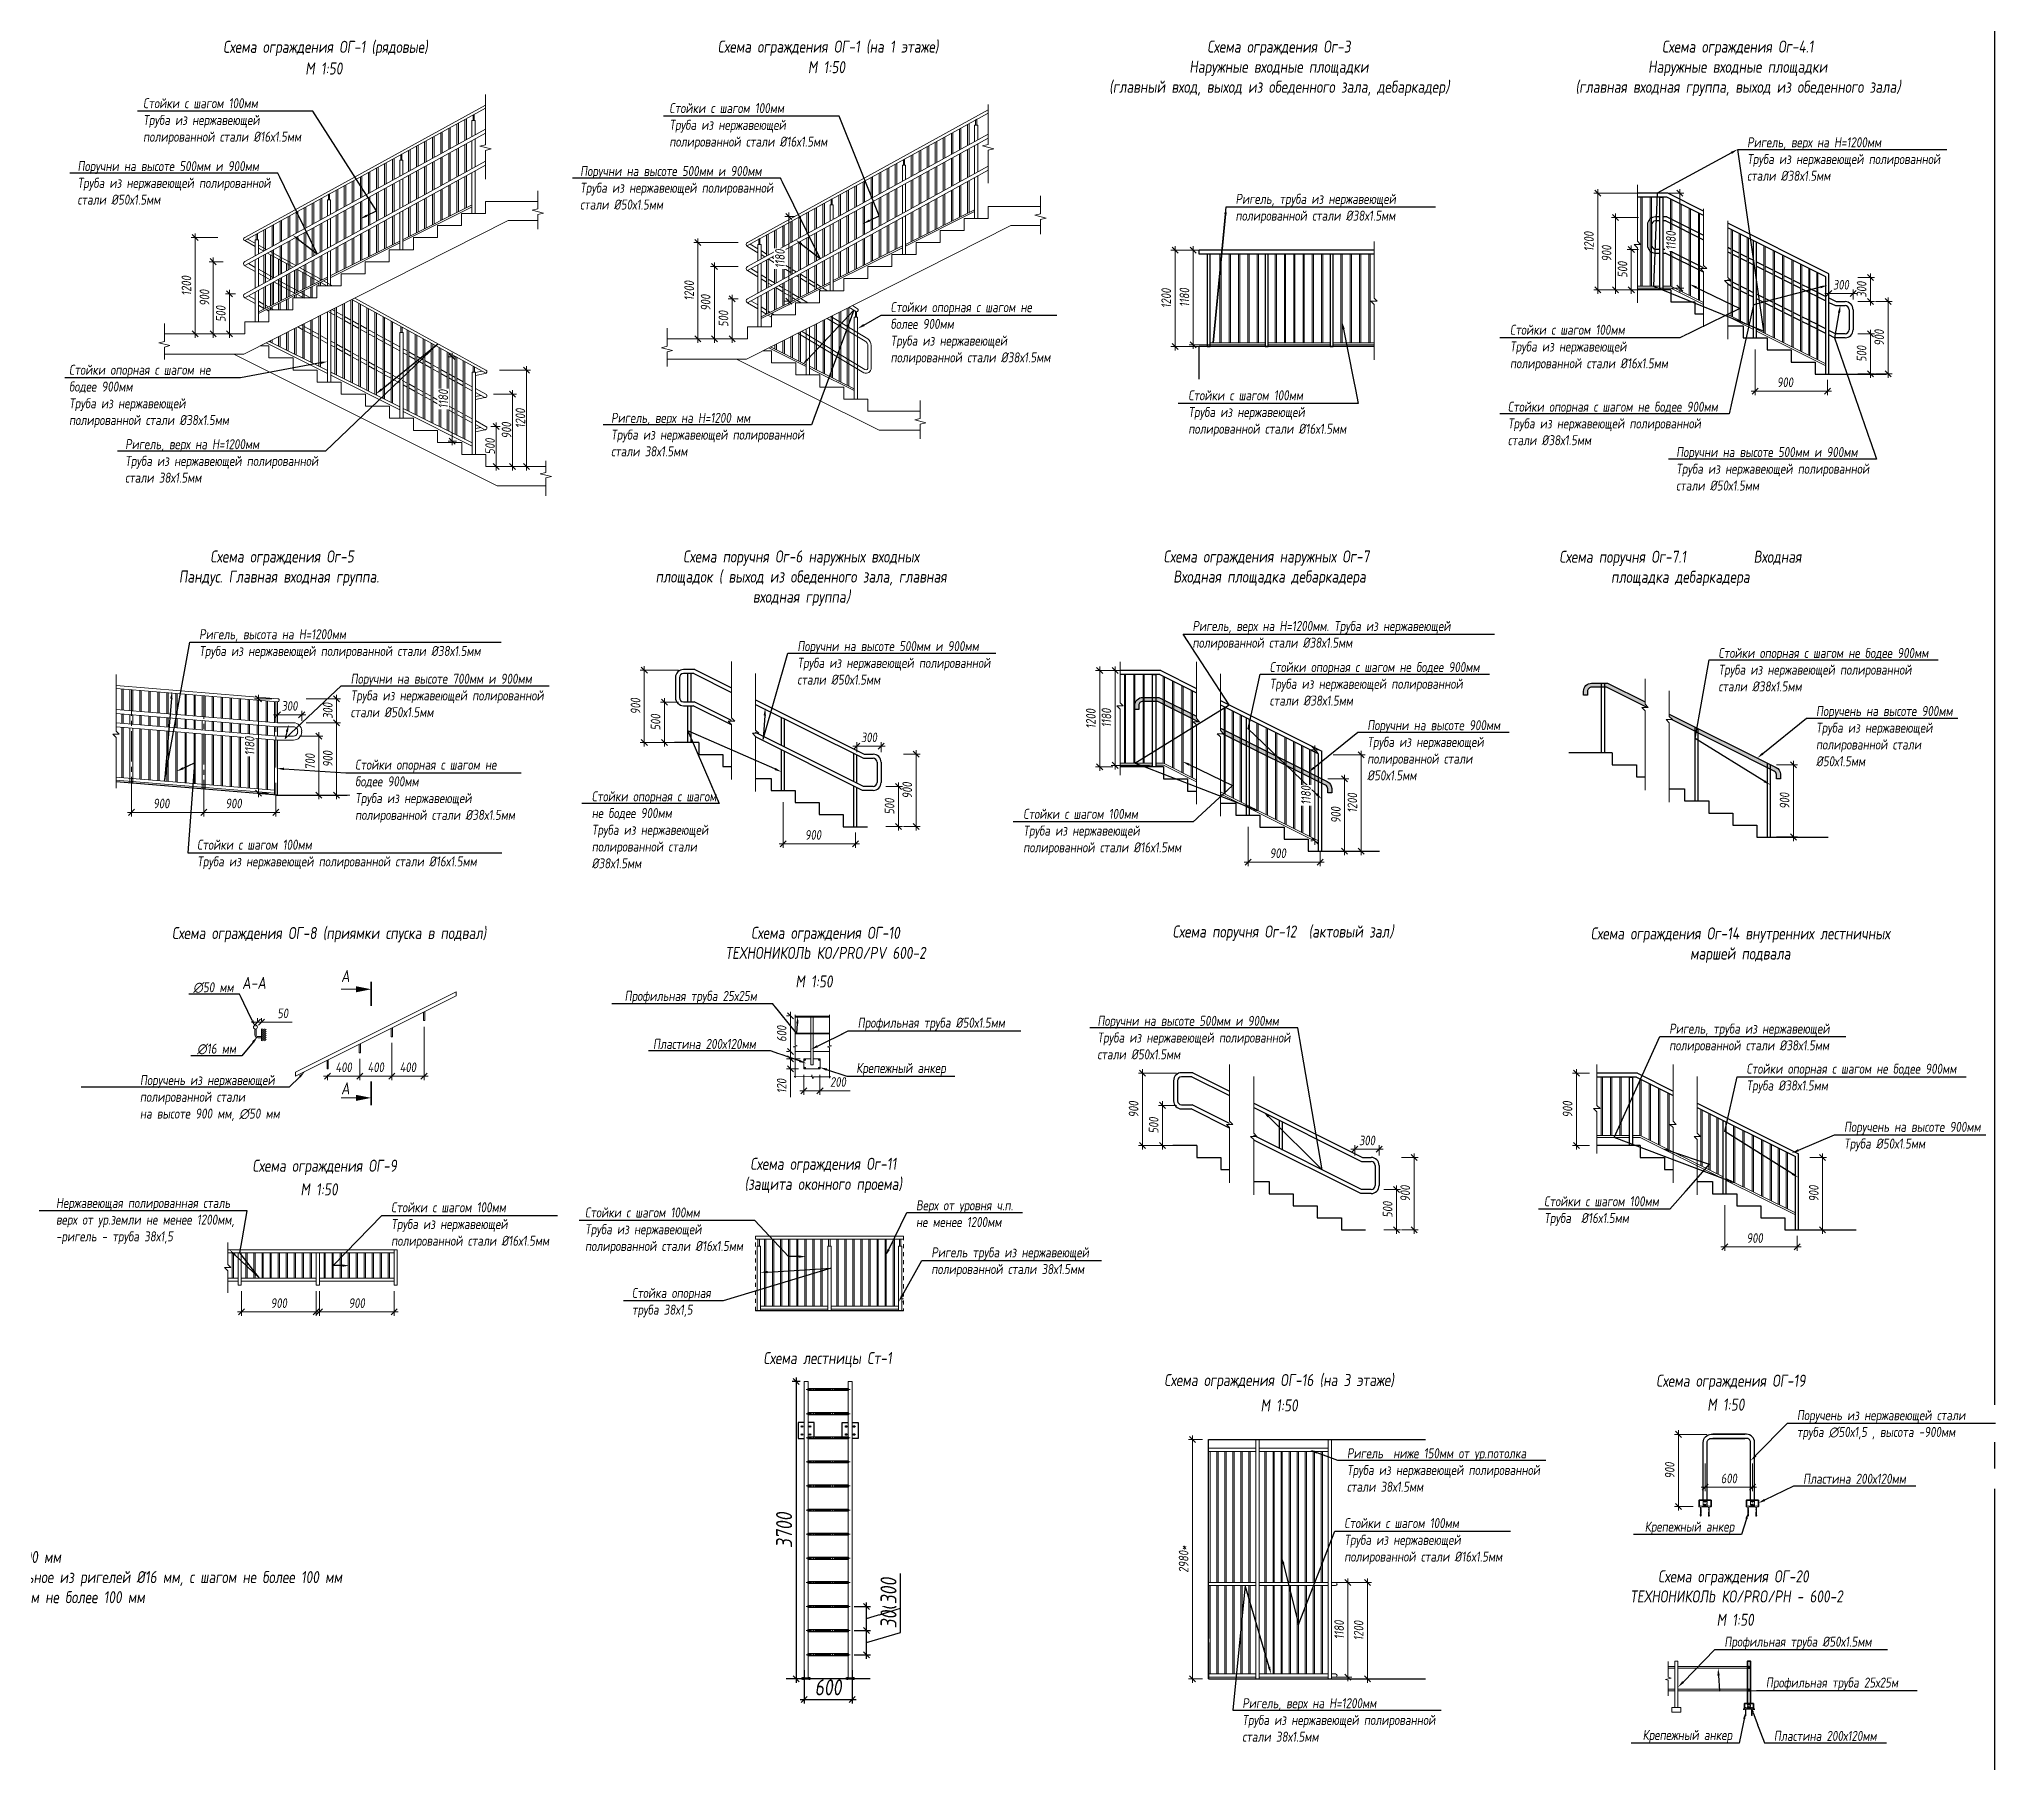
# Model space of a CAD drawing. Header units: millimetres. Extents: x 77165 to 11476408, y -193619 to 1121001.
# Drawn here: x 666629 to 691097, y 945021 to 966459 of the extents above; entities that cross this region are included whole.
import ezdxf
from ezdxf import colors
from ezdxf.entities.mleader import LeaderData, LeaderLine
from ezdxf.enums import TextEntityAlignment as Align
from ezdxf.math import Vec2, Vec3

# ---------------------------------------------------------------- set-up
doc = ezdxf.new("R2010")
doc.units = ezdxf.units.MM
doc.set_wipeout_variables(frame=1)
doc.linetypes.add('ГОСТ 2.303 5', pattern=[24, 20, -1.5, 1, -1.5])
doc.linetypes.add('штриховая 50', pattern=[1, 0.5, -0.5])
doc.layers.get('Defpoints').update_dxf_attribs({"color": 3})
for name, color, linetype, lineweight in [('+АР_Размеры', 252, 'Continuous', 9), ('Dimensions', 250, 'Continuous', 9), ('TN-ГЕРМЕТИК', 7, 'Continuous', 30), ('TN-КРЕПЕЖ', 7, 'Continuous', 15), ('TN-МЕТАЛЛ КОНСТРУКЦИИ', 162, 'Continuous', 35), ('АР Текст', 7, 'Continuous', 9), ('АР_Лестницы ограждения', 86, 'Continuous', 13), ('АР_Ограждение', 250, 'Continuous', 0), ('АР_Тонкие', 250, 'Continuous', 5), ('ограждение', 7, 'Continuous', 9), ('План-линии', 250, 'Continuous', 9), ('СПДС_+АР_Вспомогательная', 7, 'Continuous', 0), ('Тонкая линия', 250, 'Continuous', 18), ('Фасад толстый', 250, 'Continuous', 30), ('Фасад тонкий', 7, 'Continuous', 15)]:
    doc.layers.add(name, color=color, linetype=linetype, lineweight=lineweight)
for name, color, linetype in [('PDF _Штриховка', 7, 'Continuous'), ('PDF_ограждение', 7, 'Continuous'), ('PDF_РАЗМЕР', 7, 'Continuous'), ('АР_Эскизы дверей', 7, 'Continuous'), ('Лестницы ограждения', 7, 'Continuous')]:
    doc.layers.add(name, color=color, linetype=linetype)
doc.styles.add('Arial', font='ARIALN.TTF')
doc.styles.add('Архитект', font='isocpeur.ttf', dxfattribs={"width": 0.8, "oblique": 8})
doc.styles.add('Архитектурный размер', font='isocpeur.ttf', dxfattribs={"width": 0.8, "oblique": 8})
doc.dimstyles.new('Linear-120', dxfattribs={"dimtxt": 120, "dimasz": 75, "dimexe": 50, "dimexo": 75, "dimgap": 50, "dimtad": 1, "dimdec": 0, "dimrnd": 5, "dimzin": 9, "dimtxsty": 'Архитект', "dimblk": 'ARCHTICK', "dimcen": 150, "dimdle": 50, "dimclrd": 256, "dimclre": 256, "dimclrt": 256, "dimadec": 0, "dimazin": 0, "dimtfac": 1, "dimtdec": 0, "dimtmove": 0, "dimatfit": 2, "dimfxl": 1, "dimlwd": -1, "dimlwe": -1, "dimarcsym": 0})
doc.dimstyles.new('R_50', dxfattribs={"dimtxt": 200, "dimasz": 75, "dimexe": 50, "dimexo": 50, "dimgap": 50, "dimtad": 1, "dimdec": 0, "dimrnd": 5, "dimzin": 0, "dimdsep": 46, "dimtxsty": 'Архитектурный размер', "dimblk": 'OBLIQUE', "dimcen": 0, "dimdle": 50, "dimclrd": 256, "dimclre": 256, "dimclrt": 256, "dimadec": 0, "dimazin": 0, "dimtm": 1e-09, "dimtfac": 2, "dimtdec": 0, "dimtmove": 1, "dimatfit": 3, "dimfxl": 1, "dimtvp": 3, "dimtfill": 1, "dimtolj": 1, "dimtzin": 0, "dimarcsym": 0})

msp = doc.modelspace()

# ---------------------------------------------------------------- texts
at = {"layer": 'АР Текст', "style": 'Архитект', "oblique": 8, "width": 0.8}
for s, p in [('Схема ограждения ОГ-1 (рядовые)', (670191.49712, 966439.94758)), ('Схема ограждения ОГ-1 (на 1 этаже)', (676449.3771, 966442.90804)), ('Схема ограждения ОГ-8 (приямки спуска в подвал) ', (670275.31061, 955409.69685)), ('Схема ограждения ОГ-9', (670181.20131, 952513.55455)), ('Схема лестницы Ст-1', (676442.79478, 950119.5042)), ('Схема ограждения ОГ-16 (на 3 этаже)', (682064.49684, 949845.9851)), ('Схема ограждения ОГ-19', (687688.03127, 949837.77456, 950))]:
    msp.add_text(s, height=150, dxfattribs=at).set_placement(p, align=Align.TOP_CENTER)
for p in [(670171.30105, 966095.39873), (676429.18104, 966112.08447), (676273.79672, 954732.01503, -950), (682064.49684, 949455.22329), (687625.7644, 949464.44587, 950), (687742.48911, 946786.96724)]:
    msp.add_text('М 1:50', height=150, dxfattribs=at).set_placement(p, align=Align.MIDDLE_CENTER)
at = {"layer": 'АР Текст', "char_height": 150, "style": 'Архитект'}
for s, insert, width, attachment_point in [('Схема ограждения Ог-3^JНаружные входные площадки ^J(главный вход, выход из обеденного зала, дебаркадер{\\Q15;)}', (682061.81383, 966442.90804), 4269.4199777, 2), ('\\pxqc;Схема ограждения Ог-4.1^JНаружные входные площадки ^J(главная входная группа, выход из обеденного зала{\\Q15;)}', (687773.84729, 966442.90804), 4269.4199777, 2), ('\\pxqc; Схема ограждения Ог-5 ^JПандус. Главная входная группа. ', (669613.2717, 960096.61128), 3588.0367738, 2), ('\\pxqc;Схема поручня Ог-6 наружных входных \\Pплощадок ( выход из обеденного зала, главная входная группа{\\Q15;)}', (676113.3206, 960096.61128), 3963.1707323, 2), ('\\pxqc;Схема ограждения наружных Ог-7^J Входная площадка дебаркадера', (681907.05019, 960096.61128), 4468.1320446, 2), ('\\pxqc;Схема поручня Ог-7.1           Входная площадка дебаркадера', (687059.77193, 960093.22044), 3062.7319455, 2), ('\\pxqc;Схема ограждения ОГ-10^JТЕХНОНИКОЛЬ КО/PRO/PV 600-2 ', (676416.79277, 955412.37365, -950), 3588.0367738, 2), ('\\pxqc;Схема поручня Ог-12  (актовый зал{\\Q15;)}', (682108.0432, 955428.20083), 3248.5862331, 2), ('\\pxqc;Схема ограждения Ог-14 {\\C0;внутренних лестничных маршей подвала}', (687805.88865, 955405.07292), 3717.4945755, 2), ('\\pxqc;Схема ограждения ОГ-20^J ТЕХНОНИКОЛЬ КО/PRO/PH - 600-2', (685925.95086, 947001.97907), 3588.0367738, 7)]:
    msp.add_mtext(s, dxfattribs=dict(at, insert=insert, width=width, attachment_point=attachment_point))

# ---------------------------------------------------------------- blocks, each defined once
blk = doc.blocks.new('_Oblique')
at = {"color": 0, "linetype": 'ByBlock', "lineweight": -2}
blk.add_line((-0.5, -0.5), (0.5, 0.5), dxfattribs=at)
blk = doc.blocks.new('*D1308')
at = {"layer": 'Defpoints', "color": 0, "lineweight": 80, "transparency": 16777216}
for p in [(669345, 954164), (669394, 954225), (669394, 954164)]:
    blk.add_point(p, dxfattribs=at)
at = {"layer": 'Dimensions', "transparency": 16777216}
for p, q in [((669345, 954225), (669270, 954225)), ((669345, 954239), (669345, 954275)), ((669345, 954225), (669394, 954225)), ((669394, 954239), (669394, 954275)), ((669394, 954225), (669777, 954225))]:
    blk.add_line(p, q, dxfattribs=at)
at = {"layer": 'Dimensions', "transparency": 16777216, "xscale": 75, "yscale": 75, "zscale": 75}
blk.add_blockref('_Oblique', (669345, 954225), dxfattribs=at)
at = {"layer": 'Dimensions', "transparency": 16777216, "xscale": 75, "yscale": 75, "zscale": 75, "rotation": 180}
blk.add_blockref('_Oblique', (669394, 954225), dxfattribs=at)
at = {"layer": 'Dimensions', "transparency": 16777216, "insert": (669660, 954335), "char_height": 120, "attachment_point": 5, "style": 'Архитектурный размер'}
blk.add_mtext('50', dxfattribs=at)
blk = doc.blocks.new('*D1309')
at = {"layer": 'Defpoints', "color": 0, "lineweight": 80, "transparency": 16777216}
for p in [(670618, 953844), (670218, 953644), (670618, 953554)]:
    blk.add_point(p, dxfattribs=at)
at = {"layer": 'Dimensions', "transparency": 16777216}
for p, q in [((670168, 953554), (670668, 953554)), ((670218, 953569), (670218, 953504)), ((670618, 953769), (670618, 953504))]:
    blk.add_line(p, q, dxfattribs=at)
at = {"layer": 'Dimensions', "transparency": 16777216, "xscale": 75, "yscale": 75, "zscale": 75, "rotation": 180}
blk.add_blockref('_Oblique', (670218, 953554), dxfattribs=at)
at = {"layer": 'Dimensions', "transparency": 16777216, "xscale": 75, "yscale": 75, "zscale": 75}
blk.add_blockref('_Oblique', (670618, 953554), dxfattribs=at)
at = {"layer": 'Dimensions', "transparency": 16777216, "insert": (670418, 953664), "char_height": 120, "attachment_point": 5, "style": 'Архитектурный размер'}
blk.add_mtext('400', dxfattribs=at)
blk = doc.blocks.new('*D1310')
at = {"layer": 'Defpoints', "color": 0, "lineweight": 80, "transparency": 16777216}
for p in [(671018, 954044), (670618, 953844), (671018, 953554)]:
    blk.add_point(p, dxfattribs=at)
at = {"layer": 'Dimensions', "transparency": 16777216}
for p, q in [((671018, 953969), (671018, 953504)), ((670568, 953554), (671068, 953554)), ((670618, 953769), (670618, 953504))]:
    blk.add_line(p, q, dxfattribs=at)
at = {"layer": 'Dimensions', "transparency": 16777216, "xscale": 75, "yscale": 75, "zscale": 75, "rotation": 180}
blk.add_blockref('_Oblique', (670618, 953554), dxfattribs=at)
at = {"layer": 'Dimensions', "transparency": 16777216, "xscale": 75, "yscale": 75, "zscale": 75}
blk.add_blockref('_Oblique', (671018, 953554), dxfattribs=at)
at = {"layer": 'Dimensions', "transparency": 16777216, "insert": (670818, 953664), "char_height": 120, "attachment_point": 5, "style": 'Архитектурный размер'}
blk.add_mtext('400', dxfattribs=at)
blk = doc.blocks.new('*D1311')
at = {"layer": 'Defpoints', "color": 0, "lineweight": 80, "transparency": 16777216}
for p in [(671018, 954044), (671418, 954244), (671418, 953554)]:
    blk.add_point(p, dxfattribs=at)
at = {"layer": 'Dimensions', "transparency": 16777216}
for p, q in [((671418, 954169), (671418, 953504)), ((671018, 953969), (671018, 953504)), ((670968, 953554), (671468, 953554))]:
    blk.add_line(p, q, dxfattribs=at)
at = {"layer": 'Dimensions', "transparency": 16777216, "xscale": 75, "yscale": 75, "zscale": 75, "rotation": 180}
blk.add_blockref('_Oblique', (671018, 953554), dxfattribs=at)
at = {"layer": 'Dimensions', "transparency": 16777216, "xscale": 75, "yscale": 75, "zscale": 75}
blk.add_blockref('_Oblique', (671418, 953554), dxfattribs=at)
at = {"layer": 'Dimensions', "transparency": 16777216, "insert": (671218, 953664), "char_height": 120, "attachment_point": 5, "style": 'Архитектурный размер'}
blk.add_mtext('400', dxfattribs=at)
blk = doc.blocks.new('*D1109')
at = {"layer": 'Defpoints', "color": 0, "lineweight": 80, "transparency": 16777216}
for p in [(676148, 953645), (676348, 953645), (676348, 953371)]:
    blk.add_point(p, dxfattribs=at)
at = {"layer": 'Dimensions', "transparency": 16777216}
for p, q in [((676148, 953570), (676148, 953321)), ((676348, 953570), (676348, 953321)), ((676098, 953371), (676348, 953371)), ((676348, 953371), (676723, 953371))]:
    blk.add_line(p, q, dxfattribs=at)
at = {"layer": 'Dimensions', "transparency": 16777216, "xscale": 75, "yscale": 75, "zscale": 75, "rotation": 180}
blk.add_blockref('_Oblique', (676148, 953371), dxfattribs=at)
at = {"layer": 'Dimensions', "transparency": 16777216, "xscale": 75, "yscale": 75, "zscale": 75}
blk.add_blockref('_Oblique', (676348, 953371), dxfattribs=at)
at = {"layer": 'Dimensions', "transparency": 16777216, "insert": (676573, 953481), "char_height": 120, "attachment_point": 5, "style": 'Архитектурный размер'}
blk.add_mtext('200', dxfattribs=at)
blk = doc.blocks.new('*D1312')
at = {"layer": 'Defpoints', "color": 0, "lineweight": 80, "transparency": 16777216}
for p in [(675981, 953645), (676155, 953645), (676176, 953767)]:
    blk.add_point(p, dxfattribs=at)
at = {"layer": 'Dimensions', "transparency": 16777216}
for p, q in [((675981, 953817), (675981, 953645)), ((676101, 953767), (675931, 953767)), ((676080, 953645), (675931, 953645)), ((675981, 953645), (675981, 953290))]:
    blk.add_line(p, q, dxfattribs=at)
at = {"layer": 'Dimensions', "transparency": 16777216, "xscale": 75, "yscale": 75, "zscale": 75}
for p, rotation in [((675981, 953767), 90), ((675981, 953645), 270)]:
    blk.add_blockref('_Oblique', p, dxfattribs=dict(at, rotation=rotation))
at = {"layer": 'Dimensions', "transparency": 16777216, "insert": (675871, 953430), "char_height": 120, "attachment_point": 5, "rotation": 90, "style": 'Архитектурный размер'}
blk.add_mtext('120', dxfattribs=at)
blk = doc.blocks.new('*D1313')
at = {"layer": 'Defpoints', "color": 0, "lineweight": 80, "transparency": 16777216}
for p in [(675981, 954303), (676040, 954303), (676040, 953860)]:
    blk.add_point(p, dxfattribs=at)
at = {"layer": 'Dimensions', "transparency": 16777216}
for p, q in [((675965, 954303), (675931, 954303)), ((675981, 953810), (675981, 954353)), ((675965, 953860), (675931, 953860))]:
    blk.add_line(p, q, dxfattribs=at)
at = {"layer": 'Dimensions', "transparency": 16777216, "xscale": 75, "yscale": 75, "zscale": 75}
for p, rotation in [((675981, 954303), 90), ((675981, 953860), 270)]:
    blk.add_blockref('_Oblique', p, dxfattribs=dict(at, rotation=rotation))
at = {"layer": 'Dimensions', "transparency": 16777216, "insert": (675871, 954081), "char_height": 120, "attachment_point": 5, "rotation": 90, "style": 'Архитектурный размер'}
blk.add_mtext('600', dxfattribs=at)
blk = doc.blocks.new('Дюбель')
for points in [[(-48, 3), (-49, 3), (-50, 2), (-50, -2), (-49, -3), (-48, -3)], [(-18, 4), (-18, 3), (-21, 3), (-21, 4), (-23, 4), (-24, 3), (-27, 3), (-27, 5), (-29, 5), (-29, 3), (-32, 4), (-32, 5), (-34, 5), (-35, 4), (-38, 4), (-38, 5), (-40, 5), (-41, 4), (-43, 4), (-43, 6), (-45, 6), (-48, 4), (-48, 2), (-18, 0), (-48, -2), (-48, -4), (-45, -6), (-43, -6), (-43, -4), (-41, -4), (-40, -5), (-38, -5), (-38, -4), (-35, -4), (-34, -5), (-32, -5), (-32, -4), (-29, -3), (-29, -5), (-27, -5), (-27, -3), (-24, -3), (-23, -4), (-21, -4), (-21, -3), (-18, -3), (-18, -4)], [(0, -4), (0, 4), (-18, 4), (-18, -4), (0, -4)]]:
    blk.add_lwpolyline(points)
blk = doc.blocks.new('*U477')
at = {"color": 7}
blk.add_lwpolyline([(-71, -1), (-2, -1), (-2, -10), (2, -10, 0.355257), (3, -9), (5, 1), (2, 1), (2, 2), (5, 2), (3, 12, 0.355257), (2, 13), (-2, 13), (-2, 4), (-71, 4)], format="xyb", dxfattribs=at)
blk.add_lwpolyline([(-71, -1), (-71, 4)], dxfattribs=at)
blk.add_lwpolyline([(-5, 5), (-3, -3), (-2, -2), (-4, 6)], close=True, dxfattribs=at)
at = {"color": 7, "xscale": -1, "rotation": 180}
blk.add_blockref('Дюбель', (-71, 2), dxfattribs=at)
at = {"color": 252, "lineweight": 0, "ltscale": 100, "style": 'Arial', "flags": 9}
for tag, p in [('ТИП', (-21, -65)), ('ОПИСАНИЕ', (9, -65))]:
    blk.add_attdef(tag, p, '', height=25, rotation=270, dxfattribs=at)
at = {"color": 251, "lineweight": 0}
blk.add_wipeout([(-71, 4), (-73, 2), (-71, -1), (-2, -1), (-2, -10), (2, -10), (2, -9), (3, -9), (5, 1), (2, 1), (2, 2), (5, 2), (3, 12), (2, 12), (2, 13), (-2, 13), (-2, 4)], dxfattribs=at)
at = {"color": 7}
for points in [[(-68, 5), (-66, -3), (-65, -2), (-67, 6)], [(-64, 5), (-62, -3), (-61, -2), (-63, 6)], [(-60, 5), (-58, -3), (-56, -2), (-58, 6)], [(-56, 5), (-54, -3), (-52, -2), (-54, 6)], [(-52, 5), (-50, -3), (-48, -2), (-50, 6)], [(-47, 5), (-45, -3), (-44, -2), (-46, 6)], [(-43, 5), (-41, -3), (-40, -2), (-42, 6)], [(-39, 5), (-37, -3), (-35, -2), (-37, 6)], [(-35, 5), (-33, -3), (-31, -2), (-33, 6)], [(-31, 5), (-29, -3), (-27, -2), (-29, 6)], [(-26, 5), (-24, -3), (-23, -2), (-25, 6)], [(-22, 5), (-20, -3), (-19, -2), (-21, 6)], [(-18, 5), (-16, -3), (-14, -2), (-16, 6)], [(-14, 5), (-12, -3), (-10, -2), (-12, 6)], [(-10, 5), (-8, -3), (-6, -2), (-8, 6)]]:
    blk.add_lwpolyline(points, close=True, dxfattribs=at)
blk = doc.blocks.new('*D1306')
at = {"layer": 'Defpoints', "color": 0, "lineweight": 80, "transparency": 16777216}
for p in [(687037, 949095), (687463, 949095, 0), (687292, 948195, 0)]:
    blk.add_point(p, dxfattribs=at)
at = {"layer": 'Dimensions', "transparency": 16777216}
for p, q in [((687037, 948145), (687037, 949145)), ((687388, 949095), (686987, 949095)), ((687217, 948195), (686987, 948195))]:
    blk.add_line(p, q, dxfattribs=at)
at = {"layer": 'Dimensions', "transparency": 16777216, "xscale": 75, "yscale": 75, "zscale": 75}
for p, rotation in [((687037, 949095), 90), ((687037, 948195), 270)]:
    blk.add_blockref('_Oblique', p, dxfattribs=dict(at, rotation=rotation))
at = {"layer": 'Dimensions', "transparency": 16777216, "insert": (686927, 948645), "char_height": 120, "attachment_point": 5, "rotation": 90, "style": 'Архитектурный размер'}
blk.add_mtext('900', dxfattribs=at)
blk = doc.blocks.new('*D1098')
at = {"layer": 'Defpoints', "color": 0, "lineweight": 80, "transparency": 16777216}
for p in [(687369, 948807, 0), (687959, 948806, 0), (687959, 948436)]:
    blk.add_point(p, dxfattribs=at)
at = {"layer": 'Dimensions', "transparency": 16777216}
for p, q in [((687369, 948732), (687369, 948386)), ((687959, 948731), (687959, 948386)), ((687319, 948436), (688009, 948436))]:
    blk.add_line(p, q, dxfattribs=at)
at = {"layer": 'Dimensions', "transparency": 16777216, "xscale": 75, "yscale": 75, "zscale": 75, "rotation": 180}
blk.add_blockref('_Oblique', (687369, 948436), dxfattribs=at)
at = {"layer": 'Dimensions', "transparency": 16777216, "xscale": 75, "yscale": 75, "zscale": 75}
blk.add_blockref('_Oblique', (687959, 948436), dxfattribs=at)
at = {"layer": 'Dimensions', "transparency": 16777216, "insert": (687664, 948546), "char_height": 120, "attachment_point": 5, "style": 'Архитектурный размер'}
blk.add_mtext('600', dxfattribs=at)
blk = doc.blocks.new('*D1305')
at = {"layer": 'Defpoints', "color": 0, "lineweight": 80, "transparency": 16777216}
for p in [(670115, 950950, 0), (671047, 950950, 0), (671047, 950618, 0)]:
    blk.add_point(p, dxfattribs=at)
at = {"layer": 'Dimensions', "transparency": 16777216}
for p, q in [((670115, 950875, 0), (670115, 950568, 0)), ((671047, 950875, 0), (671047, 950568, 0)), ((670065, 950618, 0), (671097, 950618, 0))]:
    blk.add_line(p, q, dxfattribs=at)
at = {"layer": 'Dimensions', "transparency": 16777216, "xscale": 75, "yscale": 75, "zscale": 75, "rotation": 180}
blk.add_blockref('_Oblique', (670115, 950618, 0), dxfattribs=at)
at = {"layer": 'Dimensions', "transparency": 16777216, "xscale": 75, "yscale": 75, "zscale": 75}
blk.add_blockref('_Oblique', (671047, 950618, 0), dxfattribs=at)
at = {"layer": 'Dimensions', "transparency": 16777216, "insert": (670581, 950728, 0), "char_height": 120, "attachment_point": 5, "style": 'Архитектурный размер'}
blk.add_mtext('900', dxfattribs=at)
blk = doc.blocks.new('*D1069')
at = {"layer": 'Defpoints', "color": 0, "lineweight": 80, "transparency": 16777216}
for p in [(669145, 950950, 0), (670077, 950950, 0), (670077, 950618, 0)]:
    blk.add_point(p, dxfattribs=at)
at = {"layer": 'Dimensions', "transparency": 16777216}
for p, q in [((669145, 950875, 0), (669145, 950568, 0)), ((670077, 950875, 0), (670077, 950568, 0)), ((669095, 950618, 0), (670127, 950618, 0))]:
    blk.add_line(p, q, dxfattribs=at)
at = {"layer": 'Dimensions', "transparency": 16777216, "xscale": 75, "yscale": 75, "zscale": 75, "rotation": 180}
blk.add_blockref('_Oblique', (669145, 950618, 0), dxfattribs=at)
at = {"layer": 'Dimensions', "transparency": 16777216, "xscale": 75, "yscale": 75, "zscale": 75}
blk.add_blockref('_Oblique', (670077, 950618, 0), dxfattribs=at)
at = {"layer": 'Dimensions', "transparency": 16777216, "insert": (669611, 950728, 0), "char_height": 120, "attachment_point": 5, "style": 'Архитектурный размер'}
blk.add_mtext('900', dxfattribs=at)
blk = doc.blocks.new('*D1071')
at = {"layer": 'Defpoints', "color": 0, "lineweight": 80, "transparency": 16777216}
for p in [(683309, 952643), (683008, 952492), (683309, 952492)]:
    blk.add_point(p, dxfattribs=at)
at = {"layer": 'Dimensions', "transparency": 16777216}
for p, q in [((682958, 952643), (683359, 952643)), ((683008, 952567), (683008, 952693)), ((683309, 952567), (683309, 952693))]:
    blk.add_line(p, q, dxfattribs=at)
at = {"layer": 'Dimensions', "transparency": 16777216, "xscale": 75, "yscale": 75, "zscale": 75, "rotation": 180}
blk.add_blockref('_Oblique', (683008, 952643), dxfattribs=at)
at = {"layer": 'Dimensions', "transparency": 16777216, "xscale": 75, "yscale": 75, "zscale": 75}
blk.add_blockref('_Oblique', (683309, 952643), dxfattribs=at)
at = {"layer": 'Dimensions', "transparency": 16777216, "insert": (683159, 952753), "char_height": 120, "attachment_point": 5, "style": 'Архитектурный размер'}
blk.add_mtext('300', dxfattribs=at)
blk = doc.blocks.new('*D1072')
at = {"layer": 'Defpoints', "color": 0, "lineweight": 80, "transparency": 16777216}
for p in [(683292, 952142), (683292, 951642), (683525, 951642)]:
    blk.add_point(p, dxfattribs=at)
at = {"layer": 'Dimensions', "transparency": 16777216}
for p, q in [((683367, 952142), (683575, 952142)), ((683525, 952192), (683525, 951592)), ((683367, 951642), (683575, 951642))]:
    blk.add_line(p, q, dxfattribs=at)
at = {"layer": 'Dimensions', "transparency": 16777216, "xscale": 75, "yscale": 75, "zscale": 75}
for p, rotation in [((683525, 952142), 90), ((683525, 951642), 270)]:
    blk.add_blockref('_Oblique', p, dxfattribs=dict(at, rotation=rotation))
at = {"layer": 'Dimensions', "transparency": 16777216, "insert": (683415, 951892), "char_height": 120, "attachment_point": 5, "rotation": 90, "style": 'Архитектурный размер'}
blk.add_mtext('500', dxfattribs=at)
blk = doc.blocks.new('*D1073')
at = {"layer": 'Defpoints', "color": 0, "lineweight": 80, "transparency": 16777216}
for p in [(683511, 952542), (683511, 951642), (683744, 951642)]:
    blk.add_point(p, dxfattribs=at)
at = {"layer": 'Dimensions', "transparency": 16777216}
for p, q in [((683744, 952592), (683744, 951592)), ((683586, 952542), (683794, 952542)), ((683586, 951642), (683794, 951642))]:
    blk.add_line(p, q, dxfattribs=at)
at = {"layer": 'Dimensions', "transparency": 16777216, "xscale": 75, "yscale": 75, "zscale": 75}
for p, rotation in [((683744, 952542), 90), ((683744, 951642), 270)]:
    blk.add_blockref('_Oblique', p, dxfattribs=dict(at, rotation=rotation))
at = {"layer": 'Dimensions', "transparency": 16777216, "insert": (683634, 952092), "char_height": 120, "attachment_point": 5, "rotation": 90, "style": 'Архитектурный размер'}
blk.add_mtext('900', dxfattribs=at)
blk = doc.blocks.new('*D1074')
at = {"layer": 'Defpoints', "color": 0, "lineweight": 80, "transparency": 16777216}
for p in [(680612, 953190), (680862, 953190, 120), (680862, 952690, 950)]:
    blk.add_point(p, dxfattribs=at)
at = {"layer": 'Dimensions', "transparency": 16777216}
for p, q in [((680787, 953190), (680562, 953190)), ((680612, 952640), (680612, 953240)), ((680787, 952690), (680562, 952690))]:
    blk.add_line(p, q, dxfattribs=at)
at = {"layer": 'Dimensions', "transparency": 16777216, "xscale": 75, "yscale": 75, "zscale": 75}
for p, rotation in [((680612, 953190), 90), ((680612, 952690), 270)]:
    blk.add_blockref('_Oblique', p, dxfattribs=dict(at, rotation=rotation))
at = {"layer": 'Dimensions', "transparency": 16777216, "insert": (680502, 952940), "char_height": 120, "attachment_point": 5, "rotation": 90, "style": 'Архитектурный размер'}
blk.add_mtext('500', dxfattribs=at)
blk = doc.blocks.new('*D1075')
at = {"layer": 'Defpoints', "color": 0, "lineweight": 80, "transparency": 16777216}
for p in [(680362, 953590), (680862, 953590, 120), (680862, 952690)]:
    blk.add_point(p, dxfattribs=at)
at = {"layer": 'Dimensions', "transparency": 16777216}
for p, q in [((680787, 953590), (680312, 953590)), ((680362, 952640), (680362, 953640)), ((680787, 952690), (680312, 952690))]:
    blk.add_line(p, q, dxfattribs=at)
at = {"layer": 'Dimensions', "transparency": 16777216, "xscale": 75, "yscale": 75, "zscale": 75}
for p, rotation in [((680362, 953590), 90), ((680362, 952690), 270)]:
    blk.add_blockref('_Oblique', p, dxfattribs=dict(at, rotation=rotation))
at = {"layer": 'Dimensions', "transparency": 16777216, "insert": (680252, 953140), "char_height": 120, "attachment_point": 5, "rotation": 90, "style": 'Архитектурный размер'}
blk.add_mtext('900', dxfattribs=at)
blk = doc.blocks.new('*D1299')
at = {"lineweight": -2, "transparency": 16777216}
for p, q in [((676150, 946161), (676150, 945746)), ((676750, 946161), (676750, 945746)), ((676100, 945796), (676800, 945796))]:
    blk.add_line(p, q, dxfattribs=at)
at = {"layer": 'Defpoints', "color": 0, "transparency": 16777216}
for p in [(676150, 946211, 0), (676750, 946211, 0)]:
    blk.add_point(p, dxfattribs=at)
at = {"lineweight": -2, "transparency": 16777216, "xscale": 75, "yscale": 75, "zscale": 75, "rotation": 180}
blk.add_blockref('_Oblique', (676150, 945796), dxfattribs=at)
at = {"lineweight": -2, "transparency": 16777216, "xscale": 75, "yscale": 75, "zscale": 75}
blk.add_blockref('_Oblique', (676750, 945796), dxfattribs=at)
at = {"transparency": 16777216, "insert": (676450, 945946), "char_height": 200, "attachment_point": 5, "style": 'Архитектурный размер', "bg_fill": 3, "box_fill_scale": 1.1, "bg_fill_color": 256, "bg_fill_true_color": 13158600, "bg_fill_transparency": 0}
blk.add_mtext('\\A1;600', dxfattribs=at)
at = {"layer": 'Defpoints', "color": 0, "transparency": 16777216}
blk.add_point((676750, 945796), dxfattribs=at)
blk = doc.blocks.new('*D1300')
at = {"lineweight": -2, "transparency": 16777216}
for p, q in [((677351, 946630), (677351, 947062)), ((676926, 946302), (676926, 946702)), ((676774, 946652), (676976, 946652)), ((676926, 946502), (677351, 946630)), ((676774, 946352), (676976, 946352))]:
    blk.add_line(p, q, dxfattribs=at)
at = {"layer": 'Defpoints', "color": 0, "transparency": 16777216}
for p in [(676724, 946652, 0), (676926, 946652), (676724, 946352, 0)]:
    blk.add_point(p, dxfattribs=at)
at = {"lineweight": -2, "transparency": 16777216, "xscale": 75, "yscale": 75, "zscale": 75, "rotation": 270}
blk.add_blockref('_Oblique', (676926, 946352), dxfattribs=at)
at = {"transparency": 16777216, "insert": (677201, 946846), "char_height": 200, "attachment_point": 5, "rotation": 90, "style": 'Архитектурный размер', "bg_fill": 3, "box_fill_scale": 1.1, "bg_fill_color": 256, "bg_fill_true_color": 13158600, "bg_fill_transparency": 0}
blk.add_mtext('\\A1;300', dxfattribs=at)
at = {"lineweight": -2, "transparency": 16777216, "xscale": 75, "yscale": 75, "zscale": 75, "rotation": 90}
blk.add_blockref('_Oblique', (676926, 946652), dxfattribs=at)
blk = doc.blocks.new('*D1301')
at = {"lineweight": -2, "transparency": 16777216}
for p, q in [((677351, 946930), (677351, 947362)), ((676774, 946952), (676976, 946952)), ((676926, 946602), (676926, 947002)), ((676926, 946802), (677351, 946930)), ((676774, 946652), (676976, 946652))]:
    blk.add_line(p, q, dxfattribs=at)
at = {"layer": 'Defpoints', "color": 0, "transparency": 16777216}
for p in [(676724, 946952, 0), (676926, 946952), (676724, 946652, 0)]:
    blk.add_point(p, dxfattribs=at)
at = {"lineweight": -2, "transparency": 16777216, "xscale": 75, "yscale": 75, "zscale": 75, "rotation": 270}
blk.add_blockref('_Oblique', (676926, 946652), dxfattribs=at)
at = {"transparency": 16777216, "insert": (677201, 947146), "char_height": 200, "attachment_point": 5, "rotation": 90, "style": 'Архитектурный размер', "bg_fill": 3, "box_fill_scale": 1.1, "bg_fill_color": 256, "bg_fill_true_color": 13158600, "bg_fill_transparency": 0}
blk.add_mtext('\\A1;300', dxfattribs=at)
at = {"lineweight": -2, "transparency": 16777216, "xscale": 75, "yscale": 75, "zscale": 75, "rotation": 90}
blk.add_blockref('_Oblique', (676926, 946952), dxfattribs=at)
blk = doc.blocks.new('*D1302')
at = {"lineweight": -2, "transparency": 16777216}
for p, q in [((676100, 949752), (676001, 949752)), ((676051, 949802), (676051, 946002)), ((676700, 946052), (676001, 946052))]:
    blk.add_line(p, q, dxfattribs=at)
at = {"layer": 'Defpoints', "color": 0, "transparency": 16777216}
for p in [(676150, 949752), (676051, 946052), (676750, 946052)]:
    blk.add_point(p, dxfattribs=at)
at = {"lineweight": -2, "transparency": 16777216, "xscale": 75, "yscale": 75, "zscale": 75}
for p, rotation in [((676051, 949752), 90), ((676051, 946052), 270)]:
    blk.add_blockref('_Oblique', p, dxfattribs=dict(at, rotation=rotation))
at = {"transparency": 16777216, "insert": (675901, 947902), "char_height": 200, "attachment_point": 5, "rotation": 90, "style": 'Архитектурный размер', "bg_fill": 3, "box_fill_scale": 1.1, "bg_fill_color": 256, "bg_fill_true_color": 13158600, "bg_fill_transparency": 0}
blk.add_mtext('\\A1;3700', dxfattribs=at)
blk = doc.blocks.new('*D1025')
at = {"layer": 'Defpoints', "color": 0, "lineweight": 80, "transparency": 16777216}
for p in [(675256, 963230), (675405, 963230, 120), (675405, 962730, 950)]:
    blk.add_point(p, dxfattribs=at)
at = {"layer": 'Dimensions', "transparency": 16777216}
for p, q in [((675330, 963230), (675206, 963230)), ((675256, 962680), (675256, 963280)), ((675330, 962730), (675206, 962730))]:
    blk.add_line(p, q, dxfattribs=at)
at = {"layer": 'Dimensions', "transparency": 16777216, "xscale": 75, "yscale": 75, "zscale": 75}
for p, rotation in [((675256, 963230), 90), ((675256, 962730), 270)]:
    blk.add_blockref('_Oblique', p, dxfattribs=dict(at, rotation=rotation))
at = {"layer": 'Dimensions', "transparency": 16777216, "insert": (675146, 962980), "char_height": 120, "attachment_point": 5, "rotation": 90, "style": 'Архитектурный размер'}
blk.add_mtext('500', dxfattribs=at)
blk = doc.blocks.new('*D1026')
at = {"layer": 'Defpoints', "color": 0, "lineweight": 80, "transparency": 16777216}
for p in [(675034, 963630), (675405, 963630, 120), (675405, 962730)]:
    blk.add_point(p, dxfattribs=at)
at = {"layer": 'Dimensions', "transparency": 16777216}
for p, q in [((675330, 963630), (674984, 963630)), ((675034, 962680), (675034, 963680)), ((675330, 962730), (674984, 962730))]:
    blk.add_line(p, q, dxfattribs=at)
at = {"layer": 'Dimensions', "transparency": 16777216, "xscale": 75, "yscale": 75, "zscale": 75}
for p, rotation in [((675034, 963630), 90), ((675034, 962730), 270)]:
    blk.add_blockref('_Oblique', p, dxfattribs=dict(at, rotation=rotation))
at = {"layer": 'Dimensions', "transparency": 16777216, "insert": (674924, 963180), "char_height": 120, "attachment_point": 5, "rotation": 90, "style": 'Архитектурный размер'}
blk.add_mtext('900', dxfattribs=at)
blk = doc.blocks.new('*D1027')
at = {"layer": 'Defpoints', "color": 0, "lineweight": 80, "transparency": 16777216}
for p in [(674829, 963930), (675405, 963930, 120), (675405, 962730, 950)]:
    blk.add_point(p, dxfattribs=at)
at = {"layer": 'Dimensions', "transparency": 16777216}
for p, q in [((675330, 963930), (674779, 963930)), ((674829, 962680), (674829, 963980)), ((675330, 962730), (674779, 962730))]:
    blk.add_line(p, q, dxfattribs=at)
at = {"layer": 'Dimensions', "transparency": 16777216, "xscale": 75, "yscale": 75, "zscale": 75}
for p, rotation in [((674829, 963930), 90), ((674829, 962730), 270)]:
    blk.add_blockref('_Oblique', p, dxfattribs=dict(at, rotation=rotation))
at = {"layer": 'Dimensions', "transparency": 16777216, "insert": (674719, 963330), "char_height": 120, "attachment_point": 5, "rotation": 90, "style": 'Архитектурный размер'}
blk.add_mtext('1200', dxfattribs=at)
blk = doc.blocks.new('*D1028')
at = {"layer": 'Defpoints', "color": 0, "lineweight": 80, "transparency": 16777216}
for p in [(680768, 963835), (681170, 963835, 120), (681170, 962635, 950)]:
    blk.add_point(p, dxfattribs=at)
at = {"layer": 'Dimensions', "transparency": 16777216}
for p, q in [((681095, 963835), (680718, 963835)), ((680768, 962585), (680768, 963885)), ((681095, 962635), (680718, 962635))]:
    blk.add_line(p, q, dxfattribs=at)
at = {"layer": 'Dimensions', "transparency": 16777216, "xscale": 75, "yscale": 75, "zscale": 75}
for p, rotation in [((680768, 963835), 90), ((680768, 962635), 270)]:
    blk.add_blockref('_Oblique', p, dxfattribs=dict(at, rotation=rotation))
at = {"layer": 'Dimensions', "transparency": 16777216, "insert": (680658, 963235), "char_height": 120, "attachment_point": 5, "rotation": 90, "style": 'Архитектурный размер'}
blk.add_mtext('1200', dxfattribs=at)
blk = doc.blocks.new('*D1017')
at = {"layer": 'Defpoints', "color": 0, "lineweight": 80, "transparency": 16777216}
for p in [(688909, 963144), (689210, 963294), (689210, 963144)]:
    blk.add_point(p, dxfattribs=at)
at = {"layer": 'Dimensions', "transparency": 16777216}
for p, q in [((688909, 963219), (688909, 963344)), ((689210, 963219), (689210, 963344)), ((688859, 963294), (689260, 963294))]:
    blk.add_line(p, q, dxfattribs=at)
at = {"layer": 'Dimensions', "transparency": 16777216, "xscale": 75, "yscale": 75, "zscale": 75, "rotation": 180}
blk.add_blockref('_Oblique', (688909, 963294), dxfattribs=at)
at = {"layer": 'Dimensions', "transparency": 16777216, "xscale": 75, "yscale": 75, "zscale": 75}
blk.add_blockref('_Oblique', (689210, 963294), dxfattribs=at)
at = {"layer": 'Dimensions', "transparency": 16777216, "insert": (689059, 963404), "char_height": 120, "attachment_point": 5, "style": 'Архитектурный размер'}
blk.add_mtext('300', dxfattribs=at)
blk = doc.blocks.new('*D1018')
at = {"layer": 'Defpoints', "color": 0, "lineweight": 80, "transparency": 16777216}
for p in [(689193, 963494), (689426, 963494), (689193, 963194)]:
    blk.add_point(p, dxfattribs=at)
at = {"layer": 'Dimensions', "transparency": 16777216}
for p, q in [((689268, 963494), (689476, 963494)), ((689426, 963144), (689426, 963544)), ((689268, 963194), (689476, 963194))]:
    blk.add_line(p, q, dxfattribs=at)
at = {"layer": 'Dimensions', "transparency": 16777216, "xscale": 75, "yscale": 75, "zscale": 75}
for p, rotation in [((689426, 963494), 90), ((689426, 963194), 270)]:
    blk.add_blockref('_Oblique', p, dxfattribs=dict(at, rotation=rotation))
at = {"layer": 'Dimensions', "transparency": 16777216, "insert": (689316, 963344), "char_height": 120, "attachment_point": 5, "rotation": 90, "style": 'Архитектурный размер'}
blk.add_mtext('300', dxfattribs=at)
blk = doc.blocks.new('*D1019')
at = {"layer": 'Defpoints', "color": 0, "lineweight": 80, "transparency": 16777216}
for p in [(689193, 962794), (689193, 962294), (689426, 962294)]:
    blk.add_point(p, dxfattribs=at)
at = {"layer": 'Dimensions', "transparency": 16777216}
for p, q in [((689268, 962794), (689476, 962794)), ((689426, 962844), (689426, 962244)), ((689268, 962294), (689476, 962294))]:
    blk.add_line(p, q, dxfattribs=at)
at = {"layer": 'Dimensions', "transparency": 16777216, "xscale": 75, "yscale": 75, "zscale": 75}
for p, rotation in [((689426, 962794), 90), ((689426, 962294), 270)]:
    blk.add_blockref('_Oblique', p, dxfattribs=dict(at, rotation=rotation))
at = {"layer": 'Dimensions', "transparency": 16777216, "insert": (689316, 962544), "char_height": 120, "attachment_point": 5, "rotation": 90, "style": 'Архитектурный размер'}
blk.add_mtext('500', dxfattribs=at)
blk = doc.blocks.new('*D1020')
at = {"layer": 'Defpoints', "color": 0, "lineweight": 80, "transparency": 16777216}
for p in [(689412, 963194), (689412, 962294), (689645, 962294)]:
    blk.add_point(p, dxfattribs=at)
at = {"layer": 'Dimensions', "transparency": 16777216}
for p, q in [((689487, 963194), (689695, 963194)), ((689645, 963244), (689645, 962244)), ((689487, 962294), (689695, 962294))]:
    blk.add_line(p, q, dxfattribs=at)
at = {"layer": 'Dimensions', "transparency": 16777216, "xscale": 75, "yscale": 75, "zscale": 75}
for p, rotation in [((689645, 963194), 90), ((689645, 962294), 270)]:
    blk.add_blockref('_Oblique', p, dxfattribs=dict(at, rotation=rotation))
at = {"layer": 'Dimensions', "transparency": 16777216, "insert": (689535, 962744), "char_height": 120, "attachment_point": 5, "rotation": 90, "style": 'Архитектурный размер'}
blk.add_mtext('900', dxfattribs=at)
blk = doc.blocks.new('*D1021')
at = {"layer": 'Defpoints', "color": 0, "lineweight": 80, "transparency": 16777216}
for p in [(687991, 962673), (688891, 962294), (688891, 962080)]:
    blk.add_point(p, dxfattribs=at)
at = {"layer": 'Dimensions', "transparency": 16777216}
for p, q in [((687991, 962598), (687991, 962030)), ((688891, 962219), (688891, 962030)), ((687941, 962080), (688941, 962080))]:
    blk.add_line(p, q, dxfattribs=at)
at = {"layer": 'Dimensions', "transparency": 16777216, "xscale": 75, "yscale": 75, "zscale": 75, "rotation": 180}
blk.add_blockref('_Oblique', (687991, 962080), dxfattribs=at)
at = {"layer": 'Dimensions', "transparency": 16777216, "xscale": 75, "yscale": 75, "zscale": 75}
blk.add_blockref('_Oblique', (688891, 962080), dxfattribs=at)
at = {"layer": 'Dimensions', "transparency": 16777216, "insert": (688363, 962190), "char_height": 120, "attachment_point": 5, "style": 'Архитектурный размер'}
blk.add_mtext('900', dxfattribs=at)
blk = doc.blocks.new('*D1022')
at = {"layer": 'Defpoints', "color": 0, "lineweight": 80, "transparency": 16777216}
for p in [(686449, 963842), (686613, 963842, 120), (686613, 963342, 950)]:
    blk.add_point(p, dxfattribs=at)
at = {"layer": 'Dimensions', "transparency": 16777216}
for p, q in [((686538, 963842), (686399, 963842)), ((686449, 963292), (686449, 963892)), ((686538, 963342), (686399, 963342))]:
    blk.add_line(p, q, dxfattribs=at)
at = {"layer": 'Dimensions', "transparency": 16777216, "xscale": 75, "yscale": 75, "zscale": 75}
for p, rotation in [((686449, 963842), 90), ((686449, 963342), 270)]:
    blk.add_blockref('_Oblique', p, dxfattribs=dict(at, rotation=rotation))
at = {"layer": 'Dimensions', "transparency": 16777216, "insert": (686339, 963592), "char_height": 120, "attachment_point": 5, "rotation": 90, "style": 'Архитектурный размер'}
blk.add_mtext('500', dxfattribs=at)
blk = doc.blocks.new('*D1023')
at = {"layer": 'Defpoints', "color": 0, "lineweight": 80, "transparency": 16777216}
for p in [(686251, 964242), (686613, 964242, 120), (686613, 963342)]:
    blk.add_point(p, dxfattribs=at)
at = {"layer": 'Dimensions', "transparency": 16777216}
for p, q in [((686538, 964242), (686201, 964242)), ((686251, 963292), (686251, 964292)), ((686538, 963342), (686201, 963342))]:
    blk.add_line(p, q, dxfattribs=at)
at = {"layer": 'Dimensions', "transparency": 16777216, "xscale": 75, "yscale": 75, "zscale": 75}
for p, rotation in [((686251, 964242), 90), ((686251, 963342), 270)]:
    blk.add_blockref('_Oblique', p, dxfattribs=dict(at, rotation=rotation))
at = {"layer": 'Dimensions', "transparency": 16777216, "insert": (686141, 963792), "char_height": 120, "attachment_point": 5, "rotation": 90, "style": 'Архитектурный размер'}
blk.add_mtext('900', dxfattribs=at)
blk = doc.blocks.new('*D1024')
at = {"layer": 'Defpoints', "color": 0, "lineweight": 80, "transparency": 16777216}
for p in [(686031, 964542), (686613, 964542, 120), (686613, 963342, 950)]:
    blk.add_point(p, dxfattribs=at)
at = {"layer": 'Dimensions', "transparency": 16777216}
for p, q in [((686031, 963292), (686031, 964592)), ((686538, 964542), (685981, 964542)), ((686538, 963342), (685981, 963342))]:
    blk.add_line(p, q, dxfattribs=at)
at = {"layer": 'Dimensions', "transparency": 16777216, "xscale": 75, "yscale": 75, "zscale": 75}
for p, rotation in [((686031, 964542), 90), ((686031, 963342), 270)]:
    blk.add_blockref('_Oblique', p, dxfattribs=dict(at, rotation=rotation))
at = {"layer": 'Dimensions', "transparency": 16777216, "insert": (685921, 963942), "char_height": 120, "attachment_point": 5, "rotation": 90, "style": 'Архитектурный размер'}
blk.add_mtext('1200', dxfattribs=at)
blk = doc.blocks.new('*D1011')
at = {"layer": 'Defpoints', "color": 0, "lineweight": 80, "transparency": 16777216}
for p in [(668998, 963291), (669148, 963291, 120), (669148, 962791, 950)]:
    blk.add_point(p, dxfattribs=at)
at = {"layer": 'Dimensions', "transparency": 16777216}
for p, q in [((668998, 962741), (668998, 963341)), ((669073, 963291), (668948, 963291)), ((669073, 962791), (668948, 962791))]:
    blk.add_line(p, q, dxfattribs=at)
at = {"layer": 'Dimensions', "transparency": 16777216, "xscale": 75, "yscale": 75, "zscale": 75}
for p, rotation in [((668998, 963291), 90), ((668998, 962791), 270)]:
    blk.add_blockref('_Oblique', p, dxfattribs=dict(at, rotation=rotation))
at = {"layer": 'Dimensions', "transparency": 16777216, "insert": (668888, 963041), "char_height": 120, "attachment_point": 5, "rotation": 90, "style": 'Архитектурный размер'}
blk.add_mtext('500', dxfattribs=at)
blk = doc.blocks.new('*D1012')
at = {"layer": 'Defpoints', "color": 0, "lineweight": 80, "transparency": 16777216}
for p in [(668795, 963691), (668994, 963691), (669148, 962791)]:
    blk.add_point(p, dxfattribs=at)
at = {"layer": 'Dimensions', "transparency": 16777216}
for p, q in [((668919, 963691), (668745, 963691)), ((668795, 962741), (668795, 963741)), ((669073, 962791), (668745, 962791))]:
    blk.add_line(p, q, dxfattribs=at)
at = {"layer": 'Dimensions', "transparency": 16777216, "xscale": 75, "yscale": 75, "zscale": 75}
for p, rotation in [((668795, 963691), 90), ((668795, 962791), 270)]:
    blk.add_blockref('_Oblique', p, dxfattribs=dict(at, rotation=rotation))
at = {"layer": 'Dimensions', "transparency": 16777216, "insert": (668685, 963241), "char_height": 120, "attachment_point": 5, "rotation": 90, "style": 'Архитектурный размер'}
blk.add_mtext('900', dxfattribs=at)
blk = doc.blocks.new('*D1013')
at = {"layer": 'Defpoints', "color": 0, "lineweight": 80, "transparency": 16777216}
for p in [(668570, 963991), (668926, 963991), (669148, 962791, 950)]:
    blk.add_point(p, dxfattribs=at)
at = {"layer": 'Dimensions', "transparency": 16777216}
for p, q in [((668851, 963991), (668520, 963991)), ((668570, 962741), (668570, 964041)), ((669073, 962791), (668520, 962791))]:
    blk.add_line(p, q, dxfattribs=at)
at = {"layer": 'Dimensions', "transparency": 16777216, "xscale": 75, "yscale": 75, "zscale": 75}
for p, rotation in [((668570, 963991), 90), ((668570, 962791), 270)]:
    blk.add_blockref('_Oblique', p, dxfattribs=dict(at, rotation=rotation))
at = {"layer": 'Dimensions', "transparency": 16777216, "insert": (668460, 963391), "char_height": 120, "attachment_point": 5, "rotation": 90, "style": 'Архитектурный размер'}
blk.add_mtext('1200', dxfattribs=at)
blk = doc.blocks.new('*D1014')
at = {"layer": 'Defpoints', "color": 0, "lineweight": 80, "transparency": 16777216}
for p in [(672283, 962341), (672693, 962341), (672188, 961141, 950)]:
    blk.add_point(p, dxfattribs=at)
at = {"layer": 'Dimensions', "transparency": 16777216}
for p, q in [((672693, 961091), (672693, 962391)), ((672358, 962341), (672743, 962341)), ((672263, 961141), (672743, 961141))]:
    blk.add_line(p, q, dxfattribs=at)
at = {"layer": 'Dimensions', "transparency": 16777216, "xscale": 75, "yscale": 75, "zscale": 75}
for p, rotation in [((672693, 962341), 90), ((672693, 961141), 270)]:
    blk.add_blockref('_Oblique', p, dxfattribs=dict(at, rotation=rotation))
at = {"layer": 'Dimensions', "transparency": 16777216, "insert": (672618, 961741), "char_height": 120, "attachment_point": 5, "rotation": 90, "style": 'Архитектурный размер'}
blk.add_mtext('1200', dxfattribs=at)
blk = doc.blocks.new('*D1015')
at = {"layer": 'Defpoints', "color": 0, "lineweight": 80, "transparency": 16777216}
for p in [(672173, 961641), (672315, 961641), (672194, 961141)]:
    blk.add_point(p, dxfattribs=at)
at = {"layer": 'Dimensions', "transparency": 16777216}
for p, q in [((672248, 961641), (672365, 961641)), ((672315, 961091), (672315, 961691)), ((672269, 961141), (672365, 961141))]:
    blk.add_line(p, q, dxfattribs=at)
at = {"layer": 'Dimensions', "transparency": 16777216, "xscale": 75, "yscale": 75, "zscale": 75}
for p, rotation in [((672315, 961641), 90), ((672315, 961141), 270)]:
    blk.add_blockref('_Oblique', p, dxfattribs=dict(at, rotation=rotation))
at = {"layer": 'Dimensions', "transparency": 16777216, "insert": (672240, 961391), "char_height": 120, "attachment_point": 5, "rotation": 90, "style": 'Архитектурный размер'}
blk.add_mtext('500', dxfattribs=at)
blk = doc.blocks.new('*D1016')
at = {"layer": 'Defpoints', "color": 0, "lineweight": 80, "transparency": 16777216}
for p in [(672208, 962042), (672520, 962042), (672188, 961141)]:
    blk.add_point(p, dxfattribs=at)
at = {"layer": 'Dimensions', "transparency": 16777216}
for p, q in [((672283, 962042), (672570, 962042)), ((672520, 961091), (672520, 962092)), ((672263, 961141), (672570, 961141))]:
    blk.add_line(p, q, dxfattribs=at)
at = {"layer": 'Dimensions', "transparency": 16777216, "xscale": 75, "yscale": 75, "zscale": 75}
for p, rotation in [((672520, 962042), 90), ((672520, 961141), 270)]:
    blk.add_blockref('_Oblique', p, dxfattribs=dict(at, rotation=rotation))
at = {"layer": 'Dimensions', "transparency": 16777216, "insert": (672445, 961591), "char_height": 120, "attachment_point": 5, "rotation": 90, "style": 'Архитектурный размер'}
blk.add_mtext('900', dxfattribs=at)
blk = doc.blocks.new('*D1296')
at = {"layer": 'Defpoints', "color": 0, "lineweight": 80, "transparency": 16777216}
for p in [(671768, 962506), (671889, 962506, -1711), (671896, 961457, -950)]:
    blk.add_point(p, dxfattribs=at)
at = {"layer": 'Dimensions', "transparency": 16777216}
for p, q in [((671814, 962506), (671718, 962506)), ((671768, 961407), (671768, 962556)), ((671821, 961457), (671718, 961457))]:
    blk.add_line(p, q, dxfattribs=at)
at = {"layer": 'Dimensions', "transparency": 16777216, "xscale": 75, "yscale": 75, "zscale": 75}
for p, rotation in [((671768, 962506), 90), ((671768, 961457), 270)]:
    blk.add_blockref('_Oblique', p, dxfattribs=dict(at, rotation=rotation))
at = {"layer": 'Dimensions', "transparency": 16777216, "insert": (671658, 961981), "char_height": 120, "attachment_point": 5, "rotation": 90, "style": 'Архитектурный размер', "bg_fill": 3, "box_fill_scale": 1.1, "bg_fill_color": 256, "bg_fill_true_color": 13158600, "bg_fill_transparency": 0}
blk.add_mtext('1180', dxfattribs=at)
blk = doc.blocks.new('*D1010')
at = {"layer": 'Defpoints', "color": 0, "lineweight": 80, "transparency": 16777216}
for p in [(675959, 964254), (676108, 964254, -1711), (676044, 963199, -763)]:
    blk.add_point(p, dxfattribs=at)
at = {"layer": 'Dimensions', "transparency": 16777216}
for p, q in [((676033, 964254), (675909, 964254)), ((675959, 963149), (675959, 964304)), ((675969, 963199), (675909, 963199))]:
    blk.add_line(p, q, dxfattribs=at)
at = {"layer": 'Dimensions', "transparency": 16777216, "xscale": 75, "yscale": 75, "zscale": 75}
for p, rotation in [((675959, 964254), 90), ((675959, 963199), 270)]:
    blk.add_blockref('_Oblique', p, dxfattribs=dict(at, rotation=rotation))
at = {"layer": 'Dimensions', "transparency": 16777216, "insert": (675849, 963727), "char_height": 120, "attachment_point": 5, "rotation": 90, "style": 'Архитектурный размер', "bg_fill": 3, "box_fill_scale": 1.1, "bg_fill_color": 256, "bg_fill_true_color": 13158600, "bg_fill_transparency": 0}
blk.add_mtext('1180', dxfattribs=at)
blk = doc.blocks.new('*D1297')
at = {"layer": 'Defpoints', "color": 0, "lineweight": 80, "transparency": 16777216}
for p in [(680995, 963835), (681760, 963835), (681760, 962655, -950)]:
    blk.add_point(p, dxfattribs=at)
at = {"layer": 'Dimensions', "transparency": 16777216}
for p, q in [((681685, 963835), (680945, 963835)), ((680995, 962605), (680995, 963885)), ((681685, 962655), (680945, 962655))]:
    blk.add_line(p, q, dxfattribs=at)
at = {"layer": 'Dimensions', "transparency": 16777216, "xscale": 75, "yscale": 75, "zscale": 75}
for p, rotation in [((680995, 963835), 90), ((680995, 962655), 270)]:
    blk.add_blockref('_Oblique', p, dxfattribs=dict(at, rotation=rotation))
at = {"layer": 'Dimensions', "transparency": 16777216, "insert": (680885, 963245), "char_height": 120, "attachment_point": 5, "rotation": 90, "style": 'Архитектурный размер', "bg_fill": 3, "box_fill_scale": 1.1, "bg_fill_color": 256, "bg_fill_true_color": 13158600, "bg_fill_transparency": 0}
blk.add_mtext('1180', dxfattribs=at)
blk = doc.blocks.new('*D1298')
at = {"layer": 'Defpoints', "color": 0, "lineweight": 80, "transparency": 16777216}
for p in [(686613, 964542, -830), (686613, 963362), (687052, 963362)]:
    blk.add_point(p, dxfattribs=at)
at = {"layer": 'Dimensions', "transparency": 16777216}
for p, q in [((687052, 964592), (687052, 963312)), ((686688, 964542), (687102, 964542)), ((686688, 963362), (687102, 963362))]:
    blk.add_line(p, q, dxfattribs=at)
at = {"layer": 'Dimensions', "transparency": 16777216, "xscale": 75, "yscale": 75, "zscale": 75}
for p, rotation in [((687052, 964542), 90), ((687052, 963362), 270)]:
    blk.add_blockref('_Oblique', p, dxfattribs=dict(at, rotation=rotation))
at = {"layer": 'Dimensions', "transparency": 16777216, "insert": (686942, 963952), "char_height": 120, "attachment_point": 5, "rotation": 90, "style": 'Архитектурный размер', "bg_fill": 3, "box_fill_scale": 1.1, "bg_fill_color": 256, "bg_fill_true_color": 13158600, "bg_fill_transparency": 0}
blk.add_mtext('1180', dxfattribs=at)
blk = doc.blocks.new('*D990')
at = {"layer": 'Defpoints', "color": 0, "lineweight": 80, "transparency": 16777216}
for p in [(669895, 958051), (669593, 957901), (669895, 957901)]:
    blk.add_point(p, dxfattribs=at)
at = {"layer": 'Dimensions', "transparency": 16777216}
for p, q in [((669543, 958051), (669945, 958051)), ((669593, 957976), (669593, 958101)), ((669895, 957976), (669895, 958101))]:
    blk.add_line(p, q, dxfattribs=at)
at = {"layer": 'Dimensions', "transparency": 16777216, "xscale": 75, "yscale": 75, "zscale": 75, "rotation": 180}
blk.add_blockref('_Oblique', (669593, 958051), dxfattribs=at)
at = {"layer": 'Dimensions', "transparency": 16777216, "xscale": 75, "yscale": 75, "zscale": 75}
blk.add_blockref('_Oblique', (669895, 958051), dxfattribs=at)
at = {"layer": 'Dimensions', "transparency": 16777216, "insert": (669744, 958161), "char_height": 120, "attachment_point": 5, "style": 'Архитектурный размер'}
blk.add_mtext('300', dxfattribs=at)
blk = doc.blocks.new('*D991')
at = {"layer": 'Defpoints', "color": 0, "lineweight": 80, "transparency": 16777216}
for p in [(668676, 957127), (669575, 957051), (669575, 956837)]:
    blk.add_point(p, dxfattribs=at)
at = {"layer": 'Dimensions', "transparency": 16777216}
for p, q in [((668676, 957052), (668676, 956787)), ((669575, 956976), (669575, 956787)), ((668626, 956837), (669625, 956837))]:
    blk.add_line(p, q, dxfattribs=at)
at = {"layer": 'Dimensions', "transparency": 16777216, "xscale": 75, "yscale": 75, "zscale": 75, "rotation": 180}
blk.add_blockref('_Oblique', (668676, 956837), dxfattribs=at)
at = {"layer": 'Dimensions', "transparency": 16777216, "xscale": 75, "yscale": 75, "zscale": 75}
blk.add_blockref('_Oblique', (669575, 956837), dxfattribs=at)
at = {"layer": 'Dimensions', "transparency": 16777216, "insert": (669048, 956947), "char_height": 120, "attachment_point": 5, "style": 'Архитектурный размер'}
blk.add_mtext('900', dxfattribs=at)
blk = doc.blocks.new('*D992')
at = {"layer": 'Defpoints', "color": 0, "lineweight": 80, "transparency": 16777216}
for p in [(669877, 958251), (670330, 958251), (669877, 957951)]:
    blk.add_point(p, dxfattribs=at)
at = {"layer": 'Dimensions', "transparency": 16777216}
for p, q in [((669952, 958251), (670380, 958251)), ((670330, 957901), (670330, 958301)), ((669952, 957951), (670380, 957951))]:
    blk.add_line(p, q, dxfattribs=at)
at = {"layer": 'Dimensions', "transparency": 16777216, "xscale": 75, "yscale": 75, "zscale": 75}
for p, rotation in [((670330, 958251), 90), ((670330, 957951), 270)]:
    blk.add_blockref('_Oblique', p, dxfattribs=dict(at, rotation=rotation))
at = {"layer": 'Dimensions', "transparency": 16777216, "insert": (670220, 958101), "char_height": 120, "attachment_point": 5, "rotation": 90, "style": 'Архитектурный размер'}
blk.add_mtext('300', dxfattribs=at)
blk = doc.blocks.new('*D993')
at = {"layer": 'Defpoints', "color": 0, "lineweight": 80, "transparency": 16777216}
for p in [(669794, 957786), (669877, 957051), (670110, 957051)]:
    blk.add_point(p, dxfattribs=at)
at = {"layer": 'Dimensions', "transparency": 16777216}
for p, q in [((669869, 957786), (670160, 957786)), ((670110, 957836), (670110, 957001)), ((669952, 957051), (670160, 957051))]:
    blk.add_line(p, q, dxfattribs=at)
at = {"layer": 'Dimensions', "transparency": 16777216, "xscale": 75, "yscale": 75, "zscale": 75}
for p, rotation in [((670110, 957786), 90), ((670110, 957051), 270)]:
    blk.add_blockref('_Oblique', p, dxfattribs=dict(at, rotation=rotation))
at = {"layer": 'Dimensions', "transparency": 16777216, "insert": (670000, 957467), "char_height": 120, "attachment_point": 5, "rotation": 90, "style": 'Архитектурный размер'}
blk.add_mtext('700', dxfattribs=at)
blk = doc.blocks.new('*D994')
at = {"layer": 'Defpoints', "color": 0, "lineweight": 80, "transparency": 16777216}
for p in [(670097, 957951), (670097, 957051), (670330, 957051)]:
    blk.add_point(p, dxfattribs=at)
at = {"layer": 'Dimensions', "transparency": 16777216}
for p, q in [((670330, 958001), (670330, 957001)), ((670172, 957951), (670380, 957951)), ((670172, 957051), (670380, 957051))]:
    blk.add_line(p, q, dxfattribs=at)
at = {"layer": 'Dimensions', "transparency": 16777216, "xscale": 75, "yscale": 75, "zscale": 75}
for p, rotation in [((670330, 957951), 90), ((670330, 957051), 270)]:
    blk.add_blockref('_Oblique', p, dxfattribs=dict(at, rotation=rotation))
at = {"layer": 'Dimensions', "transparency": 16777216, "insert": (670220, 957501), "char_height": 120, "attachment_point": 5, "rotation": 90, "style": 'Архитектурный размер'}
blk.add_mtext('900', dxfattribs=at)
blk = doc.blocks.new('*D995')
at = {"layer": 'Defpoints', "color": 0, "lineweight": 80, "transparency": 16777216}
for p in [(667776, 957127), (668676, 957051), (668676, 956837)]:
    blk.add_point(p, dxfattribs=at)
at = {"layer": 'Dimensions', "transparency": 16777216}
for p, q in [((667776, 957052), (667776, 956787)), ((668676, 956976), (668676, 956787)), ((667726, 956837), (668726, 956837))]:
    blk.add_line(p, q, dxfattribs=at)
at = {"layer": 'Dimensions', "transparency": 16777216, "xscale": 75, "yscale": 75, "zscale": 75, "rotation": 180}
blk.add_blockref('_Oblique', (667776, 956837), dxfattribs=at)
at = {"layer": 'Dimensions', "transparency": 16777216, "xscale": 75, "yscale": 75, "zscale": 75}
blk.add_blockref('_Oblique', (668676, 956837), dxfattribs=at)
at = {"layer": 'Dimensions', "transparency": 16777216, "insert": (668148, 956947), "char_height": 120, "attachment_point": 5, "style": 'Архитектурный размер'}
blk.add_mtext('900', dxfattribs=at)
blk = doc.blocks.new('*D996')
at = {"layer": 'Defpoints', "color": 0, "lineweight": 80, "transparency": 16777216}
for p in [(676807, 957510), (677109, 957660), (677109, 957510)]:
    blk.add_point(p, dxfattribs=at)
at = {"layer": 'Dimensions', "transparency": 16777216}
for p, q in [((676807, 957585), (676807, 957710)), ((677109, 957585), (677109, 957710)), ((676757, 957660), (677159, 957660))]:
    blk.add_line(p, q, dxfattribs=at)
at = {"layer": 'Dimensions', "transparency": 16777216, "xscale": 75, "yscale": 75, "zscale": 75, "rotation": 180}
blk.add_blockref('_Oblique', (676807, 957660), dxfattribs=at)
at = {"layer": 'Dimensions', "transparency": 16777216, "xscale": 75, "yscale": 75, "zscale": 75}
blk.add_blockref('_Oblique', (677109, 957660), dxfattribs=at)
at = {"layer": 'Dimensions', "transparency": 16777216, "insert": (676958, 957770), "char_height": 120, "attachment_point": 5, "style": 'Архитектурный размер'}
blk.add_mtext('300', dxfattribs=at)
blk = doc.blocks.new('*D997')
at = {"layer": 'Defpoints', "color": 0, "lineweight": 80, "transparency": 16777216}
for p in [(677091, 957160), (677091, 956660), (677324, 956660)]:
    blk.add_point(p, dxfattribs=at)
at = {"layer": 'Dimensions', "transparency": 16777216}
for p, q in [((677166, 957160), (677374, 957160)), ((677324, 957210), (677324, 956610)), ((677166, 956660), (677374, 956660))]:
    blk.add_line(p, q, dxfattribs=at)
at = {"layer": 'Dimensions', "transparency": 16777216, "xscale": 75, "yscale": 75, "zscale": 75}
for p, rotation in [((677324, 957160), 90), ((677324, 956660), 270)]:
    blk.add_blockref('_Oblique', p, dxfattribs=dict(at, rotation=rotation))
at = {"layer": 'Dimensions', "transparency": 16777216, "insert": (677214, 956910), "char_height": 120, "attachment_point": 5, "rotation": 90, "style": 'Архитектурный размер'}
blk.add_mtext('500', dxfattribs=at)
blk = doc.blocks.new('*D998')
at = {"layer": 'Defpoints', "color": 0, "lineweight": 80, "transparency": 16777216}
for p in [(677311, 957560), (677311, 956660), (677544, 956660)]:
    blk.add_point(p, dxfattribs=at)
at = {"layer": 'Dimensions', "transparency": 16777216}
for p, q in [((677386, 957560), (677594, 957560)), ((677544, 957610), (677544, 956610)), ((677386, 956660), (677594, 956660))]:
    blk.add_line(p, q, dxfattribs=at)
at = {"layer": 'Dimensions', "transparency": 16777216, "xscale": 75, "yscale": 75, "zscale": 75}
for p, rotation in [((677544, 957560), 90), ((677544, 956660), 270)]:
    blk.add_blockref('_Oblique', p, dxfattribs=dict(at, rotation=rotation))
at = {"layer": 'Dimensions', "transparency": 16777216, "insert": (677434, 957110), "char_height": 120, "attachment_point": 5, "rotation": 90, "style": 'Архитектурный размер'}
blk.add_mtext('900', dxfattribs=at)
blk = doc.blocks.new('*D999')
at = {"layer": 'Defpoints', "color": 0, "lineweight": 80, "transparency": 16777216}
for p in [(675890, 957039), (676789, 956660), (676789, 956446)]:
    blk.add_point(p, dxfattribs=at)
at = {"layer": 'Dimensions', "transparency": 16777216}
for p, q in [((675890, 956964), (675890, 956396)), ((676789, 956585), (676789, 956396)), ((675840, 956446), (676839, 956446))]:
    blk.add_line(p, q, dxfattribs=at)
at = {"layer": 'Dimensions', "transparency": 16777216, "xscale": 75, "yscale": 75, "zscale": 75, "rotation": 180}
blk.add_blockref('_Oblique', (675890, 956446), dxfattribs=at)
at = {"layer": 'Dimensions', "transparency": 16777216, "xscale": 75, "yscale": 75, "zscale": 75}
blk.add_blockref('_Oblique', (676789, 956446), dxfattribs=at)
at = {"layer": 'Dimensions', "transparency": 16777216, "insert": (676262, 956556), "char_height": 120, "attachment_point": 5, "style": 'Архитектурный размер'}
blk.add_mtext('900', dxfattribs=at)
blk = doc.blocks.new('*D1000')
at = {"layer": 'Defpoints', "color": 0, "lineweight": 80, "transparency": 16777216}
for p in [(674411, 958208), (674661, 958208, 120), (674661, 957708, 950)]:
    blk.add_point(p, dxfattribs=at)
at = {"layer": 'Dimensions', "transparency": 16777216}
for p, q in [((674586, 958208), (674361, 958208)), ((674411, 957658), (674411, 958258)), ((674586, 957708), (674361, 957708))]:
    blk.add_line(p, q, dxfattribs=at)
at = {"layer": 'Dimensions', "transparency": 16777216, "xscale": 75, "yscale": 75, "zscale": 75}
for p, rotation in [((674411, 958208), 90), ((674411, 957708), 270)]:
    blk.add_blockref('_Oblique', p, dxfattribs=dict(at, rotation=rotation))
at = {"layer": 'Dimensions', "transparency": 16777216, "insert": (674301, 957958), "char_height": 120, "attachment_point": 5, "rotation": 90, "style": 'Архитектурный размер'}
blk.add_mtext('500', dxfattribs=at)
blk = doc.blocks.new('*D1001')
at = {"layer": 'Defpoints', "color": 0, "lineweight": 80, "transparency": 16777216}
for p in [(674161, 958608), (674661, 958608, 120), (674661, 957708)]:
    blk.add_point(p, dxfattribs=at)
at = {"layer": 'Dimensions', "transparency": 16777216}
for p, q in [((674586, 958608), (674111, 958608)), ((674161, 957658), (674161, 958658)), ((674586, 957708), (674111, 957708))]:
    blk.add_line(p, q, dxfattribs=at)
at = {"layer": 'Dimensions', "transparency": 16777216, "xscale": 75, "yscale": 75, "zscale": 75}
for p, rotation in [((674161, 958608), 90), ((674161, 957708), 270)]:
    blk.add_blockref('_Oblique', p, dxfattribs=dict(at, rotation=rotation))
at = {"layer": 'Dimensions', "transparency": 16777216, "insert": (674051, 958158), "char_height": 120, "attachment_point": 5, "rotation": 90, "style": 'Архитектурный размер'}
blk.add_mtext('900', dxfattribs=at)
blk = doc.blocks.new('*D1006')
at = {"layer": 'Defpoints', "color": 0, "lineweight": 80, "transparency": 16777216}
for p in [(682662, 957554), (682662, 956354), (683086, 956354)]:
    blk.add_point(p, dxfattribs=at)
at = {"layer": 'Dimensions', "transparency": 16777216}
for p, q in [((682737, 957554), (683136, 957554)), ((683086, 957604), (683086, 956304)), ((682737, 956354), (683136, 956354))]:
    blk.add_line(p, q, dxfattribs=at)
at = {"layer": 'Dimensions', "transparency": 16777216, "xscale": 75, "yscale": 75, "zscale": 75}
for p, rotation in [((683086, 957554), 90), ((683086, 956354), 270)]:
    blk.add_blockref('_Oblique', p, dxfattribs=dict(at, rotation=rotation))
at = {"layer": 'Dimensions', "transparency": 16777216, "insert": (682976, 956954), "char_height": 120, "attachment_point": 5, "rotation": 90, "style": 'Архитектурный размер'}
blk.add_mtext('1200', dxfattribs=at)
blk = doc.blocks.new('*D1007')
at = {"layer": 'Defpoints', "color": 0, "lineweight": 80, "transparency": 16777216}
for p in [(681677, 956733), (682576, 956423), (682576, 956218)]:
    blk.add_point(p, dxfattribs=at)
at = {"layer": 'Dimensions', "transparency": 16777216}
for p, q in [((681677, 956658), (681677, 956168)), ((682576, 956348), (682576, 956168)), ((681627, 956218), (682626, 956218))]:
    blk.add_line(p, q, dxfattribs=at)
at = {"layer": 'Dimensions', "transparency": 16777216, "xscale": 75, "yscale": 75, "zscale": 75, "rotation": 180}
blk.add_blockref('_Oblique', (681677, 956218), dxfattribs=at)
at = {"layer": 'Dimensions', "transparency": 16777216, "xscale": 75, "yscale": 75, "zscale": 75}
blk.add_blockref('_Oblique', (682576, 956218), dxfattribs=at)
at = {"layer": 'Dimensions', "transparency": 16777216, "insert": (682049, 956328), "char_height": 120, "attachment_point": 5, "style": 'Архитектурный размер'}
blk.add_mtext('900', dxfattribs=at)
blk = doc.blocks.new('*D1008')
at = {"layer": 'Defpoints', "color": 0, "lineweight": 80, "transparency": 16777216}
for p in [(679830, 958602), (680068, 958602, 120), (680068, 957402)]:
    blk.add_point(p, dxfattribs=at)
at = {"layer": 'Dimensions', "transparency": 16777216}
for p, q in [((679993, 958602), (679780, 958602)), ((679830, 957352), (679830, 958652)), ((679993, 957402), (679780, 957402))]:
    blk.add_line(p, q, dxfattribs=at)
at = {"layer": 'Dimensions', "transparency": 16777216, "xscale": 75, "yscale": 75, "zscale": 75}
for p, rotation in [((679830, 958602), 90), ((679830, 957402), 270)]:
    blk.add_blockref('_Oblique', p, dxfattribs=dict(at, rotation=rotation))
at = {"layer": 'Dimensions', "transparency": 16777216, "insert": (679720, 958002), "char_height": 120, "attachment_point": 5, "rotation": 90, "style": 'Архитектурный размер'}
blk.add_mtext('1200', dxfattribs=at)
blk = doc.blocks.new('*D1292')
at = {"layer": 'Defpoints', "color": 0, "lineweight": 80, "transparency": 16777216}
for p in [(682594, 957254), (682594, 956354), (682880, 956354)]:
    blk.add_point(p, dxfattribs=at)
at = {"layer": 'Dimensions', "transparency": 16777216}
for p, q in [((682669, 957254), (682930, 957254)), ((682880, 957304), (682880, 956304)), ((682669, 956354), (682930, 956354))]:
    blk.add_line(p, q, dxfattribs=at)
at = {"layer": 'Dimensions', "transparency": 16777216, "xscale": 75, "yscale": 75, "zscale": 75}
for p, rotation in [((682880, 957254), 90), ((682880, 956354), 270)]:
    blk.add_blockref('_Oblique', p, dxfattribs=dict(at, rotation=rotation))
at = {"layer": 'Dimensions', "transparency": 16777216, "insert": (682770, 956804), "char_height": 120, "attachment_point": 5, "rotation": 90, "style": 'Архитектурный размер'}
blk.add_mtext('900', dxfattribs=at)
blk = doc.blocks.new('*D1293')
at = {"layer": 'Defpoints', "color": 0, "lineweight": 80, "transparency": 16777216}
for p in [(688181, 957430), (688181, 956530), (688467, 956530)]:
    blk.add_point(p, dxfattribs=at)
at = {"layer": 'Dimensions', "transparency": 16777216}
for p, q in [((688467, 957480), (688467, 956480)), ((688256, 957430), (688517, 957430)), ((688256, 956530), (688517, 956530))]:
    blk.add_line(p, q, dxfattribs=at)
at = {"layer": 'Dimensions', "transparency": 16777216, "xscale": 75, "yscale": 75, "zscale": 75}
for p, rotation in [((688467, 957430), 90), ((688467, 956530), 270)]:
    blk.add_blockref('_Oblique', p, dxfattribs=dict(at, rotation=rotation))
at = {"layer": 'Dimensions', "transparency": 16777216, "insert": (688357, 956980), "char_height": 120, "attachment_point": 5, "rotation": 90, "style": 'Архитектурный размер'}
blk.add_mtext('900', dxfattribs=at)
blk = doc.blocks.new('*D1009')
at = {"layer": 'Defpoints', "color": 0, "lineweight": 80, "transparency": 16777216}
for p in [(682508, 957617), (682629, 957617, -1711), (682556, 956482)]:
    blk.add_point(p, dxfattribs=at)
at = {"layer": 'Dimensions', "transparency": 16777216}
for p, q in [((682554, 957617), (682458, 957617)), ((682508, 956432), (682508, 957667)), ((682481, 956482), (682458, 956482))]:
    blk.add_line(p, q, dxfattribs=at)
at = {"layer": 'Dimensions', "transparency": 16777216, "xscale": 75, "yscale": 75, "zscale": 75}
for p, rotation in [((682508, 957617), 90), ((682508, 956482), 270)]:
    blk.add_blockref('_Oblique', p, dxfattribs=dict(at, rotation=rotation))
at = {"layer": 'Dimensions', "transparency": 16777216, "insert": (682398, 957049), "char_height": 120, "attachment_point": 5, "rotation": 90, "style": 'Архитектурный размер', "bg_fill": 3, "box_fill_scale": 1.1, "bg_fill_color": 256, "bg_fill_true_color": 13158600, "bg_fill_transparency": 0}
blk.add_mtext('1180', dxfattribs=at)
blk = doc.blocks.new('*D1294')
at = {"layer": 'Defpoints', "color": 0, "lineweight": 80, "transparency": 16777216}
for p in [(680504, 958602, -950), (680024, 957422), (680527, 957422)]:
    blk.add_point(p, dxfattribs=at)
at = {"layer": 'Dimensions', "transparency": 16777216}
for p, q in [((680429, 958602), (679974, 958602)), ((680024, 958652), (680024, 957372)), ((680452, 957422), (679974, 957422))]:
    blk.add_line(p, q, dxfattribs=at)
at = {"layer": 'Dimensions', "transparency": 16777216, "xscale": 75, "yscale": 75, "zscale": 75}
for p, rotation in [((680024, 958602), 90), ((680024, 957422), 270)]:
    blk.add_blockref('_Oblique', p, dxfattribs=dict(at, rotation=rotation))
at = {"layer": 'Dimensions', "transparency": 16777216, "insert": (679914, 958012), "char_height": 120, "attachment_point": 5, "rotation": 90, "style": 'Архитектурный размер', "bg_fill": 3, "box_fill_scale": 1.1, "bg_fill_color": 256, "bg_fill_true_color": 13158600, "bg_fill_transparency": 0}
blk.add_mtext('1180', dxfattribs=at)
blk = doc.blocks.new('*D1295')
at = {"layer": 'Defpoints', "color": 0, "lineweight": 80, "transparency": 16777216}
for p in [(669599, 958251), (669358, 957074), (669557, 957074)]:
    blk.add_point(p, dxfattribs=at)
at = {"layer": 'Dimensions', "transparency": 16777216}
for p, q in [((669524, 958251), (669308, 958251)), ((669358, 958301), (669358, 957024)), ((669482, 957074), (669308, 957074))]:
    blk.add_line(p, q, dxfattribs=at)
at = {"layer": 'Dimensions', "transparency": 16777216, "xscale": 75, "yscale": 75, "zscale": 75}
for p, rotation in [((669358, 958251), 90), ((669358, 957074), 270)]:
    blk.add_blockref('_Oblique', p, dxfattribs=dict(at, rotation=rotation))
at = {"layer": 'Dimensions', "transparency": 16777216, "insert": (669248, 957663), "char_height": 120, "attachment_point": 5, "rotation": 90, "style": 'Архитектурный размер', "bg_fill": 3, "box_fill_scale": 1.1, "bg_fill_color": 256, "bg_fill_true_color": 13158600, "bg_fill_transparency": 0}
blk.add_mtext('1180', dxfattribs=at)
blk = doc.blocks.new('*D1003')
at = {"layer": 'Defpoints', "color": 0, "lineweight": 80, "transparency": 16777216}
for p in [(688597, 952542), (688597, 951642), (688830, 951642)]:
    blk.add_point(p, dxfattribs=at)
at = {"layer": 'Dimensions', "transparency": 16777216}
for p, q in [((688830, 952592), (688830, 951592)), ((688672, 952542), (688880, 952542)), ((688672, 951642), (688880, 951642))]:
    blk.add_line(p, q, dxfattribs=at)
at = {"layer": 'Dimensions', "transparency": 16777216, "xscale": 75, "yscale": 75, "zscale": 75}
for p, rotation in [((688830, 952542), 90), ((688830, 951642), 270)]:
    blk.add_blockref('_Oblique', p, dxfattribs=dict(at, rotation=rotation))
at = {"layer": 'Dimensions', "transparency": 16777216, "insert": (688720, 952092), "char_height": 120, "attachment_point": 5, "rotation": 90, "style": 'Архитектурный размер'}
blk.add_mtext('900', dxfattribs=at)
blk = doc.blocks.new('*D1004')
at = {"layer": 'Defpoints', "color": 0, "lineweight": 80, "transparency": 16777216}
for p in [(687612, 952021), (688512, 951642), (688512, 951428)]:
    blk.add_point(p, dxfattribs=at)
at = {"layer": 'Dimensions', "transparency": 16777216}
for p, q in [((687612, 951946), (687612, 951378)), ((687562, 951428), (688562, 951428)), ((688512, 951567), (688512, 951378))]:
    blk.add_line(p, q, dxfattribs=at)
at = {"layer": 'Dimensions', "transparency": 16777216, "xscale": 75, "yscale": 75, "zscale": 75, "rotation": 180}
blk.add_blockref('_Oblique', (687612, 951428), dxfattribs=at)
at = {"layer": 'Dimensions', "transparency": 16777216, "xscale": 75, "yscale": 75, "zscale": 75}
blk.add_blockref('_Oblique', (688512, 951428), dxfattribs=at)
at = {"layer": 'Dimensions', "transparency": 16777216, "insert": (687985, 951538), "char_height": 120, "attachment_point": 5, "style": 'Архитектурный размер'}
blk.add_mtext('900', dxfattribs=at)
blk = doc.blocks.new('*D1005')
at = {"layer": 'Defpoints', "color": 0, "lineweight": 80, "transparency": 16777216}
for p in [(685765, 953590), (686004, 953590, 120), (686004, 952690)]:
    blk.add_point(p, dxfattribs=at)
at = {"layer": 'Dimensions', "transparency": 16777216}
for p, q in [((685929, 953590), (685715, 953590)), ((685765, 952640), (685765, 953640)), ((685929, 952690), (685715, 952690))]:
    blk.add_line(p, q, dxfattribs=at)
at = {"layer": 'Dimensions', "transparency": 16777216, "xscale": 75, "yscale": 75, "zscale": 75}
for p, rotation in [((685765, 953590), 90), ((685765, 952690), 270)]:
    blk.add_blockref('_Oblique', p, dxfattribs=dict(at, rotation=rotation))
at = {"layer": 'Dimensions', "transparency": 16777216, "insert": (685655, 953140), "char_height": 120, "attachment_point": 5, "rotation": 90, "style": 'Архитектурный размер'}
blk.add_mtext('900', dxfattribs=at)
blk = doc.blocks.new('*D1002')
at = {"layer": 'Defpoints', "color": 0, "lineweight": 80, "transparency": 16777216}
for p in [(682766, 947252, 120), (683164, 947252), (682766, 946052, 950)]:
    blk.add_point(p, dxfattribs=at)
at = {"layer": 'Dimensions', "transparency": 16777216}
for p, q in [((682841, 947252), (683214, 947252)), ((683164, 946002), (683164, 947302)), ((682841, 946052), (683214, 946052))]:
    blk.add_line(p, q, dxfattribs=at)
at = {"layer": 'Dimensions', "transparency": 16777216, "xscale": 75, "yscale": 75, "zscale": 75}
for p, rotation in [((683164, 947252), 90), ((683164, 946052), 270)]:
    blk.add_blockref('_Oblique', p, dxfattribs=dict(at, rotation=rotation))
at = {"layer": 'Dimensions', "transparency": 16777216, "insert": (683054, 946652), "char_height": 120, "attachment_point": 5, "rotation": 90, "style": 'Архитектурный размер'}
blk.add_mtext('1200', dxfattribs=at)
blk = doc.blocks.new('*D1290')
at = {"layer": 'Defpoints', "color": 0, "lineweight": 80, "transparency": 16777216}
for p in [(680985, 949032), (681186, 949032, -950), (681186, 946052, -950)]:
    blk.add_point(p, dxfattribs=at)
at = {"layer": 'Dimensions', "transparency": 16777216}
for p, q in [((681111, 949032), (680935, 949032)), ((680985, 946002), (680985, 949082)), ((681111, 946052), (680935, 946052))]:
    blk.add_line(p, q, dxfattribs=at)
at = {"layer": 'Dimensions', "transparency": 16777216, "xscale": 75, "yscale": 75, "zscale": 75}
for p, rotation in [((680985, 949032), 90), ((680985, 946052), 270)]:
    blk.add_blockref('_Oblique', p, dxfattribs=dict(at, rotation=rotation))
at = {"layer": 'Dimensions', "transparency": 16777216, "insert": (680875, 947542), "char_height": 120, "attachment_point": 5, "rotation": 90, "style": 'Архитектурный размер'}
blk.add_mtext('2980*', dxfattribs=at)
blk = doc.blocks.new('*D1291')
at = {"layer": 'Defpoints', "color": 0, "lineweight": 80, "transparency": 16777216}
for p in [(682676, 947252, -950), (682676, 946072, -950), (682921, 946072)]:
    blk.add_point(p, dxfattribs=at)
at = {"layer": 'Dimensions', "transparency": 16777216}
for p, q in [((682751, 947252), (682971, 947252)), ((682921, 947302), (682921, 946022)), ((682751, 946072), (682971, 946072))]:
    blk.add_line(p, q, dxfattribs=at)
at = {"layer": 'Dimensions', "transparency": 16777216, "xscale": 75, "yscale": 75, "zscale": 75}
for p, rotation in [((682921, 947252), 90), ((682921, 946072), 270)]:
    blk.add_blockref('_Oblique', p, dxfattribs=dict(at, rotation=rotation))
at = {"layer": 'Dimensions', "transparency": 16777216, "insert": (682811, 946662), "char_height": 120, "attachment_point": 5, "rotation": 90, "style": 'Архитектурный размер'}
blk.add_mtext('1180', dxfattribs=at)

# ---------------------------------------------------------------- dimensions: what is measured, and where the dimension line sits
at = {"layer": 'Dimensions'}
for base, p1, p2, override, picture, middle in [((668570.48806, 963991.47185, -950), (669147.52095, 962791.47185), (668925.69215, 963991.47185, -950), {"dimtxsty": 'Архитектурный размер', "dimblk1": 'Oblique', "dimblk2": 'Oblique', "dimsah": 1, "dimclrt": 256}, '*D1013', (668460.48806, 963391.47185, -950)), ((674828.961, 963930.2432, -950), (675405.40094, 962730.2432), (675405.40094, 963930.2432, -829.67991), {"dimtxsty": 'Архитектурный размер', "dimblk1": 'Oblique', "dimblk2": 'Oblique', "dimsah": 1, "dimclrt": 256}, '*D1027', (674718.961, 963330.2432, -950)), ((668795.09286, 963691.47185, -950), (669147.52095, 962791.47185, -950), (668993.78633, 963691.47185, -950), {"dimtxsty": 'Архитектурный размер', "dimblk1": 'Oblique', "dimblk2": 'Oblique', "dimsah": 1, "dimclrt": 256}, '*D1012', (668685.09286, 963241.47185, -950)), ((675033.76623, 963630.2432, -950), (675405.40094, 962730.2432, -950), (675405.40094, 963630.2432, -829.67991), {"dimtxsty": 'Архитектурный размер', "dimblk1": 'Oblique', "dimblk2": 'Oblique', "dimsah": 1, "dimclrt": 256}, '*D1026', (674923.76623, 963180.2432, -950)), ((668997.88055, 963291.47185, -950), (669147.52095, 962791.47185), (669147.52095, 963291.47185, -829.67991), {"dimtxsty": 'Архитектурный размер', "dimblk1": 'Oblique', "dimblk2": 'Oblique', "dimsah": 1, "dimclrt": 256}, '*D1011', (668887.88055, 963041.47185, -950)), ((675256.12119, 963230.2432, -950), (675405.40094, 962730.2432), (675405.40094, 963230.2432, -829.67991), {"dimtxsty": 'Архитектурный размер', "dimblk1": 'Oblique', "dimblk2": 'Oblique', "dimsah": 1, "dimclrt": 256}, '*D1025', (675146.12119, 962980.2432, -950)), ((672693.3903, 962341.44088, -1900), (672187.62024, 961141.34, -950), (672283.2717, 962341.44088, -1900), {"dimgap": 15, "dimtxsty": 'Архитектурный размер', "dimblk1": 'Oblique', "dimblk2": 'Oblique', "dimsah": 1, "dimclrt": 256}, '*D1014', (672618.3903, 961741.39044, -1900)), ((672520.34329, 962041.59093, -950), (672187.62024, 961141.34, -950), (672207.97183, 962041.59093, -950), {"dimgap": 15, "dimtxsty": 'Архитектурный размер', "dimblk1": 'Oblique', "dimblk2": 'Oblique', "dimsah": 1, "dimclrt": 256}, '*D1016', (672445.34329, 961591.46547, -950)), ((672315.25071, 961641.41385, -1900), (672193.73312, 961141.40826, -1900), (672172.95114, 961641.41385, -1900), {"dimgap": 15, "dimtxsty": 'Архитектурный размер', "dimblk1": 'Oblique', "dimblk2": 'Oblique', "dimsah": 1, "dimclrt": 256}, '*D1015', (672240.25071, 961391.41105, -1900)), ((674160.91607, 958608.25362, -950), (674660.91607, 957708.25362, -950), (674660.91607, 958608.25362, -829.67991), {"dimtxsty": 'Архитектурный размер', "dimblk1": 'Oblique', "dimblk2": 'Oblique', "dimsah": 1, "dimclrt": 256}, '*D1001', (674050.91607, 958158.25362, -950)), ((679829.81542, 958602.25161, -950), (680068.04111, 957402.25161, -950), (680068.04111, 958602.25161, -829.67991), {"dimtxsty": 'Архитектурный размер', "dimblk1": 'Oblique', "dimblk2": 'Oblique', "dimsah": 1, "dimclrt": 256}, '*D1008', (679719.81542, 958002.25161, -950)), ((674410.91607, 958208.25362, -950), (674660.91607, 957708.25362), (674660.91607, 958208.25362, -829.67991), {"dimtxsty": 'Архитектурный размер', "dimblk1": 'Oblique', "dimblk2": 'Oblique', "dimsah": 1, "dimclrt": 256}, '*D1000', (674300.91607, 957958.25362, -950)), ((680361.54513, 953590.39515, -950), (680861.54513, 952690.39515, -950), (680861.54513, 953590.39515, -829.67991), {"dimtxsty": 'Архитектурный размер', "dimblk1": 'Oblique', "dimblk2": 'Oblique', "dimsah": 1, "dimclrt": 256}, '*D1075', (680251.54513, 953140.39515, -950)), ((685765.43309, 953590.39515, -950), (686003.65878, 952690.39515, -950), (686003.65878, 953590.39515, -829.67991), {"dimtxsty": 'Архитектурный размер', "dimblk1": 'Oblique', "dimblk2": 'Oblique', "dimsah": 1, "dimclrt": 256}, '*D1005', (685655.43309, 953140.39515, -950)), ((680611.54513, 953190.39515, -950), (680861.54513, 952690.39515), (680861.54513, 953190.39515, -829.67991), {"dimtxsty": 'Архитектурный размер', "dimblk1": 'Oblique', "dimblk2": 'Oblique', "dimsah": 1, "dimclrt": 256}, '*D1074', (680501.54513, 952940.39515, -950)), ((683163.62838, 947252.06058, -1070.32009), (682766.02956, 946052.06058, -120.32009), (682766.02956, 947252.06058, -950), {"dimtxsty": 'Архитектурный размер', "dimblk1": 'Oblique', "dimblk2": 'Oblique', "dimsah": 1, "dimclrt": 256}, '*D1002', (683053.62838, 946652.06058, -1070.32009))]:
    dim = msp.add_linear_dim(base=base, p1=p1, p2=p2, angle=90, dimstyle='Linear-120', override=override, dxfattribs=at)
    dim.commit()
    dim.dimension.update_dxf_attribs({"geometry": picture, "text_midpoint": middle})
for base, p1, p2, text, picture, middle in [((669894.94017, 958051.26533), (669593.30743, 957900.95452), (669894.94017, 957900.95452), '300', '*D990', (669744.1238, 958161.26533)), ((677108.78851, 957660.43598), (676807.15577, 957510.12517), (677108.78851, 957510.12517), '300', '*D996', (676957.97214, 957770.43598)), ((683309.41757, 952642.57751), (683007.78484, 952492.2667), (683309.41757, 952492.2667), '300', '*D1071', (683158.6012, 952752.57751)), ((671047.18065, 950618.25555, 0), (670115.17508, 950949.67338, 0), (671047.18065, 950949.69552, 0), '900', '*D1305', (670581.17786, 950728.25555, 0))]:
    dim = msp.add_linear_dim(base=base, p1=p1, p2=p2, text=text, dimstyle='Linear-120', override={"dimtxsty": 'Архитектурный размер', "dimblk1": 'Oblique', "dimblk2": 'Oblique', "dimsah": 1, "dimclrt": 256}, dxfattribs=at)
    dim.commit()
    dim.dimension.update_dxf_attribs({"geometry": picture, "text_midpoint": middle})
for base, p1, p2, text, picture, middle in [((670329.95899, 958251.27177), (669877.25503, 957950.69762), (669877.25503, 958251.27177), '300', '*D992', (670219.95899, 958100.9847)), ((677543.80734, 956660.26137), (677310.81197, 957559.86827), (677310.81197, 956660.26137), '900', '*D998', (677433.80734, 957110.06482)), ((677324.09875, 956660.26137), (677091.10338, 957159.86827), (677091.10338, 956660.26137), '500', '*D997', (677214.09875, 956910.06482)), ((683744.4364, 951642.4029), (683511.44103, 952542.0098), (683511.44103, 951642.4029), '900', '*D1073', (683634.4364, 952092.20635)), ((683524.72781, 951642.4029), (683291.73244, 952142.0098), (683291.73244, 951642.4029), '500', '*D1072', (683414.72781, 951892.20635)), ((680985.08554, 949032.06058), (681186.02956, 946052.06058, -950), (681186.02956, 949032.06058, -950), '2980*', '*D1290', (680875.08554, 947542.06058))]:
    dim = msp.add_linear_dim(base=base, p1=p1, p2=p2, angle=90, text=text, dimstyle='Linear-120', override={"dimtxsty": 'Архитектурный размер', "dimblk1": 'Oblique', "dimblk2": 'Oblique', "dimsah": 1, "dimclrt": 256}, dxfattribs=at)
    dim.commit()
    dim.dimension.update_dxf_attribs({"geometry": picture, "text_midpoint": middle})
dim = msp.add_linear_dim(base=(670110.25041, 957051.09072), p1=(669794.39592, 957785.59248), p2=(669877.25503, 957051.09072), angle=90, text='700', dimstyle='Linear-120', override={"dimtxsty": 'Архитектурный размер', "dimblk1": 'Oblique', "dimblk2": 'Oblique', "dimsah": 1, "dimclrt": 256}, dxfattribs=at)
dim.commit()
dim.dimension.update_dxf_attribs({"geometry": '*D993', "text_midpoint": (670110.25041, 957466.67728), "dimtype": 160})
for base, p1, p2, picture, middle in [((669575.31521, 956836.95718), (668675.70832, 957126.76315), (669575.31521, 957051.09072), '*D991', (669048.06703, 956836.95718)), ((676789.16356, 956446.12782), (675889.55667, 957039.10489), (676789.16356, 956660.26137), '*D999', (676261.91538, 956446.12782)), ((688511.86365, 951428.26936), (687612.25675, 952021.24642), (688511.86365, 951642.4029), '*D1004', (687984.61547, 951428.26936))]:
    dim = msp.add_linear_dim(base=base, p1=p1, p2=p2, text='900', dimstyle='Linear-120', override={"dimtxsty": 'Архитектурный размер', "dimblk1": 'Oblique', "dimblk2": 'Oblique', "dimsah": 1, "dimclrt": 256}, dxfattribs=at)
    dim.commit()
    dim.dimension.update_dxf_attribs({"geometry": picture, "text_midpoint": middle, "dimtype": 160})
dim = msp.add_linear_dim(base=(669394.44945, 954225.28217), p1=(669344.58554, 954163.92459), p2=(669394.44945, 954163.92459), dimstyle='Linear-120', override={"dimtxsty": 'Архитектурный размер', "dimblk1": 'Oblique', "dimblk2": 'Oblique', "dimsah": 1, "dimclrt": 256}, dxfattribs=at)
dim.commit()
dim.dimension.update_dxf_attribs({"geometry": '*D1308', "text_midpoint": (669660.4819, 954335.28217)})

# ---------------------------------------------------------------- hatches: boundary and pattern name
at = {"layer": 'TN-ГЕРМЕТИК', "lineweight": 15}
h = msp.add_hatch(dxfattribs=at)
h.set_pattern_fill('HONEY', color=256, scale=0.762753, angle=-1.806014572)
h.set_pattern_definition([(358.193985, (672010.2808, 947505.9988), (3.69690622, 1.9817641), [2.4217421, -4.8434842]), (118.193985, (672010.2808, 947505.9988), (-3.56471116, 2.21073266), [2.4217421, -4.8434842]), (58.193985, (672010.2808, 947505.9988), (0.13219507, 4.19249675), [-4.8434842, 2.4217421])])
edge = h.paths.add_edge_path()
edge.add_line((687855.97177, 945681.38803), (687855.97498, 945670.76677))
edge.add_line((687855.97498, 945670.76677), (687844.87917, 945670.76342))
edge.add_arc((687856.96854, 945669.24445), 12.18442, 94.692464442, 172.838579779, ccw=False)
h = msp.add_hatch(dxfattribs=at)
h.set_pattern_fill('HONEY', color=256, scale=0.379578, angle=0.000000002)
h.set_pattern_definition([(2e-09, (674135.1267, 945728.7676), (1.80774137, 1.04369996), [1.20516092, -2.41032183]), (120, (674135.1267, 945728.7676), (-1.80774137, 1.04369997), [1.20516092, -2.41032183]), (60, (674135.1267, 945728.7676), (4e-09, 2.087399934), [-2.41032183, 1.20516092])])
h.paths.add_polyline_path([(687969.84524, 945672.27815), (687969.84524, 945676.07393), (687855.97177, 945676.07393), (687855.97177, 945672.27815)])
h = msp.add_hatch(dxfattribs=at)
h.set_pattern_fill('HONEY', color=256, scale=0.762753, angle=-1.806014572)
h.set_pattern_definition([(358.193985, (667405.2498, 944425.6564), (3.69690622, 1.98176409), [2.4217421, -4.8434842]), (118.193985, (667405.2498, 944425.6564), (-3.56471116, 2.21073266), [2.4217421, -4.8434842]), (58.193985, (667405.2498, 944425.6564), (0.13219507, 4.19249675), [-4.8434842, 2.4217421])])
edge = h.paths.add_edge_path()
edge.add_line((687859.43458, 945684.31208), (687885.06016, 945684.31208))
edge.add_arc((687872.24737, 945682.04562), 13.0117, 10.03131707, 169.968682933)
h = msp.add_hatch(dxfattribs=at)
h.set_pattern_fill('HONEY', color=256, scale=0.762753, angle=-1.806014572)
h.set_pattern_definition([(358.193985, (667369.1808, 944425.769), (3.69690622, 1.98176409), [2.4217421, -4.8434842]), (118.193985, (667369.1808, 944425.769), (-3.56471116, 2.21073266), [2.4217421, -4.8434842]), (58.193985, (667369.1808, 944425.769), (0.13219507, 4.19249675), [-4.8434842, 2.4217421])])
edge = h.paths.add_edge_path()
edge.add_line((687961.95125, 945684.42465), (687936.32568, 945684.42465))
edge.add_arc((687949.13846, 945682.15819), 13.0117, 10.03131707, 169.968682933, ccw=False)
h = msp.add_hatch(dxfattribs=at)
h.set_pattern_fill('HONEY', color=256, scale=0.762753, angle=-1.806014572)
h.set_pattern_definition([(358.193985, (672010.3099, 947505.9718), (3.69690622, 1.9817641), [2.4217421, -4.8434842]), (118.193985, (672010.3099, 947505.9718), (-3.56471116, 2.21073266), [2.4217421, -4.8434842]), (58.193985, (672010.3099, 947505.9718), (0.13219507, 4.19249675), [-4.8434842, 2.4217421])])
edge = h.paths.add_edge_path()
edge.add_line((687969.84524, 945681.38803), (687969.84524, 945670.80118))
edge.add_line((687969.84524, 945670.80118), (687980.94285, 945670.80454))
edge.add_arc((687968.84978, 945669.23412), 12.19461, 7.399080913, 85.317690614)
at = {"layer": 'TN-КРЕПЕЖ', "lineweight": 13, "true_color": 0x000000, "transparency": 33554687}
h = msp.add_hatch(dxfattribs=at)
h.set_pattern_fill('ANSI31', color=18, scale=0.759156, angle=0.000000002)
h.set_pattern_definition([(45, (674135.1267, 945730.286), (-1.7043549, 1.7043549), [])])
h.paths.add_polyline_path([(687969.84524, 945681.38803), (687855.97177, 945681.38803), (687855.97177, 945677.59225), (687969.84524, 945677.59225)])
at = {"layer": 'TN-МЕТАЛЛ КОНСТРУКЦИИ', "lineweight": 9}
h = msp.add_hatch(dxfattribs=at)
h.set_pattern_fill('ANSI31', color=256, scale=0.759156)
h.set_pattern_definition([(45, (685154.725, 976376.255), (-1.70435491, 1.70435491), [])])
edge = h.paths.add_edge_path()
edge.add_arc((687912.76247, 946194.69562), 11.38735, 0, 360)
h = msp.add_hatch(dxfattribs=at)
h.set_pattern_fill('ANSI31', color=256, scale=0.759156)
h.set_pattern_definition([(45, (685156.043, 976093.65), (-1.70435491, 1.70435491), [])])
edge = h.paths.add_edge_path()
edge.add_arc((687914.08042, 945912.09052), 11.38735, 0, 360)
at = {"layer": 'АР_Ограждение'}
h = msp.add_hatch(dxfattribs=at)
h.set_pattern_fill('ANSI31', color=256, scale=5.6)
h.set_pattern_definition([(45, (629850.457, 882050.277), (-12.5723586, 12.5723586), [])])
h.paths.add_polyline_path([(669394.44945, 954143.80342), (669451.23035, 954143.80342), (669451.23035, 953994.97634), (669394.44945, 953994.97634)])

# ---------------------------------------------------------------- linework, layer by layer
at = {"layer": '+АР_Размеры', "ltscale": 100}
for points in [[(669728.77751, 957051.09072), (670378.61113, 957051.09072)], [(669729.83583, 957051.09072), (670378.61113, 957051.09072)], [(669834.61362, 957051.09072), (670666.48547, 957051.09072)]]:
    msp.add_lwpolyline(points, dxfattribs=at)
at = {"color": 0, "linetype": 'Continuous', "lineweight": 15, "ltscale": 100}
for points, elevation in [([(676466.5257, 954302.50278), (676466.53504, 954317.50277)], -950), ([(676040.00204, 953548.61072), (676240.52871, 953546.41281)], -950), ([(676240.52871, 953546.41281), (676247.05233, 953571.34281)], -950), ([(676247.05233, 953571.34281), (676259.00358, 953521.20881)], -950), ([(676259.00358, 953521.20881), (676265.52721, 953546.13881)], -950), ([(676265.52721, 953546.13881), (676466.05388, 953543.94091)], -950), ([(676466.05317, 953543.94091), (676466.04383, 953528.94091)], -950), ([(686909.65775, 946070.98577), (686909.67743, 946268.56752)], 0), ([(686874.43124, 946044.57137), (686944.88075, 946062.17629)], 0), ([(686909.65424, 946035.76189), (686874.43124, 946044.57137)], 0), ([(686909.63457, 945838.18013), (686909.65424, 946035.76189)], 0), ([(686944.88075, 946062.17629), (686909.65775, 946070.98577)], 0)]:
    msp.add_lwpolyline(points, dxfattribs=dict(at, elevation=elevation))
at = {"color": 0, "linetype": 'ByBlock'}
msp.add_lwpolyline([(670760.92984, 953283.2809, 0, 75, 0), (670573.42984, 953283.2809, 75, 75, 0)], format="xyseb", dxfattribs=at)
at = {"color": 0, "linetype": 'ByBlock', "const_width": 18.75}
msp.add_lwpolyline([(670760.92984, 953489.5309), (670760.92984, 953189.5309)], dxfattribs=at)
at = {"color": 252, "linetype": 'ГОСТ 2.303 5', "lineweight": 0, "ltscale": 10, "true_color": 0x939598}
for points in [[(676724.32201, 949652.06058), (676174.53222, 949652.06058)], [(676724.32201, 949352.06058), (676174.53222, 949352.06058)], [(676724.32201, 949052.06058), (676174.53222, 949052.06058)], [(676724.32201, 948752.06058), (676174.53222, 948752.06058)], [(676724.32201, 948452.06058), (676174.53222, 948452.06058)], [(676724.32201, 948152.06058), (676174.53222, 948152.06058)], [(676724.32201, 947852.06058), (676174.53222, 947852.06058)], [(676724.32201, 947552.06058), (676174.53222, 947552.06058)], [(676724.32201, 947252.06058), (676174.53222, 947252.06058)], [(676724.32201, 946952.06058), (676174.53222, 946952.06058)], [(676724.32201, 946652.06058), (676174.53222, 946652.06058)], [(676724.32201, 946352.06058), (676174.53222, 946352.06058)]]:
    msp.add_lwpolyline(points, dxfattribs=at)
for points in [[(676699.42406, 949638.89184), (676199.33014, 949638.89184), (676199.33014, 949665.22932), (676699.42406, 949665.22932)], [(676699.42406, 949338.89184), (676199.33014, 949338.89184), (676199.33014, 949365.22932), (676699.42406, 949365.22932)], [(676699.42406, 949038.89184), (676199.33014, 949038.89184), (676199.33014, 949065.22932), (676699.42406, 949065.22932)], [(676699.42406, 948738.89184), (676199.33014, 948738.89184), (676199.33014, 948765.22932), (676699.42406, 948765.22932)], [(676699.42406, 948438.89184), (676199.33014, 948438.89184), (676199.33014, 948465.22932), (676699.42406, 948465.22932)], [(676699.42406, 948138.89184), (676199.33014, 948138.89184), (676199.33014, 948165.22932), (676699.42406, 948165.22932)], [(676699.42406, 947838.89184), (676199.33014, 947838.89184), (676199.33014, 947865.22932), (676699.42406, 947865.22932)], [(676699.42406, 947538.89184), (676199.33014, 947538.89184), (676199.33014, 947565.22932), (676699.42406, 947565.22932)], [(676699.42406, 947238.89184), (676199.33014, 947238.89184), (676199.33014, 947265.22932), (676699.42406, 947265.22932)], [(676699.42406, 946938.89184), (676199.33014, 946938.89184), (676199.33014, 946965.22932), (676699.42406, 946965.22932)], [(676699.42406, 946638.89184), (676199.33014, 946638.89184), (676199.33014, 946665.22932), (676699.42406, 946665.22932)], [(676699.42406, 946338.89184), (676199.33014, 946338.89184), (676199.33014, 946365.22932), (676699.42406, 946365.22932)]]:
    msp.add_lwpolyline(points, close=True)
for points in [[(676149.63428, 949242.76984), (676074.53222, 949242.76984), (676074.53222, 949042.76984), (676149.63428, 949042.76984)], [(676274.53222, 949065.22932), (676274.53222, 949242.76984), (676199.43017, 949242.76984)], [(676624.22199, 949065.22932), (676624.22199, 949242.76984), (676699.32404, 949242.76984)], [(676749.11993, 949242.76984), (676824.22199, 949242.76984), (676824.22199, 949042.76984), (676749.11993, 949042.76984)], [(676199.33014, 949042.76984), (676199.43017, 949042.76984)]]:
    msp.add_lwpolyline(points)
for centre in [(676124.53222, 949192.76984), (676224.53222, 949192.76984), (676674.22199, 949192.76984), (676774.22199, 949192.76984), (676124.53222, 949092.76984), (676224.53222, 949092.76984), (676674.22199, 949092.76984), (676774.22199, 949092.76984)]:
    msp.add_circle(centre, 10)
at = {"layer": 'PDF _Штриховка', "lineweight": 18}
for p, q in [((676199.43017, 949752.22321), (676149.63428, 949752.22321)), ((676149.63428, 949752.22321), (676149.63428, 946052.06058)), ((676199.43017, 946052.06058), (676199.43017, 949752.22321)), ((676699.42406, 946052.06058), (676699.42406, 949752.22321)), ((676699.42406, 949752.22321), (676749.62695, 949752.22321)), ((676749.62695, 949752.22321), (676749.62695, 946052.06058)), ((676199.43017, 949588.0182), (676199.43017, 949561.68073)), ((676699.52409, 949561.68073), (676699.52409, 949588.0182)), ((676199.43017, 948796.89073, 0), (676199.43017, 948770.55326, 0)), ((676699.52409, 948770.55326, 0), (676699.52409, 948796.89073, 0)), ((676199.43017, 948401.32699, 0), (676199.43017, 948374.98952, 0)), ((676699.52409, 948374.98952, 0), (676699.52409, 948401.32699, 0))]:
    msp.add_line(p, q, dxfattribs=at)
at = {"layer": 'PDF_ограждение', "lineweight": 9, "transparency": 33554687}
for points in [[(669597.5407, 958251.27177), (667583.47974, 958416.37584)], [(669594.36575, 958213.17125), (667584.53806, 958378.27531)], [(667655.4486, 958110.5101), (667655.4486, 958371.92541)], [(667671.3239, 958370.86601), (667671.3239, 958109.45178)], [(667757.05089, 958102.04248), (667757.05089, 958364.5161)], [(667776.10169, 958039.59956), (667776.10169, 958362.39947)], [(667794.09364, 958361.34115), (667794.09364, 958098.86752)], [(667879.82062, 958091.4593), (667879.82062, 958353.93292)], [(667895.69647, 958352.8746), (667895.69647, 958090.40098)], [(667993.06549, 958082.99275), (667993.06549, 958344.40698)], [(668008.9408, 958343.34974), (668008.9408, 958081.93336)], [(668105.25204, 958073.46681), (668105.25204, 958334.88212)], [(668121.12735, 958333.8238), (668121.12735, 958072.4085)], [(668217.43806, 958063.94195), (668217.43806, 958326.41558)], [(668233.31337, 958324.29894), (668233.31337, 958062.88363)], [(668329.62407, 958055.47433), (668329.62407, 958316.89072)], [(668346.55824, 958315.83132), (668346.55824, 958053.35769)], [(668442.86894, 958045.94947), (668442.86894, 958307.36478)], [(668458.74425, 958306.30646), (668458.74425, 958044.89115)], [(668555.05549, 958036.42461), (668555.05549, 958297.83992)], [(668570.9308, 958296.7816), (668570.9308, 958035.36629)], [(668656.65779, 958027.95806), (668656.65779, 958290.43169)], [(668675.70859, 958002.55735), (668675.70859, 958288.31505)], [(668694.75885, 958287.25566), (668694.75885, 958024.78203)], [(668780.48637, 958018.43212), (668780.48637, 958279.84743)], [(668796.36168, 958278.78912), (668796.36168, 958016.31549)], [(668892.67239, 958008.90726), (668892.67239, 958270.32257)], [(668908.5477, 958269.26425), (668908.5477, 958007.84894)], [(669004.8584, 957999.3824), (669004.8584, 958261.85603)], [(669020.73425, 958259.73832), (669020.73425, 957998.32301)], [(669118.10327, 957989.85646), (669118.10327, 958252.33009)], [(669133.97858, 958251.27177), (669133.97858, 957988.79814)], [(669230.28982, 957981.38992), (669230.28982, 958242.80523)], [(669246.16513, 958241.74691), (669246.16513, 957979.27328)], [(669342.47584, 957971.86398), (669342.47584, 958233.27929)], [(669358.35114, 958232.22097), (669358.35114, 957970.80566)], [(669454.66185, 957962.33912), (669454.66185, 958224.81275)], [(669471.59601, 958222.69611), (669471.59601, 957961.2808)], [(669555.20636, 957953.87257), (669555.20636, 958216.3462)], [(669575.31548, 957965.51407), (669575.31548, 958214.22849)], [(669594.36575, 958213.17125), (669594.36575, 957950.69762)], [(669594.36575, 957950.69762), (667583.47974, 958116.86)], [(669592.24911, 957900.95452), (667583.47974, 958066.05859)], [(667655.4486, 958060.767), (667671.3239, 958058.65036), (667671.3239, 957944.34664)], [(667655.4486, 957945.40495), (667655.4486, 958060.767)], [(667757.05089, 957937.41341), (667757.05089, 958052.30045), (667794.09364, 958049.12442), (667794.09364, 957934.3525)], [(667776.10169, 957912.59602), (667776.10169, 957976.09833)], [(667879.82062, 958041.7162), (667895.69647, 958040.65788), (667895.69647, 957925.29691)], [(667879.82062, 957927.41355), (667879.82062, 958041.7162)], [(667993.06549, 958032.19133), (668008.9408, 958031.13302), (668008.9408, 957916.82929)], [(667993.06549, 957917.88761), (667993.06549, 958032.19133)], [(668105.25204, 958023.72479), (668121.12735, 958021.60708), (668121.12735, 957907.30443)], [(668105.25204, 957908.36275), (668105.25204, 958023.72479)], [(668217.43806, 958014.19885), (668233.31337, 958013.14053), (668233.31337, 957897.77957)], [(668217.43806, 957898.83789), (668217.43806, 958014.19885)], [(668329.62407, 958004.67399), (668346.55824, 958003.61567), (668346.55824, 957888.25363)], [(668329.62407, 957890.37026), (668329.62407, 958004.67399)], [(668442.86894, 957995.14805), (668458.74425, 957994.08973), (668458.74425, 957879.78708)], [(668442.86894, 957880.8454), (668442.86894, 957995.14805)], [(668555.05549, 957986.68151), (668570.9308, 957984.56487), (668570.9308, 957870.26222)], [(668555.05549, 957871.32054), (668555.05549, 957986.68151)], [(668656.65779, 957863.07713), (668656.65779, 957978.21496), (668694.75885, 957975.04001), (668694.75885, 957859.92876)], [(668780.48637, 957967.63071), (668796.36168, 957966.57239), (668796.36168, 957851.21142)], [(668780.48637, 957853.32806), (668780.48637, 957967.63071)], [(668892.67239, 957958.10585), (668908.5477, 957957.04753), (668908.5477, 957842.74488)], [(668892.67239, 957843.8032), (668892.67239, 957958.10585)], [(669594.36575, 957785.59248), (667583.47974, 957951.75594)], [(669592.24911, 957735.84938), (667583.47974, 957900.95452)], [(667655.4486, 957660.70665), (667655.4486, 957895.66293)], [(667671.3239, 957893.5463), (667671.3239, 957658.59001)], [(667794.09364, 957883.64371), (667794.09364, 957649.06407), (667794.09364, 957199.26063), (667757.05089, 957202.43558), (667757.05089, 957652.23903), (667757.05089, 957886.68833)], [(667776.10169, 957468.08416), (667776.10169, 957849.09479)], [(667879.82062, 957641.65585), (667879.82062, 957876.61213)], [(667895.69647, 957875.55381), (667895.69647, 957640.59753)], [(667993.06549, 957632.13099), (667993.06549, 957867.08727)], [(668008.9408, 957866.02787), (668008.9408, 957631.07267)], [(668105.25204, 957623.66337), (668105.25204, 957858.61965)], [(668121.12735, 957856.50301), (668121.12735, 957621.54673)], [(668217.43806, 957614.1385), (668217.43806, 957849.09479)], [(668233.31337, 957848.03647), (668233.31337, 957613.08019)], [(668329.62407, 957604.61364), (668329.62407, 957839.56885)], [(668346.55824, 957838.51053), (668346.55824, 957603.55425)], [(668442.86894, 957595.0877), (668442.86894, 957830.04399)], [(668458.74425, 957828.98567), (668458.74425, 957594.02939)], [(668555.05549, 957586.62116), (668555.05549, 957821.57744)], [(668570.9308, 957819.46081), (668570.9308, 957584.50452)], [(668694.75885, 957809.61606), (668694.75885, 957574.97858), (668694.75885, 957125.17514), (668656.65779, 957128.35117), (668656.65779, 957578.15462), (668656.65779, 957812.74767)], [(668675.70859, 957875.55381), (668675.70859, 957939.05505)], [(668675.70859, 957431.04196), (668675.70859, 957812.0515)], [(668780.48637, 957567.57036), (668780.48637, 957802.52664)], [(668796.36168, 957801.46832), (668796.36168, 957566.51204)], [(668892.67239, 957558.0455), (668892.67239, 957793.00178)], [(668908.5477, 957791.94346), (668908.5477, 957556.98718)], [(669004.8584, 957949.6393), (669020.73425, 957947.52159), (669020.73425, 957833.21894)], [(669004.8584, 957834.27726), (669004.8584, 957949.6393)], [(669004.8584, 957549.57895), (669004.8584, 957784.53416)], [(669020.73425, 957782.41752), (669020.73425, 957548.51956)], [(669118.10327, 957940.11336), (669133.97858, 957939.05505), (669133.97858, 957823.69408)], [(669118.10327, 957824.7524), (669118.10327, 957940.11336)], [(669118.10327, 957540.05301), (669118.10327, 957775.0093)], [(669133.97858, 957773.95098), (669133.97858, 957538.9947)], [(669230.28982, 957930.5885), (669246.16513, 957929.53018), (669246.16513, 957814.16922)], [(669230.28982, 957816.28585), (669230.28982, 957930.5885)], [(669230.28982, 957530.52815), (669230.28982, 957765.48444)], [(669246.16513, 957764.42612), (669246.16513, 957529.46983)], [(669342.47584, 957921.06256), (669358.35114, 957920.00532), (669358.35114, 957805.7016)], [(669342.47584, 957806.75991), (669342.47584, 957921.06256)], [(669342.47584, 957522.06053), (669342.47584, 957755.9585)], [(669358.35114, 957754.90018), (669358.35114, 957519.9439)], [(669454.66185, 957912.59602), (669471.59601, 957910.47938), (669471.59601, 957796.17673)], [(669454.66185, 957797.23505), (669454.66185, 957912.59602)], [(669454.66185, 957512.53567), (669454.66185, 957747.49195)], [(669471.59601, 957746.43364), (669471.59601, 957511.47735)], [(669555.52059, 957788.80233), (669555.20636, 957904.12948)], [(669556.26468, 957515.71062), (669555.65668, 957738.85699)], [(669594.36575, 957735.84938), (669594.36575, 957512.53567), (669594.36575, 957051.09072), (669557.323, 957054.26568), (669556.26468, 957515.71062)], [(669575.31548, 957838.51053), (669575.31548, 957902.01284)], [(669575.31548, 957393.99975), (669575.31548, 957775.0093)], [(669592.24911, 957900.95452), (669794.39592, 957900.95452)], [(669592.24911, 957735.84938), (669794.39592, 957735.84938)], [(669594.36575, 957950.69762), (669794.39592, 957950.69762)], [(669594.36575, 957900.95452), (669594.36575, 957785.59248)], [(669594.36575, 957900.95452), (669594.36575, 957785.59248)], [(669594.36575, 957785.59248), (669794.39592, 957785.59248)], [(669844.13902, 957851.21142), (669844.13902, 957836.39389)], [(669894.94043, 957851.21142), (669894.94043, 957836.39389)], [(667655.4486, 957269.38066), (667655.4486, 957660.70665)], [(667671.3239, 957658.59001), (667671.3239, 957268.06885)], [(667879.82062, 957250.84035), (667879.82062, 957641.65585)], [(667895.69647, 957640.59753), (667895.69647, 957249.5285)], [(667993.06549, 957241.48271), (667993.06549, 957632.13099)], [(668008.9408, 957631.07267), (668008.9408, 957240.1709)], [(668105.25204, 957232.21251), (668105.25204, 957623.66337)], [(668121.12735, 957621.54673), (668121.12735, 957230.90071)], [(668217.43806, 957222.94236), (668217.43806, 957614.1385)], [(668233.31337, 957613.08019), (668233.31337, 957221.63055)], [(668329.62407, 957213.67221), (668329.62407, 957604.61364)], [(668346.55824, 957603.55425), (668346.55824, 957212.27291)], [(668442.86894, 957204.31457), (668442.86894, 957595.0877)], [(668458.74425, 957594.02939), (668458.74425, 957203.00276)], [(668555.05549, 957195.04437), (668555.05549, 957586.62116)], [(668570.9308, 957584.50452), (668570.9308, 957193.73256)], [(668780.48637, 957176.41657), (668780.48637, 957567.57036)], [(668796.36168, 957566.51204), (668796.36168, 957175.10477)], [(668892.67239, 957167.14642), (668892.67239, 957558.0455)], [(668908.5477, 957556.98718), (668908.5477, 957165.83462)], [(669004.8584, 957157.87627), (669004.8584, 957549.57895)], [(669020.73425, 957548.51956), (669020.73425, 957156.56442)], [(669118.10327, 957148.51863), (669118.10327, 957540.05301)], [(669133.97858, 957538.9947), (669133.97858, 957147.20682)], [(669230.28982, 957139.24843), (669230.28982, 957530.52815)], [(669246.16513, 957529.46983), (669246.16513, 957137.93662)], [(669342.47584, 957129.97828), (669342.47584, 957522.06053)], [(669358.35114, 957519.9439), (669358.35114, 957128.66647)], [(669454.66185, 957120.70813), (669454.66185, 957512.53567)], [(669471.59601, 957511.47735), (669471.59601, 957119.30883)], [(669557.19005, 957112.23602), (667583.27601, 957275.34442)], [(669557.27738, 957074.15489), (667583.27601, 957237.24282)], [(667776.10169, 957341.0817), (667776.10169, 957404.58293)], [(667776.10169, 956953.72116), (667776.10169, 957277.57939)], [(668675.70859, 957304.03841), (668675.70859, 957367.54072)], [(668675.70859, 956953.72116), (668675.70859, 957240.53718)], [(669575.31548, 956953.72116), (669575.31548, 957203.4939)]]:
    msp.add_lwpolyline(points, dxfattribs=at)
for centre, radius, start, end in [((669597.01307, 958232.75022), 18.5228, 265.294042544, 85.303412967), ((669794.94317, 957851.75875), 100.00529, 359.98928306, 90.010367734), ((669794.93397, 957851.74953), 50.26739, 359.989183215, 90.010134814), ((669794.94416, 957836.90512), 100.00436, 269.989068215, 0.010582578), ((669794.93397, 957836.9141), 50.26739, 269.989865186, 0.010816785)]:
    msp.add_arc(centre, radius, start, end, dxfattribs=at)
at = {"layer": 'PDF_РАЗМЕР', "lineweight": 9, "transparency": 33554687}
msp.add_lwpolyline([(669594.36575, 957710.44975), (669594.36575, 957279.69602)], dxfattribs=at)
at = {"layer": 'TN-ГЕРМЕТИК', "lineweight": 15}
for points in [[(687855.97177, 945681.38803), (687855.97498, 945670.76677), (687844.87917, 945670.76342, -0.3548362316), (687855.97177, 945681.38803)], [(687969.84524, 945681.38803), (687969.84524, 945670.80118), (687980.94285, 945670.80454, 0.353718957), (687969.84524, 945681.38803)]]:
    msp.add_lwpolyline(points, format="xyb", dxfattribs=at)
msp.add_lwpolyline([(687855.97177, 945676.07393), (687969.84524, 945676.07393), (687969.84524, 945672.27815), (687855.97177, 945672.27815)], close=True, dxfattribs=at)
for points in [[(687859.43458, 945684.31208), (687885.06016, 945684.31208, 0.8386340226), (687859.43458, 945684.31208)], [(687961.95125, 945684.42465), (687936.32568, 945684.42465, -0.8386340226), (687961.95125, 945684.42465)]]:
    msp.add_lwpolyline(points, format="xyb", close=True, dxfattribs=at)
at = {"layer": 'TN-КРЕПЕЖ'}
msp.add_lwpolyline([(687855.97177, 945681.38803), (687969.84524, 945681.38803), (687969.84524, 945677.59225), (687855.97177, 945677.59225)], close=True, dxfattribs=at)
at = {"layer": 'TN-МЕТАЛЛ КОНСТРУКЦИИ', "lineweight": 5, "ltscale": 100}
for points, elevation in [([(676235.96013, 954297.92009), (676040.4784, 954297.92009)], -950), ([(676040.4784, 954286.01989), (676235.96013, 954286.01989)], -950), ([(676235.96013, 954286.01989), (676466.4016, 954286.01989)], -950), ([(676262.20843, 954297.92009), (676236.00043, 954297.92009)], -950), ([(676466.74638, 954297.92009), (676262.16813, 954297.92009)], -950), ([(686991.9901, 946183.28855), (686909.66894, 946183.28903)], 0), ([(686991.98916, 946206.06325), (686909.6712, 946206.06372)], 0), ([(687895.11341, 945923.47798), (687029.96196, 945923.48296)], 0), ([(687895.11435, 945900.70328), (687029.96316, 945900.70827)], 0)]:
    msp.add_lwpolyline(points, dxfattribs=dict(at, elevation=elevation))
at = {"layer": 'TN-МЕТАЛЛ КОНСТРУКЦИИ', "elevation": 950}
for points in [[(687442.27286, 948274.15348), (687292.2744, 948274.15348), (687292.2744, 948195.1543), (687442.27286, 948195.1543)], [(687292.2744, 948197.15428), (687292.2744, 948195.1543), (687442.27286, 948195.1543), (687442.27286, 948197.15428)], [(688031.97185, 948274.15348), (687881.9734, 948274.15348), (687881.9734, 948195.1543), (688031.97185, 948195.1543)], [(687881.9734, 948197.15428), (687881.9734, 948195.1543), (688031.97185, 948195.1543), (688031.97185, 948197.15428)]]:
    msp.add_lwpolyline(points, close=True, dxfattribs=at)
at = {"layer": 'TN-МЕТАЛЛ КОНСТРУКЦИИ', "linetype": 'штриховая 50', "lineweight": 15, "ltscale": 3, "elevation": 950}
for points in [[(687393.85092, 948274.17227), (687343.85092, 948274.18706), (687343.84621, 948197.25066), (687393.82857, 948198.62829)], [(687983.54991, 948274.17227), (687933.54991, 948274.18706), (687933.5452, 948197.25066), (687983.52757, 948198.62829)]]:
    msp.add_lwpolyline(points, close=True, dxfattribs=at)
for points in [[(687352.83855, 948215.61563), (687376.77955, 948215.12969)], [(687353.78259, 948262.12525), (687377.72359, 948261.6393)], [(687364.56608, 948203.40216), (687365.05203, 948227.34316)], [(687365.51012, 948249.91178), (687365.99607, 948273.85278)], [(687388.8153, 948279.24594), (687388.85471, 948198.4816)], [(687942.53755, 948215.61563), (687966.47855, 948215.12969)], [(687943.48159, 948262.12525), (687967.42259, 948261.6393)], [(687954.26507, 948203.40216), (687954.75102, 948227.34316)], [(687955.20911, 948249.91178), (687955.69506, 948273.85278)], [(687978.5143, 948279.24594), (687978.5537, 948198.4816)]]:
    msp.add_lwpolyline(points, dxfattribs=at)
at = {"layer": 'TN-МЕТАЛЛ КОНСТРУКЦИИ', "lineweight": 5, "elevation": 0}
for points in [[(686992.01065, 945696.92105), (687029.97697, 945696.90992), (687029.94674, 946270.0651), (686991.98892, 946270.0651)], [(687066.73264, 945696.89566), (686952.85917, 945696.89566), (686952.91036, 945635.08477), (687066.73264, 945638.25585)]]:
    msp.add_lwpolyline(points, close=True, dxfattribs=at)
at = {"layer": 'TN-МЕТАЛЛ КОНСТРУКЦИИ'}
for points in [[(687895.12324, 945742.90509), (687933.08957, 945742.89396), (687933.05934, 946270.08492), (687895.10151, 946270.08492)], [(687969.84524, 945742.8797), (687855.97177, 945742.8797), (687855.97177, 945682.90634), (687969.84524, 945682.90634)], [(687855.97177, 945684.42465), (687855.97177, 945682.90634), (687969.84524, 945682.90634), (687969.84524, 945684.42465)]]:
    msp.add_lwpolyline(points, close=True, dxfattribs=at)
at = {"layer": 'TN-МЕТАЛЛ КОНСТРУКЦИИ', "linetype": 'штриховая 50', "lineweight": 15, "ltscale": 3}
for points in [[(687929.26355, 946270.08492), (687929.26355, 945746.61167)], [(687902.66659, 945733.7483), (687920.84174, 945733.37938)], [(687911.56971, 945724.47627), (687911.93862, 945742.65142)], [(687929.26217, 945746.74571), (687929.29209, 945685.43231)], [(687901.94991, 945698.43986), (687920.12506, 945698.07094)], [(687910.85303, 945689.16783), (687911.22194, 945707.34298)]]:
    msp.add_lwpolyline(points, dxfattribs=at)
at = {"layer": 'TN-МЕТАЛЛ КОНСТРУКЦИИ', "lineweight": 5, "ltscale": 100}
for points in [[(687895.10176, 946206.08307), (687029.94706, 946206.08805)], [(687895.1027, 946183.30837), (687029.94826, 946183.31336)], [(686992.00175, 945900.68346), (686909.64079, 945900.68394)], [(686992.00081, 945923.45816), (686909.64306, 945923.45863)]]:
    msp.add_lwpolyline(points, dxfattribs=at)
at = {"layer": 'TN-МЕТАЛЛ КОНСТРУКЦИИ', "linetype": 'штриховая 50', "lineweight": 15, "ltscale": 3}
msp.add_lwpolyline([(687933.08503, 945742.89396), (687895.12682, 945742.90519), (687895.12324, 945684.49783), (687933.06807, 945685.54367)], close=True, dxfattribs=at)
at = {"layer": 'TN-МЕТАЛЛ КОНСТРУКЦИИ'}
for centre, radius in [((687364.80905, 948215.37266, 950), 7.49992), ((687365.75309, 948261.88228, 950), 7.49992), ((687954.50805, 948215.37266, 950), 7.49992), ((687955.45209, 948261.88228, 950), 7.49992), ((687912.76247, 946194.69562), 11.38735), ((687914.08042, 945912.09052, 0), 11.38735), ((687911.75416, 945733.56384), 5.69367), ((687911.03748, 945698.2554), 5.69367)]:
    msp.add_circle(centre, radius, dxfattribs=at)
at = {"layer": 'АР_Лестницы ограждения', "lineweight": 30, "ltscale": 100, "elevation": 950}
for points in [[(687343.85689, 948274.15348), (687343.85689, 948995.15348, -0.4142135624), (687443.85689, 949095.15348), (687863.99674, 949095.15348)], [(687393.85689, 948274.15348), (687393.85689, 948995.15348, -0.4142135624), (687443.85689, 949045.15348), (687863.99674, 949045.15348)], [(687983.54991, 948274.15348), (687983.54991, 948995.15348, 0.4142135624), (687883.54991, 949095.15348), (687463.41006, 949095.15348)], [(687933.54991, 948274.15348), (687933.54991, 948995.15348, 0.4142135624), (687883.54991, 949045.15348), (687463.41006, 949045.15348)]]:
    msp.add_lwpolyline(points, format="xyb", dxfattribs=at)
at = {"layer": 'АР_Ограждение', "ltscale": 100}
for p, q in [((675443.93266, 963930.2432), (678442.53265, 965579.19223, -950)), ((671625.62654, 965295.00717), (671625.62654, 965033.02482)), ((671645.62654, 965044.02238), (671645.62654, 965306.00528)), ((671725.62654, 965349.99773), (671725.62654, 965088.0126)), ((671745.62654, 965099.01016), (671745.62654, 965360.99584)), ((671825.62654, 965404.98829), (671825.62654, 965143.00038)), ((671845.62654, 965153.99794), (671845.62654, 965415.9864)), ((671925.62654, 965459.97885), (671925.62654, 965197.98816)), ((671925.62654, 965459.97885), (671925.62654, 965197.98816)), ((671945.62654, 965208.98572), (671945.62654, 965470.97696)), ((678003.50652, 965037.76899), (678003.50652, 965299.76899)), ((678083.50652, 965343.7615), (678083.50652, 965081.7615)), ((678103.50652, 965092.75962), (678103.50652, 965354.75962)), ((678183.50652, 965398.75213), (678183.50652, 965136.75213)), ((678203.50652, 965147.75025), (678203.50652, 965409.75025)), ((671225.62654, 965075.04493), (671225.62654, 964813.0737)), ((671245.62654, 964824.07126), (671245.62654, 965086.04304)), ((671325.62654, 965130.03549), (671325.62654, 964868.06148)), ((671345.62654, 964879.05904), (671345.62654, 965141.0336)), ((671425.62654, 965185.02605), (671425.62654, 964923.04926)), ((671445.62654, 964934.04682), (671445.62654, 965196.02416)), ((671525.62654, 965240.01661), (671525.62654, 964978.03704)), ((671545.62654, 964989.0346), (671545.62654, 965251.01472)), ((671745.62654, 964699.01036), (671745.62654, 965049.01016)), ((671825.62654, 965093.00038), (671825.62654, 964743.00059)), ((671845.62654, 964753.99815), (671845.62654, 965103.99794)), ((671925.62654, 965147.98816), (671925.62654, 964797.98838)), ((671925.62654, 965080.7275), (671925.62654, 964797.98838)), ((671945.62654, 964808.98593), (671945.62654, 965158.98572)), ((677583.50652, 965068.80835), (677583.50652, 964806.80835)), ((677603.50652, 964817.80647), (677603.50652, 965079.80647)), ((677683.50652, 965123.79898), (677683.50652, 964861.79898)), ((677703.50652, 964872.7971), (677703.50652, 965134.7971)), ((677783.50652, 965178.78961), (677783.50652, 964916.78961)), ((677803.50652, 964927.78773), (677803.50652, 965189.78773)), ((677883.50652, 965233.78024), (677883.50652, 964971.78024)), ((677903.50652, 964982.77836), (677903.50652, 965244.77836)), ((677983.50652, 965288.77087), (677983.50652, 965026.77087)), ((678183.50652, 965086.75213), (678183.50652, 964736.77157)), ((678203.50652, 964747.76821), (678203.50652, 965097.75025)), ((670745.62654, 964549.13236), (670745.62654, 964811.09025)), ((670825.62654, 964855.08269), (670825.62654, 964593.12258)), ((670845.62654, 964604.12014), (670845.62654, 964866.08081)), ((670925.62654, 964910.07325), (670925.62654, 964648.11036)), ((670945.62654, 964659.10792), (670945.62654, 964921.07137)), ((671025.62654, 964965.06381), (671025.62654, 964703.09814)), ((671025.62654, 964965.06381), (671025.62654, 964703.09814)), ((671045.62654, 964714.0957), (671045.62654, 964976.06192)), ((671325.62654, 964818.06148), (671325.62654, 964468.06165)), ((671345.62654, 964479.05921), (671345.62654, 964829.05904)), ((671425.62654, 964873.04926), (671425.62654, 964523.04944)), ((671445.62654, 964534.047), (671445.62654, 964884.04682)), ((671525.62654, 964928.03704), (671525.62654, 964578.03723)), ((671545.62654, 964589.03478), (671545.62654, 964939.0346)), ((671625.62654, 964983.02482), (671625.62654, 964633.02501)), ((671645.62654, 964644.02257), (671645.62654, 964994.02238)), ((671725.62654, 965038.0126), (671725.62654, 964688.0128)), ((677103.50652, 964542.85332), (677103.50652, 964804.85332)), ((677183.50652, 964848.84583), (677183.50652, 964586.84583)), ((677283.50652, 964903.83646), (677283.50652, 964641.83646)), ((677303.50652, 964652.83458), (677303.50652, 964914.83458)), ((677483.50652, 965013.81772), (677483.50652, 964751.81772)), ((677503.50652, 964762.81584), (677503.50652, 965024.81584)), ((677683.50652, 964811.79898), (677683.50652, 964461.8555)), ((677703.50652, 964472.85214), (677703.50652, 964822.7971)), ((677783.50652, 964866.78961), (677783.50652, 964516.83871)), ((677803.50652, 964527.83536), (677803.50652, 964877.78773)), ((677883.50652, 964921.78024), (677883.50652, 964571.82193)), ((677903.50652, 964582.81857), (677903.50652, 964932.77836)), ((677983.50652, 964976.77087), (677983.50652, 964626.80514)), ((678003.50652, 964637.80179), (678003.50652, 964987.76899)), ((678083.50652, 965031.7615), (678083.50652, 964681.78836)), ((678103.50652, 964692.785), (678103.50652, 965042.75962)), ((670325.62654, 964580.7275), (670325.62654, 964318.18368)), ((670345.62654, 964329.18124), (670345.62654, 964590.7275)), ((670425.62654, 964635.12045), (670425.62654, 964375.44886)), ((670445.62654, 964385.44886), (670445.62654, 964646.11857)), ((670525.62654, 964690.11101), (670525.62654, 964428.15924)), ((670545.62654, 964439.1568), (670545.62654, 964701.10913)), ((670625.62654, 964745.10157), (670625.62654, 964483.14702)), ((670645.62654, 964494.14458), (670645.62654, 964756.09969)), ((670725.62654, 964800.09213), (670725.62654, 964538.1348)), ((670925.62654, 964598.11036), (670925.62654, 964248.1105)), ((670945.62654, 964259.10806), (670945.62654, 964609.10792)), ((671025.62654, 964653.09814), (671025.62654, 964303.09829)), ((671025.62654, 964653.09814), (671025.62654, 964303.09829)), ((671045.62654, 964314.09585), (671045.62654, 964664.0957)), ((671225.62654, 964763.0737), (671225.62654, 964413.07387)), ((671245.62654, 964424.07142), (671245.62654, 964774.07126)), ((671625.62654, 964583.02501), (671625.62654, 964202.52819)), ((671645.62654, 964212.52819), (671645.62654, 964594.02257)), ((671725.62654, 964638.0128), (671725.62654, 964252.52819)), ((671745.62654, 964262.52819), (671745.62654, 964649.01036)), ((671825.62654, 964693.00059), (671825.62654, 964302.52819)), ((671845.62654, 964312.52819), (671845.62654, 964703.99815)), ((671925.62654, 964747.98838), (671925.62654, 964367.5309)), ((671925.62654, 964747.98838), (671925.62654, 964352.52819)), ((671945.62654, 964362.52819), (671945.62654, 964758.98593)), ((676683.50652, 964573.89268), (676683.50652, 964314.22021)), ((676703.50652, 964324.22021), (676703.50652, 964584.8908)), ((676783.50652, 964628.88331), (676783.50652, 964366.88331)), ((676803.50652, 964377.88143), (676803.50652, 964639.88143)), ((676883.50652, 964683.87394), (676883.50652, 964421.87394)), ((676903.50652, 964432.87206), (676903.50652, 964694.87206)), ((676983.50652, 964738.86457), (676983.50652, 964476.86457)), ((677003.50652, 964487.86269), (677003.50652, 964749.86269)), ((677083.50652, 964793.8552), (677083.50652, 964531.8552)), ((677283.50652, 964591.83646), (677283.50652, 964241.92264)), ((677303.50652, 964252.91929), (677303.50652, 964602.83458)), ((677483.50652, 964701.81772), (677483.50652, 964351.88907)), ((677503.50652, 964362.88572), (677503.50652, 964712.81584)), ((677583.50652, 964756.80835), (677583.50652, 964406.87229)), ((677603.50652, 964417.86893), (677603.50652, 964767.80647)), ((677983.50652, 964576.80514), (677983.50652, 964191.25142)), ((678003.50652, 964201.25142), (678003.50652, 964587.80179)), ((678083.50652, 964631.78836), (678083.50652, 964241.25142)), ((678103.50652, 964251.25142), (678103.50652, 964642.785)), ((678183.50652, 964686.77157), (678183.50652, 964291.25142)), ((678203.50652, 964301.25142), (678203.50652, 964697.76821)), ((669845.62654, 964054.24234), (669845.62654, 964316.17521)), ((669925.62654, 964360.16766), (669925.62654, 964098.23256)), ((669945.62654, 964109.23012), (669945.62654, 964371.16577)), ((670025.62654, 964415.15822), (670025.62654, 964153.22034)), ((670045.62654, 964164.2179), (670045.62654, 964426.15633)), ((670125.62654, 964470.14878), (670125.62654, 964225.44886)), ((670125.62654, 964470.14878), (670125.62654, 964208.20812)), ((670145.62654, 964219.20568), (670145.62654, 964481.14689)), ((670425.62654, 964323.17146), (670425.62654, 963973.17157)), ((670445.62654, 963984.16913), (670445.62654, 964334.16902)), ((670525.62654, 964378.15924), (670525.62654, 964028.15936)), ((670545.62654, 964039.15691), (670545.62654, 964389.1568)), ((670625.62654, 964433.14702), (670625.62654, 964083.14714)), ((670645.62654, 964094.1447), (670645.62654, 964444.14458)), ((670725.62654, 964488.1348), (670725.62654, 964138.13493)), ((670745.62654, 964149.13249), (670745.62654, 964499.13236)), ((670825.62654, 964543.12258), (670825.62654, 964193.12272)), ((670845.62654, 964204.12027), (670845.62654, 964554.12014)), ((671225.62654, 964363.07387), (671225.62654, 964002.52819)), ((671245.62654, 964012.52819), (671245.62654, 964374.07142)), ((671325.62654, 964418.06165), (671325.62654, 964052.52819)), ((671345.62654, 964062.52819), (671345.62654, 964429.05921)), ((671425.62654, 964473.04944), (671425.62654, 964102.52819)), ((671445.62654, 964112.52819), (671445.62654, 964484.047)), ((671525.62654, 964528.03723), (671525.62654, 964152.52819)), ((671545.62654, 964162.52819), (671545.62654, 964539.03478)), ((676283.50652, 964353.93016), (676283.50652, 964091.93016)), ((676303.50652, 964102.92828), (676303.50652, 964364.92828)), ((676383.50652, 964408.92079), (676383.50652, 964164.22021)), ((676383.50652, 964408.92079), (676383.50652, 964146.92079)), ((676403.50652, 964157.91891), (676403.50652, 964419.91891)), ((676583.50652, 964519.49885), (676583.50652, 964256.90205)), ((676603.50652, 964267.90017), (676603.50652, 964529.90017)), ((676783.50652, 964316.88331), (676783.50652, 963967.00657)), ((676803.50652, 963978.00322), (676803.50652, 964327.88143)), ((676883.50652, 964369.49885), (676883.50652, 964021.98979)), ((676903.50652, 964032.98643), (676903.50652, 964382.87206)), ((676983.50652, 964426.86457), (676983.50652, 964076.973)), ((677003.50652, 964087.96964), (677003.50652, 964437.86269)), ((677083.50652, 964481.8552), (677083.50652, 964131.95622)), ((677103.50652, 964142.95286), (677103.50652, 964492.85332)), ((677183.50652, 964536.84583), (677183.50652, 964186.93943)), ((677203.50652, 964197.93607), (677203.50652, 964547.84395)), ((677583.50652, 964356.87229), (677583.50652, 963991.25142)), ((677603.50652, 964001.25142), (677603.50652, 964367.86893)), ((677683.50652, 964411.8555), (677683.50652, 964041.25142)), ((677703.50652, 964051.25142), (677703.50652, 964422.85214)), ((677783.50652, 964466.83871), (677783.50652, 964091.25142)), ((677803.50652, 964101.25142), (677803.50652, 964477.83536)), ((677883.50652, 964521.82193), (677883.50652, 964141.25142)), ((677903.50652, 964151.25142), (677903.50652, 964532.81857)), ((669425.62654, 964085.21486), (669425.62654, 963823.29366)), ((669445.62654, 963834.29122), (669445.62654, 964096.21297)), ((669525.62654, 964140.20542), (669525.62654, 963878.28144)), ((669545.62654, 963889.279), (669545.62654, 964151.20353)), ((669625.62654, 964195.19598), (669625.62654, 963933.26922)), ((669645.62654, 963944.26678), (669645.62654, 964206.19409)), ((669725.62654, 964250.18654), (669725.62654, 963988.257)), ((669745.62654, 963999.25456), (669745.62654, 964261.18465)), ((669825.62654, 964305.1771), (669825.62654, 964043.24478)), ((670025.62654, 964103.22034), (670025.62654, 963753.22042)), ((670045.62654, 963764.21798), (670045.62654, 964114.2179)), ((670125.62654, 964158.20812), (670125.62654, 963808.20821)), ((670125.62654, 964158.20812), (670125.62654, 963808.20821)), ((670145.62654, 963819.20576), (670145.62654, 964169.20568)), ((670325.62654, 964268.18368), (670325.62654, 963918.18378)), ((670345.62654, 963929.18134), (670345.62654, 964279.18124)), ((670725.62654, 964088.13493), (670725.62654, 963752.52819)), ((670745.62654, 963762.52819), (670745.62654, 964099.13249)), ((670825.62654, 964143.12272), (670825.62654, 963802.52819)), ((670845.62654, 963812.52819), (670845.62654, 964154.12027)), ((670925.62654, 964198.1105), (670925.62654, 963852.52819)), ((670945.62654, 963862.52819), (670945.62654, 964209.10806)), ((671025.62654, 964253.09829), (671025.62654, 963917.5309)), ((671025.62654, 964253.09829), (671025.62654, 963902.52819)), ((671045.62654, 963912.52819), (671045.62654, 964264.09585)), ((675783.50652, 964078.97701), (675783.50652, 963816.97701)), ((675803.50652, 963827.97513), (675803.50652, 964089.97513)), ((675883.50652, 964133.96764), (675883.50652, 963871.96764)), ((675903.50652, 963882.96576), (675903.50652, 964144.96576)), ((675983.50652, 964188.95827), (675983.50652, 963926.95827)), ((676003.50652, 963937.95639), (676003.50652, 964199.95639)), ((676083.50652, 964243.9489), (676083.50652, 963981.9489)), ((676103.50652, 963992.94702), (676103.50652, 964254.94702)), ((676183.50652, 964298.93953), (676183.50652, 964036.93953)), ((676203.50652, 964047.93765), (676203.50652, 964309.93765)), ((676383.50652, 964096.92079), (676383.50652, 963764.22021)), ((676383.50652, 964096.92079), (676383.50652, 963747.07372)), ((676403.50652, 963758.07036), (676403.50652, 964107.91891)), ((676583.50652, 964206.90205), (676583.50652, 963857.04014)), ((676603.50652, 963868.03679), (676603.50652, 964217.90017)), ((676683.50652, 964261.89268), (676683.50652, 963912.02336)), ((676703.50652, 963923.02), (676703.50652, 964272.8908)), ((677083.50652, 964081.95622), (677083.50652, 963741.25142)), ((677103.50652, 963751.25142), (677103.50652, 964092.95286)), ((677183.50652, 964136.93943), (677183.50652, 963791.25142)), ((677203.50652, 963801.25142), (677203.50652, 964147.93607)), ((677283.50652, 964191.92264), (677283.50652, 963841.25142)), ((677303.50652, 963851.25142), (677303.50652, 964202.91929)), ((677483.50652, 964301.88907), (677483.50652, 963941.25142)), ((677503.50652, 963951.25142), (677503.50652, 964312.88572)), ((669425.62654, 963830.7275), (669425.62654, 963823.29366)), ((669445.62654, 963834.29122), (669445.62654, 963840.7275)), ((669525.62654, 963880.7275), (669525.62654, 963878.28144)), ((669525.62654, 963828.28144), (669525.62654, 963478.28148)), ((669545.62654, 963889.279), (669545.62654, 963890.7275)), ((669545.62654, 963489.27904), (669545.62654, 963839.279)), ((669625.62654, 963883.26922), (669625.62654, 963533.26927)), ((669645.62654, 963544.26683), (669645.62654, 963894.26678)), ((669725.62654, 963938.257), (669725.62654, 963588.25706)), ((669745.62654, 963599.25462), (669745.62654, 963949.25456)), ((669825.62654, 963993.24478), (669825.62654, 963643.24485)), ((669845.62654, 963654.2424), (669845.62654, 964004.24234)), ((669925.62654, 964048.23256), (669925.62654, 963698.23263)), ((669945.62654, 963709.23019), (669945.62654, 964059.23012)), ((670325.62654, 963868.18378), (670325.62654, 963552.52819)), ((670345.62654, 963562.52819), (670345.62654, 963879.18134)), ((670425.62654, 963923.17157), (670425.62654, 963602.52819)), ((670445.62654, 963612.52819), (670445.62654, 963934.16913)), ((670525.62654, 963978.15936), (670525.62654, 963652.52819)), ((670545.62654, 963662.52819), (670545.62654, 963989.15691)), ((670625.62654, 964033.14714), (670625.62654, 963702.52819)), ((670645.62654, 963712.52819), (670645.62654, 964044.1447)), ((675683.50652, 964023.98638), (675683.50652, 963761.98638)), ((675703.50652, 963772.9845), (675703.50652, 964034.9845)), ((675903.50652, 963483.15429), (675903.50652, 963832.96576)), ((675983.50652, 963876.95827), (675983.50652, 963527.14086)), ((676003.50652, 963538.1375), (676003.50652, 963887.95639)), ((676083.50652, 963931.9489), (676083.50652, 963582.12407)), ((676103.50652, 963593.12072), (676103.50652, 963942.94702)), ((676183.50652, 963986.93953), (676183.50652, 963637.10729)), ((676203.50652, 963648.10393), (676203.50652, 963997.93765)), ((676283.50652, 964041.93016), (676283.50652, 963692.0905)), ((676303.50652, 963703.08714), (676303.50652, 964052.92828)), ((676683.50652, 963862.02336), (676683.50652, 963541.25142)), ((676703.50652, 963551.25142), (676703.50652, 963873.02)), ((676783.50652, 963917.00657), (676783.50652, 963591.25142)), ((676803.50652, 963601.25142), (676803.50652, 963928.00322)), ((676883.50652, 963971.98979), (676883.50652, 963641.25142)), ((676903.50652, 963651.25142), (676903.50652, 963982.98643)), ((676983.50652, 964026.973), (676983.50652, 963691.25142)), ((677003.50652, 963701.25142), (677003.50652, 964037.96964)), ((669185.64781, 963641.24921, 79.45605), (669315.56415, 963569.85128, -30.54666)), ((669355.73052, 963597.77711, -950), (669549.38952, 963491.34822, -950)), ((669425.62654, 963773.29366), (669425.62654, 963423.2937)), ((669445.62654, 963434.29125), (669445.62654, 963784.29122)), ((669507.62493, 963468.3828), (669507.62493, 963776.30073)), ((669527.62493, 963765.30936), (669527.62493, 963479.38035)), ((669607.62493, 963523.37058), (669607.62493, 963721.34388)), ((669627.62493, 963710.35251), (669627.62493, 963534.36814)), ((669707.62493, 963578.35837), (669707.62493, 963666.38703)), ((669727.62493, 963655.39566), (669727.62493, 963589.35593)), ((669807.62493, 963293.52738), (669807.62493, 963583.34616)), ((669825.62654, 963593.24485), (669825.62654, 963302.52819)), ((669827.62493, 963594.34372), (669827.62493, 963303.52738)), ((670110.51396, 963444.9719, -1242.66938), (669833.16871, 963597.39212, -1154.90483)), ((669845.62654, 963312.52819), (669845.62654, 963604.2424)), ((670146.86352, 963463.14668, -608.34404), (669867.88804, 963616.48351, -431.78318)), ((669925.62654, 963648.23263), (669925.62654, 963352.52819)), ((669945.62654, 963362.52819), (669945.62654, 963659.23019)), ((670025.62654, 963703.22042), (670025.62654, 963402.52819)), ((670045.62654, 963412.52819), (670045.62654, 963714.21798)), ((670125.62654, 963758.20821), (670125.62654, 963452.52819)), ((670125.62654, 963758.20821), (670125.62654, 963452.52819)), ((670145.62654, 963462.52819), (670145.62654, 963769.20576)), ((675487.06588, 963603.96243), (675573.44414, 963552.26388)), ((675683.50652, 963711.98638), (675683.50652, 963362.19122)), ((675703.50652, 963373.18786), (675703.50652, 963724.82961)), ((675783.50652, 963766.97701), (675783.50652, 963417.17443)), ((675803.50652, 963428.17107), (675803.50652, 963777.97513)), ((675883.50652, 963821.96764), (675883.50652, 963472.15764)), ((675983.50652, 963557.25757, -344.30977), (675903.50652, 963605.1353, -293.27075)), ((676051.84329, 963564.71461, -384.92445), (676003.50652, 963593.77887, -354.31797)), ((676183.50652, 963587.10729), (676183.50652, 963291.25142)), ((676203.50652, 963301.25142), (676203.50652, 963598.10393)), ((676283.50652, 963642.0905), (676283.50652, 963341.25142)), ((676303.50652, 963351.25142), (676303.50652, 963653.08714)), ((676383.50652, 963697.07372), (676383.50652, 963406.30225)), ((676383.50652, 963697.07372), (676383.50652, 963391.25142)), ((676403.50652, 963401.25142), (676403.50652, 963708.07036)), ((676583.50652, 963807.04014), (676583.50652, 963491.25142)), ((676603.50652, 963501.25142), (676603.50652, 963818.03679)), ((669355.73052, 963547.77711, 197.5226), (669503.3934, 963466.62624, 72.49354)), ((669425.62654, 963430.7275), (669425.62654, 963423.2937)), ((669425.62654, 963373.2937), (669425.62654, 963102.52819)), ((669445.62654, 963434.29125), (669445.62654, 963440.7275)), ((669445.62654, 963112.52819), (669445.62654, 963384.29125)), ((669507.62493, 963143.52738), (669507.62493, 963418.3828)), ((669525.62654, 963480.7275), (669525.62654, 963478.28148)), ((669525.62654, 963428.28148), (669525.62654, 963152.52819)), ((669527.62493, 963429.38035), (669527.62493, 963153.52738)), ((669545.62654, 963489.27904), (669545.62654, 963490.7275)), ((669545.62654, 963162.52819), (669545.62654, 963439.27904)), ((669549.38952, 963441.34822, 33.54773), (669813.24895, 963296.33939, -189.86722)), ((669594.86695, 963466.35526, -950), (669860.88757, 963320.1587, -950)), ((669607.62493, 963193.52738), (669607.62493, 963473.37058)), ((669625.62654, 963483.26927), (669625.62654, 963202.52819)), ((669627.62493, 963484.36814), (669627.62493, 963203.52738)), ((669645.62654, 963212.52819), (669645.62654, 963494.26683)), ((669707.62493, 963243.52738), (669707.62493, 963528.35837)), ((669725.62654, 963538.25706), (669725.62654, 963252.52819)), ((669727.62493, 963539.35593), (669727.62493, 963253.52738)), ((669745.62654, 963262.52819), (669745.62654, 963549.25462)), ((669907.62493, 963343.52738), (669907.62493, 963556.47332)), ((669927.62493, 963545.48195), (669927.62493, 963353.52738)), ((670007.62493, 963393.52738), (670007.62493, 963501.51647)), ((670007.62493, 963241.17814), (670007.62493, 963371.1667)), ((670027.62493, 963490.5251), (670027.62493, 963403.52738)), ((670027.62493, 963381.1667), (670027.62493, 963241.17814)), ((670107.62493, 963443.52738), (670107.62493, 963446.55962)), ((670107.62493, 963391.17814), (670107.62493, 963421.1667)), ((670127.62493, 963431.1667), (670127.62493, 963391.17814)), ((670208.39758, 963391.17814, -1273.64417), (670131.8186, 963433.26354, -1249.41113)), ((670277.80047, 963391.17814, -691.21276), (670168.16666, 963451.43757, -621.82659)), ((675443.5278, 963580.02056), (675573.44414, 963502.26388)), ((675613.6105, 963528.22377), (675683.50652, 963486.39006)), ((675613.6105, 963478.22377), (675683.50652, 963436.39006)), ((675703.50652, 963474.41979), (675783.50652, 963426.53872)), ((675703.50652, 963424.41979), (675748.12021, 963397.7179)), ((675783.50652, 963367.17443), (675783.50652, 963091.25142)), ((675803.50652, 963101.25142), (675803.50652, 963378.17107)), ((675803.50652, 963364.56845), (675883.50652, 963316.68737)), ((675835.20201, 963395.59827), (675883.50652, 963366.68737)), ((675883.50652, 963422.15764), (675883.50652, 963141.25142)), ((675903.50652, 963151.25142), (675903.50652, 963433.15429)), ((675903.50652, 963354.7171), (675983.50652, 963306.83602)), ((675983.50652, 963477.14086), (675983.50652, 963191.25142)), ((676009.73366, 963541.56138, -361.04236), (676003.50652, 963545.28814, -357.06952)), ((676003.50652, 963201.25142), (676003.50652, 963488.1375)), ((676083.50652, 963497.41042, -408.10854), (676053.27615, 963515.50244, -388.82193)), ((676083.50652, 963532.12407), (676083.50652, 963241.25142)), ((676103.50652, 963251.25142), (676103.50652, 963543.12072)), ((676183.50652, 963485.54726, -468.29262), (676103.50652, 963533.65019, -417.63722)), ((676183.50652, 963437.56326, -471.90731), (676103.50652, 963485.44099, -420.86829)), ((676283.50652, 963425.41859, -531.61187), (676202.54249, 963474.10119, -480.34605)), ((676283.50652, 963377.7161, -535.70609), (676203.50652, 963425.59383, -484.66707)), ((676359.93273, 963379.46452, -580.00437), (676303.50652, 963413.39285, -544.27572)), ((676316.70236, 963357.84934, -556.88462), (676303.50652, 963365.74667, -548.46584)), ((676363.32086, 963329.94949, -586.62666), (676337.05854, 963345.66675, -569.87162)), ((676442.28118, 963329.94949, -632.14679), (676380.23687, 963367.25591, -592.86079)), ((669185.58649, 963241.42054, -1216.10379), (669315.56415, 963170.0161, -1127.34427)), ((669185.64781, 963291.47185), (669185.77254, 963291.40329, -0.07894)), ((669231.24691, 963266.40864, -28.85922), (669315.56415, 963220.06428, -82.22278)), ((669231.24691, 963266.40864, -831.13317), (669315.56415, 963220.06428, -82.22278)), ((669355.73052, 963197.98713, -107.64368), (669425.62654, 963159.5693, -151.88019)), ((669355.73052, 963147.95033, -1099.91534), (669425.62654, 963109.55229, -1052.18454)), ((669445.62654, 963148.57645, -164.538), (669479.9699, 963129.69987, -186.27358)), ((669453.62913, 963094.16881, -1033.06205), (669485.64781, 963076.57905, -1011.19704)), ((669501.27303, 963117.99076, -199.75612), (669550.05493, 963091.17814, -230.62971)), ((669507.62493, 963091.17814), (669507.62493, 963121.1667)), ((669527.62493, 963131.1667), (669527.62493, 963091.17814)), ((669607.62493, 963091.17814), (669607.62493, 963171.1667)), ((669627.62493, 963181.1667), (669627.62493, 963091.17814)), ((669707.62493, 963091.17814), (669707.62493, 963221.1667)), ((669727.62493, 963231.1667), (669727.62493, 963091.17814)), ((669807.62493, 963241.17814), (669807.62493, 963271.1667)), ((669827.62493, 963281.1667), (669827.62493, 963241.17814)), ((669834.55359, 963284.63103, -207.90627), (669924.02291, 963235.46151, -283.6617)), ((669882.19221, 963308.45034, -950), (670004.60134, 963241.17814, -950)), ((669907.62493, 963241.17814), (669907.62493, 963321.1667)), ((669927.62493, 963331.1667), (669927.62493, 963241.17814)), ((670272.10376, 963094.16724, -950), (670307.62493, 963074.64592, -950)), ((670307.62493, 962289.98331), (670307.62493, 963112.09554)), ((670327.62493, 963122.18998), (670327.62493, 962279.97602)), ((670327.62493, 963122.18998), (670327.62493, 962279.97602)), ((670407.62493, 962239.94685), (670407.62493, 963162.56772)), ((670427.62493, 963172.66215), (670427.62493, 962229.93956)), ((670507.62493, 962189.91039), (670507.62493, 963213.03989)), ((670527.62493, 963215.86396), (670527.62493, 962179.9031)), ((670607.62493, 962139.87393), (670607.62493, 963171.89255)), ((670627.62493, 963160.8997), (670627.62493, 962129.86664)), ((670707.62493, 962089.83748), (670707.62493, 963116.92828)), ((670727.62493, 963105.93543), (670727.62493, 962079.83018)), ((675443.65524, 963230.34753, -950), (675443.68498, 963230.32962, -950)), ((675683.50652, 963312.19122), (675683.50652, 963041.25142)), ((675703.50652, 963051.25142), (675703.50652, 963323.18786)), ((675903.50652, 963304.7171), (675983.50652, 963256.83602)), ((676003.50652, 963294.86575), (676083.50652, 963246.98468)), ((676003.50652, 963244.86575), (676043.20957, 963221.10295)), ((676685.58809, 962153.37934), (676685.58809, 963111.47549)), ((676705.58809, 963121.56992), (676705.58809, 962143.37937)), ((676815.04947, 963105.80887, -868.18087), (676750.8469, 963144.41303, -827.52828)), ((669807.62493, 962540.1656), (669807.62493, 962859.73466)), ((669827.62493, 962869.8291), (669827.62493, 962530.15831)), ((669845.42438, 962878.81287, -1026.33229), (669907.62493, 962844.64242, -983.85659)), ((669892.86303, 962902.75619, -447.58961), (669907.62493, 962894.64242, -456.93227)), ((669907.62493, 962490.12914), (669907.62493, 962910.20684)), ((669927.62493, 962920.30127), (669927.62493, 962480.12185)), ((669927.62493, 962883.64956, -469.59007), (670007.62493, 962839.67815, -520.22129)), ((670007.62493, 962440.09268), (670007.62493, 962960.67902)), ((670027.62493, 962970.77345), (670027.62493, 962430.08539)), ((670107.62493, 962390.05622), (670107.62493, 963011.15119)), ((670127.62493, 963021.24563), (670127.62493, 962380.04893)), ((670236.06055, 963063.97545, -834.93796), (670307.62493, 963024.64592, -895.53291)), ((670327.62493, 963063.65455, -950), (670407.62493, 963019.68907, -950)), ((670327.62493, 963013.65455, -895.53291), (670407.62493, 962969.68907, -895.53291)), ((670427.62493, 963008.6977, -950), (670507.62493, 962964.73222, -950)), ((670427.62493, 962958.6977, -895.53291), (670507.62493, 962914.73222, -895.53291)), ((670527.62493, 962953.74085, -950), (670607.62493, 962909.77537, -950)), ((670527.62493, 962903.74085, -895.53291), (670607.62493, 962859.77537, -895.53291)), ((670627.62493, 962898.784, -950), (670707.62493, 962854.81852, -950)), ((670627.62493, 962848.784, -895.53291), (670707.62493, 962804.81852, -895.53291)), ((670807.62493, 962039.80102), (670807.62493, 963061.96402)), ((670827.62493, 963050.97116), (670827.62493, 962029.79373)), ((670907.62493, 961989.76456), (670907.62493, 963006.99975)), ((670927.62493, 962996.0069), (670927.62493, 961979.75727)), ((671007.62493, 961939.7281), (671007.62493, 962952.03548)), ((671027.62493, 962941.04263), (671027.62493, 961929.72081)), ((676285.58809, 962353.37882), (676285.58809, 962909.58678)), ((676305.58809, 962919.68122), (676305.58809, 962343.37875)), ((676385.58809, 962303.37888), (676385.58809, 962960.05896)), ((676405.58809, 962970.15339), (676405.58809, 962293.37891)), ((676485.58809, 962253.37903), (676485.58809, 963010.53113)), ((676505.58809, 963020.62557), (676505.58809, 962243.37906)), ((676585.58809, 962203.37919), (676585.58809, 963061.00331)), ((676605.58809, 963071.09775), (676605.58809, 962193.37922)), ((676605.58809, 962996.83458), (676605.58809, 962193.37922)), ((669185.64781, 962791.47185), (668185.64781, 962791.47185, -829.67991)), ((669507.62493, 962690.27497), (669507.62493, 962708.31814)), ((669527.62493, 962718.41257), (669527.62493, 962680.26768)), ((669607.62493, 962640.23851), (669607.62493, 962758.79031)), ((669627.62493, 962768.88475), (669627.62493, 962630.23122)), ((669707.62493, 962590.20206), (669707.62493, 962809.26249)), ((669727.62493, 962819.35692), (669727.62493, 962580.19477)), ((670727.62493, 962843.82715, -950), (670807.62493, 962799.86167, -950)), ((671207.62493, 961839.65519), (671207.62493, 962842.10695)), ((671227.62493, 962831.1141), (671227.62493, 961829.64789)), ((671227.62493, 962711.73214), (671227.62493, 961829.64789)), ((671307.62493, 961789.61873), (671307.62493, 962787.14268)), ((671327.62493, 962776.14983), (671327.62493, 961779.61144)), ((671407.62493, 961739.58227), (671407.62493, 962732.17841)), ((671427.62493, 962721.18556), (671427.62493, 961729.57498)), ((671507.62493, 961689.54581), (671507.62493, 962677.21415)), ((671527.62493, 962666.22129), (671527.62493, 961679.53852)), ((671607.62493, 961639.50935), (671607.62493, 962622.24988)), ((671627.62493, 962611.25703), (671627.62493, 961629.50206)), ((675443.5278, 962730.2432), (674443.5278, 962730.2432, -829.67991)), ((675785.58809, 962603.38055), (675785.58809, 962657.2259)), ((675805.58809, 962667.32034), (675805.58809, 962593.38048)), ((675885.58809, 962553.3802), (675885.58809, 962707.69808)), ((675905.58809, 962717.79251), (675905.58809, 962543.38013)), ((675985.58809, 962503.37986), (675985.58809, 962758.17026)), ((676005.58809, 962768.26469), (676005.58809, 962493.37979)), ((676085.58809, 962453.37951), (676085.58809, 962808.64243)), ((676105.58809, 962818.73687), (676105.58809, 962443.37944)), ((676945.5673, 962374.43266, -1125.53118), (676945.5673, 962619.58384, -175.53118)), ((676985.5673, 962369.40147, -1125.53118), (676985.5673, 962619.58384, -175.53118)), ((671707.62493, 961589.4729), (671707.62493, 962567.28561)), ((671727.62493, 962556.29276), (671727.62493, 961579.4656)), ((671807.62493, 961539.43644), (671807.62493, 962512.32135)), ((671827.62493, 962501.32849), (671827.62493, 961529.42915)), ((671907.62493, 961489.39998), (671907.62493, 962457.35708)), ((671927.62493, 962446.36423), (671927.62493, 961479.39269)), ((671727.62493, 962294.25864, -950), (671807.62493, 962250.29316, -950)), ((671727.62493, 962244.25864, -895.53291), (671807.62493, 962200.29316, -895.53291)), ((671827.62493, 962239.30179, -950), (671907.62493, 962195.33631, -950)), ((671827.62493, 962189.30179, -895.53291), (671907.62493, 962145.33631, -895.53291)), ((671927.62493, 962184.34494, -950), (672017.60413, 962134.8952, -950)), ((671927.62493, 962134.34494, -895.53291), (672017.60413, 962084.8952, -895.53291)), ((672138.835, 962329.8875, 1639.31791), (672057.77049, 962312.60624, 3004.47057)), ((672179.79394, 962300.61908, 949.55608), (672057.77049, 962274.60624, 3004.47057)), ((672057.77049, 962112.82103, -950), (672187.74815, 962041.3894, -950)), ((671727.62493, 961894.29276, -1608.7925), (671807.62493, 961850.32135, -1659.42372)), ((672057.77049, 962062.82103, -950), (672173.30615, 961999.32627, -950)), ((672123.48626, 962026.70572, -10.14929), (672057.77049, 962012.69649, 1096.52557)), ((672173.30615, 961999.32627, -950), (672057.77049, 961974.69649, 1096.52557)), ((671727.62493, 961844.29276, -1621.61842), (671807.62493, 961800.32135, -1672.24964)), ((671827.62493, 961839.32849, -1672.08153), (671907.62493, 961795.35708, -1722.71275)), ((671827.62493, 961789.32849, -1684.90745), (671907.62493, 961745.35708, -1735.53867)), ((671927.62493, 961784.36423, -1735.37055), (672017.60413, 961734.90782, -1792.31751)), ((671927.62493, 961734.36423, -1748.19647), (672017.60413, 961684.90782, -1805.14343)), ((672057.77049, 961712.83067, -1817.73841), (672187.74815, 961641.3894, -1900)), ((672057.77049, 961662.83067, -1817.73841), (672173.4289, 961599.25988, -1890.93748)), ((672123.61385, 961626.64035, -4.35299), (672057.77049, 961612.60393, 1104.4705)), ((672173.4999, 961599.27501, -1900), (672057.77049, 961574.60393, 1104.4705)), ((677084.56866, 961591.83968), (677596.96098, 961591.83968)), ((672328.36362, 960902.23086, -950), (672936.22454, 960902.23086, -950))]:
    msp.add_line(p, q, dxfattribs=at)
for points, elevation in [([(672055.73052, 965269.52945), (672055.73052, 965449.50749), (672015.56415, 965449.50749), (672015.56415, 965247.44286)], -1855.14176), ([(678313.61057, 965208.29716), (678313.6105, 965387.99673), (678273.44414, 965387.99673), (678273.44422, 965186.20943)], -950), ([(672015.56415, 965197.44286), (672015.56415, 964847.44308)], -950), ([(672055.73052, 964869.52967), (672055.73052, 965219.52945)], -950), ([(678273.44424, 965136.20944), (678273.44438, 964786.2223)], -950), ([(678313.61073, 964808.30705), (678313.61059, 965158.29717)], -950), ([(671155.73058, 964774.63946), (671155.73052, 964954.59245), (671115.56415, 964954.59245), (671115.56422, 964752.55288)], -950), ([(672015.56415, 964797.44308), (672015.56415, 964290.17814), (672055.73052, 964290.17814), (672055.73052, 964819.52967)], -950), ([(677413.6105, 964893.36518), (677373.44414, 964893.36518)], -950), ([(677413.61057, 964713.38149), (677413.6105, 964893.36518), (677373.44414, 964893.36518), (677373.44421, 964691.29376)], -950), ([(671115.56424, 964702.55289), (671115.5644, 964352.55313)], -950), ([(671155.73075, 964374.63972), (671155.7306, 964724.63948)], -950), ([(677373.44423, 964641.29377), (677373.44439, 964291.37337)], -950), ([(677413.61074, 964313.45812), (677413.61059, 964663.3815)], -950), ([(678273.4444, 964736.22231), (678273.44449, 964507.86953)], -950), ([(678273.44442, 964664.4678), (678273.44456, 964351.27127)], -950), ([(678313.61078, 964684.55098), (678313.61075, 964758.30706)], -950), ([(678313.61098, 964228.94949), (678313.61078, 964684.55098)], -950), ([(669185.64781, 962791.24921), (669185.64781, 962791.24921), (669185.64781, 962941.17814), (669485.64781, 962941.17814), (669485.64781, 963091.17814), (669785.64781, 963091.17814), (669785.64781, 963241.17814), (670085.64781, 963241.17814), (670085.64781, 963391.17814), (670385.64781, 963391.17814), (670385.64781, 963541.17814), (670685.64781, 963541.17814), (670685.64781, 963690.17814), (670985.64781, 963690.17814), (670985.64781, 963840.17814), (671285.64781, 963840.17814), (671285.64781, 963990.17814), (671585.64781, 963990.17814), (671585.64781, 964140.17814), (671885.64781, 964140.17814), (671885.64781, 964290.17814), (672184.7167, 964290.17814), (672184.65267, 964440.42088)], -950), ([(670255.7306, 964279.74945), (670255.73052, 964459.67741), (670215.56415, 964459.67741), (670215.56424, 964257.66287)], -950), ([(671115.56442, 964302.55314), (671115.56463, 963840.17814), (671155.73099, 963840.17814), (671155.73078, 964324.63973)], -950), ([(672016.44938, 964397.93961), (671156.61575, 963968.02279)], -950), ([(672016.44938, 964375.57893), (671156.61575, 963945.66211)], -950), ([(672184.66076, 964421.4258), (672184.65224, 964440.42088), (672836.04591, 964440.42088)], -1900), ([(675443.5278, 962730.02056), (675443.5278, 962730.02056), (675443.5278, 962879.94949), (675743.5278, 962879.94949), (675743.5278, 963029.94949), (676043.5278, 963029.94949), (676043.5278, 963179.94949), (676343.5278, 963179.94949), (676343.5278, 963329.94949), (676643.5278, 963329.94949), (676643.5278, 963479.94949), (676943.5278, 963479.94949), (676943.5278, 963628.94949), (677243.5278, 963628.94949), (677243.5278, 963778.94949), (677543.5278, 963778.94949), (677543.5278, 963928.94949), (677843.5278, 963928.94949), (677843.5278, 964078.94949), (678143.5278, 964078.94949), (678143.5278, 964228.94949), (678442.59668, 964228.94949), (678442.53265, 964379.19223)], -950), ([(676513.61058, 964218.46583), (676513.6105, 964398.44951), (676473.44414, 964398.44951), (676473.44423, 964196.3781)], -950), ([(678273.44414, 964336.22023), (677413.6105, 963906.30341)], -950), ([(678273.44414, 964351.27105), (678273.44414, 964228.94949), (678313.6105, 964228.94949)], -950), ([(678442.54075, 964360.19715), (678442.53222, 964379.19223), (679093.9259, 964379.19223)], -1900), ([(668185.64781, 962540.32453), (669174.78092, 962540.32453), (672467.49879, 964202.23087), (672836.04591, 964202.22989)], -1900), ([(670215.56426, 964207.66288), (670215.56442, 963857.66306)], -950), ([(670255.73077, 963879.74965), (670255.73062, 964229.74947)], -950), ([(674443.5278, 962479.09588), (675432.66091, 962479.09588), (678725.37877, 964141.00222), (679093.9259, 964141.00124)], -1900), ([(676473.44425, 964146.37811), (676473.44441, 963796.52445)], -950), ([(676513.61076, 963818.60921), (676513.61061, 964168.46584)], -950), ([(677373.44441, 964241.37338), (677373.44461, 963778.94949), (677413.61098, 963778.94949), (677413.61092, 963921.35444)], -950), ([(677373.44441, 964241.37338), (677373.44457, 963878.91059)], -950), ([(678273.44414, 964313.85955), (677413.6105, 963883.94273)], -950), ([(677413.61092, 963921.35444), (677413.61076, 964263.45814)], -950), ([(669355.73052, 963790.3685), (669355.73052, 963964.26391), (669315.56415, 963964.26391), (669315.56415, 963770.28532)], -49.85915), ([(670215.56444, 963807.66307), (670215.56463, 963391.17814), (670255.73099, 963391.17814), (670255.7308, 963829.74966)], -950), ([(671116.44938, 963947.93961), (670256.61575, 963518.02279)], -950), ([(671116.44938, 963925.57893), (670256.61575, 963495.66211)], -950), ([(677373.44414, 963886.22023), (676513.6105, 963456.30341)], -950), ([(677373.44414, 963863.85955), (676513.6105, 963433.94273)], -950), ([(676473.44443, 963746.52447), (676473.44461, 963329.94949), (676513.61098, 963329.94949), (676513.61078, 963768.60922)], -950), ([(670216.44938, 963497.93961), (669355.73052, 963067.58018)], -950), ([(670216.44938, 963475.57893), (669355.73052, 963045.2195)], -950), ([(676473.44414, 963436.22023), (675613.6105, 963006.30341)], -950), ([(676473.44414, 963413.85955), (675613.6105, 962983.94273)], -950), ([(676215.65048, 962874.28775), (676215.65048, 962281.02526), (676175.48411, 962281.02526), (676175.48411, 962854.01491)], -950), ([(669376.72555, 962642.25037), (669487.68731, 962642.25105), (669487.68731, 962492.25105)], -950), ([(669052.17629, 962540.32453), (672328.36362, 960902.23086)], -950), ([(669487.68731, 962492.25105), (669787.68731, 962492.25287), (669787.68731, 962342.25287)], -950), ([(675310.05628, 962479.09588), (677084.56866, 961591.83968)], -950), ([(675634.60554, 962581.02172), (675745.5673, 962581.0224), (675745.5673, 962431.0224)], -950), ([(675745.5673, 962431.0224), (676045.5673, 962431.02422), (676045.5673, 962281.02422)], -950), ([(669787.68731, 962342.25287), (670087.68731, 962342.2547), (670087.68731, 962192.2547)], -950), ([(670087.68731, 962192.2547), (670387.68731, 962192.25652), (670387.68731, 962042.25652)], -950), ([(676045.5673, 962281.02422), (676345.5673, 962281.02605), (676345.5673, 962131.02605)], -950), ([(676345.5673, 962131.02605), (676645.5673, 962131.02787), (676645.5673, 961981.02787)], -950), ([(670387.68731, 962042.25652), (670687.68731, 962042.25835), (670687.68731, 961892.25835)], -950), ([(670687.68731, 961891.25835), (670987.68731, 961891.26017), (670987.68731, 961741.26017)], -950), ([(676645.5673, 961981.02787), (676945.5673, 961981.0297), (676945.5673, 961831.0297)], -950), ([(670987.68731, 961741.26017), (671287.68731, 961741.262), (671287.68731, 961591.262)], -950), ([(677596.96098, 961831.0297), (676945.5673, 961831.0297)], -950), ([(671287.68731, 961591.262), (671587.68731, 961591.26382), (671587.68731, 961441.26382)], -950), ([(671587.68731, 961441.26382), (671887.68731, 961441.26565), (671887.68731, 961291.26565)], -950), ([(671887.68731, 961291.26565), (672187.68731, 961291.26747), (672187.62027, 961141.42088)], -950), ([(672936.22454, 961140.1083), (672187.62027, 961141.42088)], -1900), ([(677385.84714, 951562.27354), (675545.84714, 951562.27354)], -1900), ([(677385.84714, 951522.27354), (675545.84714, 951522.27354)], -1900), ([(675565.84714, 950742.27354), (675565.84714, 951437.27354), (675605.84714, 951437.27354), (675605.84714, 950742.27354)], -1900), ([(675595.84744, 951522.27345), (675595.84684, 951437.27345)], -1900), ([(675657.84714, 951522.27354), (675657.84714, 950690.27354)], -1900), ([(675673.84714, 951522.27354), (675673.84714, 950690.27354)], -1900), ([(675757.84714, 951522.27354), (675757.84714, 950690.27354)], -1900), ([(675773.84714, 951522.27354), (675773.84714, 950690.27354)], -1900), ([(675857.84714, 951522.27354), (675857.84714, 950690.27354)], -1900), ([(675873.84714, 951522.27354), (675873.84714, 950690.27354)], -1900), ([(675957.84714, 951522.27354), (675957.84714, 950690.27354)], -1900), ([(675973.84714, 951522.27354), (675973.84714, 950690.27354)], -1900), ([(676057.84714, 951522.27354), (676057.84714, 950690.27354)], -1900), ([(676073.84714, 951522.27354), (676073.84714, 950690.27354)], -1900), ([(676157.84714, 951522.27354), (676157.84714, 950690.27354)], -1900), ([(676173.84714, 951522.27354), (676173.84714, 950690.27354)], -1900), ([(676257.84714, 951522.27354), (676257.84714, 950690.27354)], -1900), ([(676273.84714, 951522.27354), (676273.84714, 950690.27354)], -1900), ([(676357.84714, 951522.27354), (676357.84714, 950690.27354)], -1900), ([(676373.84714, 951522.27354), (676373.84714, 950690.27354)], -1900), ([(676445.84714, 950742.27354), (676445.84714, 951437.27354), (676485.84714, 951437.27354), (676485.84714, 950742.27354)], -1900), ([(676455.84744, 951522.27345), (676455.84684, 951437.27345)], -1900), ([(676475.84744, 951522.27345), (676475.84684, 951437.27345)], -1900), ([(676557.84714, 951522.27354), (676557.84714, 950690.27354)], -1900), ([(676573.84714, 951522.27354), (676573.84714, 950690.27354)], -1900), ([(676657.84714, 951522.27354), (676657.84714, 950690.27354)], -1900), ([(676673.84714, 951522.27354), (676673.84714, 950690.27354)], -1900), ([(676757.84714, 951522.27354), (676757.84714, 950690.27354)], -1900), ([(676773.84714, 951522.27354), (676773.84714, 950690.27354)], -1900), ([(676857.84714, 951522.27354), (676857.84714, 950690.27354)], -1900), ([(676873.84714, 951522.27354), (676873.84714, 950690.27354)], -1900), ([(676957.84714, 951522.27354), (676957.84714, 950690.27354)], -1900), ([(676973.84714, 951522.27354), (676973.84714, 950690.27354)], -1900), ([(677057.84714, 951522.27354), (677057.84714, 950690.27354)], -1900), ([(677073.84714, 951522.27354), (677073.84714, 950690.27354)], -1900), ([(677157.84714, 951522.27354), (677157.84714, 950690.27354)], -1900), ([(677173.84714, 951522.27354), (677173.84714, 950690.27354)], -1900), ([(675605.84714, 950742.27354), (675605.84714, 950632.27354), (675565.84714, 950632.27354), (675565.84714, 950742.27354)], -1900), ([(676445.84714, 950690.27354), (675605.84714, 950690.27354)], -1900), ([(676445.84714, 950652.27354), (675605.84714, 950652.27354)], -1900), ([(676485.84714, 950742.27354), (676485.84714, 950632.27354), (676445.84714, 950632.27354), (676445.84714, 950742.27354)], -1900), ([(677325.84714, 950690.27354), (676485.84714, 950690.27354)], -1900), ([(677325.84714, 950652.27354), (676485.84714, 950652.27354)], -1900), ([(677385.84714, 950782.27354), (677365.84714, 950782.27354)], -1900), ([(677385.84714, 950742.27354), (677365.84714, 950742.27354)], -1900), ([(681186.02956, 948922.06058), (681776.02956, 948922.06058)], -950), ([(681816.02956, 946952.06058), (681816.02956, 949032.06058), (681776.02956, 949032.06058), (681776.02956, 946952.06058)], -950), ([(681816.02956, 948922.06058), (682676.02956, 948922.06058)], -950), ([(682716.02956, 946952.06058), (682716.02956, 949032.06058), (682676.02956, 949032.06058), (682676.02956, 946952.06058)], -950), ([(681186.02956, 948882.06058), (681776.02956, 948882.06058)], -950), ([(681204.02956, 948882.06058), (681204.02956, 947252.06058)], -950), ([(681288.02956, 948882.06058), (681288.02956, 947252.06058)], -950), ([(681304.02956, 948882.06058), (681304.02956, 947252.06058)], -950), ([(681388.02956, 948882.06058), (681388.02956, 947252.06058)], -950), ([(681404.02956, 948882.06058), (681404.02956, 947252.06058)], -950), ([(681488.02956, 948882.06058), (681488.02956, 947252.06058)], -950), ([(681504.02956, 948882.06058), (681504.02956, 947252.06058)], -950), ([(681588.02956, 948882.06058), (681588.02956, 947252.06058)], -950), ([(681604.02956, 948882.06058), (681604.02956, 947252.06058)], -950), ([(681688.02956, 948882.06058), (681688.02956, 947252.06058)], -950), ([(681704.02956, 948882.06058), (681704.02956, 947252.06058)], -950), ([(681816.02956, 948882.06058), (682676.02956, 948882.06058)], -950), ([(681888.02956, 948882.06058), (681888.02956, 947252.06058)], -950), ([(681904.02956, 948882.06058), (681904.02956, 947252.06058)], -950), ([(681988.02956, 948882.06058), (681988.02956, 947252.06058)], -950), ([(682004.02956, 948882.06058), (682004.02956, 947252.06058)], -950), ([(682088.02956, 948882.06058), (682088.02956, 947252.06058)], -950), ([(682104.02956, 948882.06058), (682104.02956, 947252.06058)], -950), ([(682188.02956, 948882.06058), (682188.02956, 947252.06058)], -950), ([(682204.02956, 948882.06058), (682204.02956, 947252.06058)], -950), ([(682288.02956, 948882.06058), (682288.02956, 947252.06058)], -950), ([(682304.02956, 948882.06058), (682304.02956, 947252.06058)], -950), ([(682388.02956, 948882.06058), (682388.02956, 947252.06058)], -950), ([(682404.02956, 948882.06058), (682404.02956, 947252.06058)], -950), ([(682488.02956, 948882.06058), (682488.02956, 947252.06058)], -950), ([(682504.02956, 948882.06058), (682504.02956, 947252.06058)], -950), ([(682588.02956, 948882.06058), (682588.02956, 947252.06058)], -950), ([(682604.02956, 948882.06058), (682604.02956, 947252.06058)], -950), ([(681186.02956, 947252.06058), (681776.02956, 947252.06058)], -950), ([(681186.02956, 947212.06058), (681776.02956, 947212.06058)], -950), ([(681188.02956, 947212.06058), (681188.02956, 946552.06058)], -950), ([(681204.02956, 947212.06058), (681204.02956, 946112.06058)], -950), ([(681288.02956, 947212.06058), (681288.02956, 946112.06058)], -950), ([(681304.02956, 947212.06058), (681304.02956, 946112.06058)], -950), ([(681388.02956, 947212.06058), (681388.02956, 946112.06058)], -950), ([(681404.02956, 947212.06058), (681404.02956, 946112.06058)], -950), ([(681488.02956, 947212.06058), (681488.02956, 946112.06058)], -950), ([(681504.02956, 947212.06058), (681504.02956, 946112.06058)], -950), ([(681588.02956, 947212.06058), (681588.02956, 946112.06058)], -950), ([(681604.02956, 947212.06058), (681604.02956, 946112.06058)], -950), ([(681688.02956, 947212.06058), (681688.02956, 946112.06058)], -950), ([(681704.02956, 947212.06058), (681704.02956, 946112.06058)], -950), ([(681816.02956, 947252.06058), (682676.02956, 947252.06058)], -950), ([(681816.02956, 947212.06058), (682676.02956, 947212.06058)], -950), ([(681888.02956, 947212.06058), (681888.02956, 946112.06058)], -950), ([(681904.02956, 947212.06058), (681904.02956, 946112.06058)], -950), ([(681988.02956, 947212.06058), (681988.02956, 946112.06058)], -950), ([(682004.02956, 947212.06058), (682004.02956, 946112.06058)], -950), ([(682088.02956, 947212.06058), (682088.02956, 946112.06058)], -950), ([(682104.02956, 947212.06058), (682104.02956, 946112.06058)], -950), ([(682188.02956, 947212.06058), (682188.02956, 946112.06058)], -950), ([(682204.02956, 947212.06058), (682204.02956, 946112.06058)], -950), ([(682288.02956, 947212.06058), (682288.02956, 946112.06058)], -950), ([(682304.02956, 947212.06058), (682304.02956, 946112.06058)], -950), ([(682388.02956, 947212.06058), (682388.02956, 946112.06058)], -950), ([(682404.02956, 947212.06058), (682404.02956, 946112.06058)], -950), ([(682488.02956, 947212.06058), (682488.02956, 946112.06058)], -950), ([(682504.02956, 947212.06058), (682504.02956, 946112.06058)], -950), ([(682588.02956, 947212.06058), (682588.02956, 946112.06058)], -950), ([(682604.02956, 947212.06058), (682604.02956, 946112.06058)], -950), ([(682716.02956, 947252.06058), (682766.02956, 947252.06058)], -950), ([(682716.02956, 947212.06058), (682766.02956, 947212.06058)], -950), ([(681776.02956, 947127.06058), (681776.02956, 946162.06058)], -950), ([(681816.02956, 946162.06058), (681816.02956, 947127.06058)], -950), ([(682676.02956, 947127.06058), (682676.02956, 946162.06058)], -950), ([(682716.02956, 946162.06058), (682716.02956, 947127.06058)], -950), ([(681188.02956, 946502.06058), (681188.02956, 946112.06058)], -950), ([(681186.02956, 946112.06058), (681776.02956, 946112.06058)], -950), ([(681186.02956, 946072.06058), (681776.02956, 946072.06058)], -950), ([(681188.02956, 946162.06058), (681188.02956, 946052.06058)], -950), ([(681776.02956, 946162.06058), (681776.02956, 946052.06058), (681816.02956, 946052.06058), (681816.02956, 946162.06058)], -950), ([(681816.02956, 946112.06058), (682676.02956, 946112.06058)], -950), ([(681816.02956, 946072.06058), (682676.02956, 946072.06058)], -950), ([(682676.02956, 946162.06058), (682676.02956, 946052.06058), (682716.02956, 946052.06058), (682716.02956, 946162.06058)], -950), ([(682716.02956, 946112.06058), (682766.02956, 946112.06058)], -950), ([(682716.02956, 946072.06058), (682766.02956, 946072.06058)], -950)]:
    msp.add_lwpolyline(points, dxfattribs=dict(at, elevation=elevation))
for points, elevation in [([(672043.04572, 965524.54832), (672028.24894, 965516.45835), (672028.24894, 965449.50749), (672043.04572, 965449.50749)], -1855.14176), ([(678300.40904, 965463.03756), (678285.61227, 965455.63917), (678285.61227, 965387.99673), (678300.40904, 965387.99673)], -950), ([(671143.04572, 965029.63328), (671128.24894, 965021.49645), (671128.24894, 964954.59245), (671143.04572, 964954.59245)], -1570.04756), ([(677400.92571, 964968.40601), (677386.12893, 964960.26917), (677386.12893, 964893.36518), (677400.92571, 964893.36518)], -950), ([(670243.04572, 964534.71824), (670228.24894, 964526.58141), (670228.24894, 964459.67741), (670243.04572, 964459.67741)], -1284.95335), ([(676500.92571, 964473.49034), (676486.12893, 964465.3535), (676486.12893, 964398.44951), (676500.92571, 964398.44951)], -950), ([(669343.04572, 964039.30474), (669328.24894, 964031.21477), (669328.24894, 963964.26391), (669343.04572, 963964.26391)], -999.85915), ([(675600.92571, 963978.57467), (675586.44073, 963970.60928), (675586.12893, 963903.53384), (675600.92571, 963903.53384)], -950), ([(671130.28892, 962884.61412), (671145.0857, 962876.28549), (671145.0857, 962809.57329), (671130.28892, 962809.57329)], -1230.74438), ([(676775.48412, 961981.02879), (676775.48411, 962998.61297), (676815.65048, 962998.61297), (676815.65048, 961981.02879)], -950), ([(676788.16891, 963075.02879), (676802.96568, 963066.25541), (676802.96568, 962998.61297), (676788.16891, 962998.61297)], -2850), ([(671117.60413, 961741.26108), (671117.60412, 962809.57329), (671157.77049, 962809.57329), (671157.7705, 961741.26108)], -950), ([(672030.28892, 962389.93572), (672045.0857, 962381.80278), (672045.0857, 962316.92439), (672030.28892, 962316.92439)], -950), ([(672017.60413, 961291.26656), (672017.60412, 962316.92439), (672057.77049, 962316.92439), (672057.7705, 961291.26656)], -950)]:
    msp.add_lwpolyline(points, close=True, dxfattribs=dict(at, elevation=elevation))
for points in [[(675613.6105, 963734.55084), (675613.6105, 963903.53384), (675573.44414, 963903.53384), (675573.44414, 963714.46766)], [(669315.56415, 963775.6963), (669315.56415, 963762.7728)], [(669315.56415, 963712.7728), (669315.56415, 963362.77283)], [(669355.73052, 963784.85939), (669355.73052, 963795.77949)], [(669355.73052, 963384.85942), (669355.73052, 963734.85939)], [(675573.44414, 963714.46766), (675573.44414, 963701.46238)], [(675573.44414, 963651.46238), (675573.44414, 963359.18901)], [(675613.6105, 963723.55011), (675613.6105, 963734.55084)], [(675613.6105, 963379.2722), (675613.6105, 963673.55011)], [(669315.56415, 963375.6963), (669315.56415, 963362.77283)], [(669355.73052, 963384.85942), (669355.73052, 963395.77949)], [(675573.44414, 963359.18901), (675573.44414, 963301.67538)], [(675613.6105, 963323.76014), (675613.6105, 963379.2722)], [(669315.56415, 963312.77283), (669315.56415, 962941.17814)], [(669355.73052, 962941.17814), (669355.73052, 963334.85942)], [(675573.44414, 963251.67538), (675573.44414, 962879.94949)], [(675613.6105, 962879.94949), (675613.6105, 963273.76014)], [(670257.77049, 963086.93292), (670257.77049, 962192.25573), (670217.60412, 962192.25573), (670217.60412, 963066.66009)], [(675709.74037, 962618.94391), (676175.48411, 962386.07049)], [(675731.99597, 962630.17679), (676175.48411, 962408.43119)], [(676215.65048, 962388.34787), (676305.40094, 962343.47233)], [(676215.65048, 962365.98718), (676305.40094, 962321.11165)], [(676305.40094, 962343.47233), (676775.48412, 962108.43147)], [(676305.40094, 962321.11165), (676775.48412, 962086.07082)], [(677376.94532, 961831.0297), (677378.51833, 961830.2432)], [(677421.66668, 961831.0297), (677423.23969, 961830.2432)]]:
    msp.add_lwpolyline(points, dxfattribs=at)
at = {"layer": 'АР_Ограждение', "ltscale": 100, "elevation": 774.46882}
for points in [[(676869.96912, 962726.27622), (676909.76103, 962702.46023, -0.255550837), (676945.56728, 962644.30521), (676945.5673, 962619.58384)], [(676985.5673, 962619.58384), (676985.56733, 962619.58384), (676985.56733, 962649.39929, 0.2200551458), (676945.56729, 962731.02971), (676869.96914, 962776.27621)]]:
    msp.add_lwpolyline(points, format="xyb", dxfattribs=at)
at = {"layer": 'АР_Ограждение'}
for points in [[(671410.46997, 954347.91648), (671410.46997, 954243.91731), (671426.46997, 954243.91731), (671426.46997, 954355.91814)], [(669394.44945, 953994.97634), (669394.44945, 954143.80342)], [(670610.46997, 953947.83325), (670610.46997, 953843.83408), (670626.46997, 953843.83408), (670626.46997, 953955.83492)]]:
    msp.add_lwpolyline(points, dxfattribs=at)
for points in [[(669311.58554, 954138.92459), (669311.58554, 954066.92459, 0.4142135624), (669347.58554, 954030.92459), (669394.44945, 954030.92459)], [(669327.58554, 954138.92459), (669327.58554, 954066.92459, 0.4142135624), (669347.58554, 954046.92459), (669394.44945, 954046.92459)]]:
    msp.add_lwpolyline(points, format="xyb", dxfattribs=at)
at = {"layer": 'АР_Ограждение', "ltscale": 100}
msp.add_circle((669319.58554, 954163.92459), 25, dxfattribs=at)
for centre, radius, start, end in [((669199.61738, 963266.3767, -1900.11786), 28.55435, 119.137788992, 240.996741203), ((676920.04296, 962366.90612, -774.46882), 65.57184, 248.230678138, 2.180923809), ((676919.34489, 962372.32651, -774.46882), 26.30686, 244.96120885, 4.592045096), ((672180.36681, 962321.65139, 950), 21.04645, 268.368474512, 69.838870753), ((672179.10354, 962020.84662, -950), 22.28756, 254.922948914, 67.178146085), ((672179.10354, 961620.84662, -1900), 22.28756, 254.922948914, 67.178146085), ((682766.02956, 947232.06058, -950), 20, 270, 90), ((682766.02956, 946092.06058, -950), 20, 270, 90)]:
    msp.add_arc(centre, radius, start, end, dxfattribs=at)
at = {"layer": 'Лестницы ограждения', "ltscale": 50}
for p, q in [((674548.75958, 958514.39113), (674548.75958, 958264.39113)), ((674598.75958, 958514.39113), (674598.75958, 958264.39113)), ((674702.27875, 958614.39113), (674648.75958, 958614.39113)), ((674702.27875, 958564.39113), (674648.75958, 958564.39113)), ((674790.73194, 958614.39113), (674684.04006, 958614.39113)), ((674778.61477, 958564.39113), (674688.9301, 958564.39113)), ((674778.61477, 958564.39113), (675247.0656, 958330.16675)), ((674790.73194, 958614.39113), (675247.0656, 958386.22531)), ((674648.75958, 958214.39113), (674702.27875, 958214.39113)), ((674692.58427, 958214.39113), (674782.06087, 958214.39113)), ((675247.0656, 957981.88979), (674782.06087, 958214.39113)), ((675547.0656, 958236.22598), (676899.78704, 957559.86827)), ((674648.75958, 958164.39113), (674702.27875, 958164.39113)), ((674689.29482, 958164.39113), (674769.88031, 958164.39113)), ((675247.0656, 957925.79954), (674769.88031, 958164.39113)), ((675547.0656, 958180.16742), (676887.66987, 957509.86827)), ((676891.11597, 957159.86827), (675547.0656, 957831.89046)), ((676878.93541, 957109.86827), (675547.0656, 957775.80021)), ((676769.15577, 957220.84809), (676769.15577, 957569.12505)), ((676807.15577, 957201.84817), (676807.15577, 957550.12513)), ((676887.66987, 957509.86827), (677008.78851, 957509.86827)), ((676899.78704, 957559.86827), (677008.78851, 957559.86827)), ((677058.78851, 957459.86827), (677058.78851, 957209.86827)), ((677108.78851, 957459.86827), (677108.78851, 957209.86827)), ((676769.15577, 956660.26137), (676769.15577, 957164.75784)), ((676807.15577, 956660.26137), (676807.15577, 957145.75792)), ((677008.78851, 957109.86827), (676878.93541, 957109.86827)), ((677008.78864, 957159.86827), (676891.11597, 957159.86827)), ((680902.90781, 953596.53266), (680849.38864, 953596.53266)), ((680991.361, 953596.53266), (680884.66912, 953596.53266)), ((680991.361, 953596.53266), (681447.69466, 953368.36684)), ((680749.38864, 953496.53266), (680749.38864, 953246.53266)), ((680799.38864, 953496.53266), (680799.38864, 953246.53266)), ((680902.90781, 953546.53266), (680849.38864, 953546.53266)), ((680979.24383, 953546.53266), (680889.55916, 953546.53266)), ((680979.24383, 953546.53266), (681447.69466, 953312.30829)), ((680849.38864, 953196.53266), (680902.90781, 953196.53266)), ((680849.38864, 953146.53266), (680902.90781, 953146.53266)), ((680889.92388, 953146.53266), (680970.50937, 953146.53266)), ((680893.21333, 953196.53266), (680982.68993, 953196.53266)), ((681447.69466, 952907.94107), (680970.50937, 953146.53266)), ((681447.69466, 952964.03132), (680982.68993, 953196.53266)), ((681747.69466, 953218.36751), (683100.4161, 952542.0098)), ((681747.69466, 953162.30895), (683088.29893, 952492.0098)), ((683091.74503, 952142.0098), (681747.69466, 952814.03199)), ((683079.56447, 952092.0098), (681747.69466, 952757.94174)), ((683088.29893, 952492.0098), (683209.41757, 952492.0098)), ((683100.4161, 952542.0098), (683209.41757, 952542.0098)), ((683259.41757, 952442.0098), (683259.41757, 952192.0098)), ((683309.41757, 952442.0098), (683309.41757, 952192.0098)), ((683209.41757, 952092.0098), (683079.56447, 952092.0098)), ((683209.4177, 952142.0098), (683091.74503, 952142.0098))]:
    msp.add_line(p, q, dxfattribs=at)
for points in [[(681069.63401, 963784.94052), (681069.63401, 963834.94052)], [(674702.27875, 958214.39113), (674702.27875, 958564.39113)], [(674740.27875, 958564.39113), (674740.27875, 958214.39113)], [(686076.26511, 957578.56275), (686076.29309, 958444.11384), (686114.29309, 958444.11384), (686114.26511, 957578.56275)], [(674702.27875, 957708.49947), (674702.27875, 958164.39113)], [(674740.27875, 958164.39113), (674740.27875, 957708.49947)], [(675869.15577, 957670.84609), (675869.15577, 958019.12305)], [(675907.15577, 957651.84617), (675907.15577, 958000.12313)], [(687243.14214, 956978.32464), (687243.14214, 957892.29564)], [(687281.14214, 956978.32464), (687281.14214, 957873.29572)], [(675869.15577, 957108.26137), (675869.15577, 957614.75584)], [(675907.15577, 957108.26137), (675907.15577, 957595.75592)], [(682069.78484, 952652.98762), (682069.78484, 953001.26458)], [(682107.78484, 952633.98771), (682107.78484, 952982.26467)]]:
    msp.add_lwpolyline(points, dxfattribs=at)
msp.add_lwpolyline([(686647.36878, 958141.14936), (686141.43758, 958394.11384), (685954.23617, 958394.11384, 0.4142135624), (685904.23617, 958344.11384), (685904.23617, 958294.11384), (685854.23617, 958294.11384), (685854.23617, 958344.11384, -0.4142135624), (685954.23617, 958444.11384), (686153.55474, 958444.11384), (686621.05197, 958210.36626)], format="xyb", dxfattribs=at)
for centre, radius, start, end in [((674648.75958, 958514.39113), 100, 90, 180), ((674648.75958, 958514.39113), 50, 90, 180), ((674648.75958, 958264.39113), 100, 180, 270), ((674648.75958, 958264.39113), 50, 180, 270), ((677008.78851, 957459.86827), 100, 0, 90), ((677008.78851, 957459.86827), 50, 0, 90), ((677008.78851, 957209.86827), 100, 270, 0), ((677008.78851, 957209.86827), 50, 270, 0), ((680849.38864, 953496.53266), 100, 90, 180), ((680849.38864, 953496.53266), 50, 90, 180), ((680849.38864, 953246.53266), 100, 180, 270), ((680849.38864, 953246.53266), 50, 180, 270), ((683209.41757, 952442.0098), 100, 0, 90), ((683209.41757, 952442.0098), 50, 0, 90), ((683209.41757, 952192.0098), 100, 270, 0), ((683209.41757, 952192.0098), 50, 270, 0)]:
    msp.add_arc(centre, radius, start, end, dxfattribs=at)
at = {"layer": 'ограждение'}
for points in [[(675247.0656, 957244.40776), (675247.0656, 957930.86893), (675206.8479, 957971.08609), (675286.22498, 957971.08609), (675247.0656, 958011.30432), (675247.0656, 958715.11485)], [(667583.47974, 957135.75939), (667583.47974, 957768.65939), (667543.26204, 957808.87655), (667622.63912, 957808.87655), (667583.47974, 957849.09479), (667583.47974, 958552.90532)], [(675547.0656, 957094.40776), (675547.0656, 957780.86893), (675506.8479, 957821.08609), (675586.22498, 957821.08609), (675547.0656, 957861.30432), (675547.0656, 958565.11485)], [(686621.05197, 957114.47104), (686621.05197, 958100.9322), (686580.83427, 958141.14936), (686660.21135, 958141.14936), (686621.05197, 958181.36759), (686621.05197, 958499.25001)], [(686921.05197, 956964.47104), (686921.05197, 957950.9322), (686880.83427, 957991.14936), (686960.21135, 957991.14936), (686921.05197, 958031.36759), (686921.05197, 958349.25001)], [(681447.69466, 952226.5493), (681447.69466, 952913.01046), (681407.47697, 952953.22762), (681486.85404, 952953.22762), (681447.69466, 952993.44585), (681447.69466, 953697.25639)], [(681747.69466, 952076.5493), (681747.69466, 952763.01046), (681707.47697, 952803.22762), (681786.85404, 952803.22762), (681747.69466, 952843.44585), (681747.69466, 953547.25639)], [(686073.16625, 952815.59681), (686073.19424, 953540.65034), (686089.19424, 953540.65034), (686089.16625, 952815.59681), (686073.16625, 952815.59681)]]:
    msp.add_lwpolyline(points, dxfattribs=at)
at = {"layer": 'План-линии', "lineweight": 30}
for points in [[(669594.36575, 957051.09072), (667583.47974, 957216.19479)], [(669575.31548, 957051.09072), (670462.22149, 957051.09072)], [(676638.15577, 956658.26137), (676938.15577, 956658.26137)], [(688012.14214, 956528.32464), (688899.04814, 956528.32464)], [(682425.23819, 956352.25936), (683312.1442, 956352.25936)], [(682838.78484, 951640.4029), (683138.78484, 951640.4029)], [(688360.85586, 951640.4029), (689247.76187, 951640.4029)]]:
    msp.add_lwpolyline(points, dxfattribs=at)
for points, elevation in [([(677385.84714, 950632.27354), (675545.84714, 950632.27354)], -1900), ([(681186.02956, 946052.06058), (681186.02956, 949032.06058)], -950), ([(681186.02956, 949032.06058), (683886.02956, 949032.06058)], -950), ([(681186.02956, 946052.06058), (683886.02956, 946052.06058)], -950)]:
    msp.add_lwpolyline(points, dxfattribs=dict(at, elevation=elevation))
at = {"layer": 'СПДС_+АР_Вспомогательная', "color": 252, "linetype": 'Continuous', "ltscale": 100, "elevation": -950}
for points in [[(676040.48916, 954302.50278), (676040.49066, 954317.50278)], [(676040.00204, 953548.61072), (676025.00294, 953548.77512)], [(676040.41409, 953548.6062), (676040.41259, 953533.6062)], [(676466.05388, 953543.94091), (676481.05297, 953543.77651)]]:
    msp.add_lwpolyline(points, dxfattribs=at)
at = {"layer": 'Тонкая линия', "color": 7, "linetype": 'Continuous', "ltscale": 25}
for points, elevation in [([(672184.6565, 965771.01372), (672184.6565, 965146.67174), (672114.6565, 965129.17174), (672254.6565, 965094.17174), (672184.6565, 965076.67174), (672184.6565, 964716.69299)], -1900), ([(678442.54075, 965646.56983), (678442.54075, 965148.86796), (678372.54075, 965131.36796), (678512.54075, 965096.36796), (678442.54075, 965078.86796), (678442.54075, 964668.60584)], -1900), ([(672836.04591, 964571.75185), (672836.04591, 964347.51158), (672766.04591, 964330.01158), (672906.04591, 964295.01158), (672836.04591, 964277.51158), (672836.04591, 964095.11463)], -1968.72383), ([(679093.9259, 964510.5232), (679093.9259, 964286.28293), (679023.9259, 964268.78293), (679163.9259, 964233.78293), (679093.9259, 964216.28293), (679093.9259, 964033.88598)], -1968.72383), ([(668185.64781, 962922.80282), (668185.64781, 962698.56255), (668115.64781, 962681.06255), (668255.64781, 962646.06255), (668185.64781, 962628.56255), (668185.64781, 962446.1656)], -1433.42126), ([(674443.5278, 962861.57417), (674443.5278, 962637.3339), (674373.5278, 962619.8339), (674513.5278, 962584.8339), (674443.5278, 962567.3339), (674443.5278, 962384.93695)], -1433.42126), ([(677596.96098, 961962.36067), (677596.96098, 961738.1204), (677526.96098, 961720.6204), (677666.96098, 961685.6204), (677596.96098, 961668.1204), (677596.96098, 961485.72345)], -1018.72383), ([(672936.22454, 961211.32623), (672936.22454, 961068.89037), (672866.22454, 961051.39037), (673006.22454, 961016.39037), (672936.22454, 960998.89037), (672936.22454, 960777.33315)], -950)]:
    msp.add_lwpolyline(points, dxfattribs=dict(at, elevation=elevation))
at = {"layer": 'Фасад толстый', "ltscale": 50}
for p, q in [((681069.63401, 962228.4243), (681069.63401, 962634.94052)), ((674838.15577, 957708.26137), (674538.15577, 957708.26137)), ((686212.14214, 957578.32464), (685671.58933, 957578.32464)), ((681038.78484, 952690.4029), (680738.78484, 952690.4029))]:
    msp.add_line(p, q, dxfattribs=at)
for points in [[(674838.15577, 957708.26137), (674838.15577, 957558.26137), (675138.15577, 957558.26137), (675138.15577, 957408.26137), (675247.0656, 957408.26137)], [(686212.14214, 957578.32464), (686212.14214, 957428.32464), (686512.14214, 957428.32464), (686512.14214, 957278.32464), (686621.05197, 957278.32464)], [(675547.0656, 957258.26137), (675738.15577, 957258.26137), (675738.15577, 957108.26137), (676038.15577, 957108.26137), (676038.15577, 956958.26137), (676338.15577, 956958.26137), (676338.15577, 956808.26137), (676638.15577, 956808.26137), (676638.15577, 956675.26137)], [(675547.0656, 957258.26137), (675738.15577, 957258.26137), (675738.15577, 957108.26137), (676038.15577, 957108.26137), (676038.15577, 956958.26137), (676338.15577, 956958.26137), (676338.15577, 956808.26137), (676638.15577, 956808.26137), (676638.15577, 956658.26137)], [(681038.78484, 952690.4029), (681038.78484, 952540.4029), (681338.78484, 952540.4029), (681338.78484, 952390.4029), (681447.69466, 952390.4029)], [(681747.69466, 952240.4029), (681938.78484, 952240.4029), (681938.78484, 952090.4029), (682238.78484, 952090.4029), (682238.78484, 951940.4029), (682538.78484, 951940.4029), (682538.78484, 951790.4029), (682838.78484, 951790.4029), (682838.78484, 951657.4029)], [(681747.69466, 952240.4029), (681938.78484, 952240.4029), (681938.78484, 952090.4029), (682238.78484, 952090.4029), (682238.78484, 951940.4029), (682538.78484, 951940.4029), (682538.78484, 951790.4029), (682838.78484, 951790.4029), (682838.78484, 951640.4029)]]:
    msp.add_lwpolyline(points, dxfattribs=at)
at = {"layer": 'Фасад тонкий', "ltscale": 100, "elevation": 0}
for points in [[(669501.1163, 951037.67511), (669517.1163, 951037.67511), (669517.11631, 951352.10713), (669501.11631, 951352.10713)], [(669601.11622, 951037.67511), (669617.11622, 951037.67511), (669617.11623, 951352.10713), (669601.11623, 951352.10713)], [(669701.11614, 951037.67511), (669717.11614, 951037.67511), (669717.11615, 951352.10713), (669701.11615, 951352.10713)], [(669801.11606, 951037.67511), (669817.11606, 951037.67511), (669817.11606, 951352.10713), (669801.11606, 951352.10713)], [(669901.11598, 951037.67511), (669917.11598, 951037.67511), (669917.11598, 951352.10713), (669901.11598, 951352.10713)], [(670001.1159, 951037.67511), (670017.1159, 951037.67511), (670017.1159, 951352.10713), (670001.1159, 951352.10713)]]:
    msp.add_lwpolyline(points, close=True, dxfattribs=at)
at = {"layer": 'Фасад тонкий', "ltscale": 15, "elevation": 0}
msp.add_lwpolyline([(670115.17508, 950949.67338), (670077.18031, 950949.67338), (670077.17034, 951352.1289), (670115.16511, 951352.1289)], close=True, dxfattribs=at)
msp.add_lwpolyline([(670115.1729, 951037.68748), (671047.1729, 951037.69073), (671047.1729, 950999.69596), (670115.17384, 950999.69271)], dxfattribs=at)

msp.set_redraw_order([(e.dxf.handle, doc.entitydb.next_handle()) for e in msp.query("TEXT MTEXT ATTDEF DIMENSION ARC_DIMENSION")])  # texts and dimensions are drawn at this point

# ---------------------------------------------------------------- leaders
at = {"layer": 'АР_Эскизы дверей', "lineweight": 5}
ml = msp.add_multileader_mtext('Standard', dxfattribs=at)
ml.set_content('{\\C0;Пластина 200х120мм}', color=256, style='Архитект')
ml.set_leader_properties(color=256, linetype='ByLayer', lineweight=-1)
ml.build(insert=Vec2(0, 0))
ml.multileader.update_dxf_attribs({"text_left_attachment_type": 6, "text_right_attachment_type": 6, "dogleg_length": 236.20603, "arrow_head_size": 90})
ctx = ml.context
ctx.base_point, ctx.char_height, ctx.arrow_head_size, ctx.landing_gap_size, ctx.plane_origin = Vec3(674219.09899, 953867.0239, -950), 125, 90, 50, Vec3(670457.04234, 947321.29943, -950)
ctx.left_attachment, ctx.right_attachment = 6, 6
notes = []
notes.append((ctx, [(1, (1, 1, 0), (675733.13828, 953867.0239, -950), (-1, 0), 66.74183, [(6, [(676176.37912, 953713.183, -950)], 0, [])])]))
ctx.mtext.insert, ctx.mtext.width, ctx.mtext.defined_height, ctx.mtext.line_spacing_style, ctx.mtext.flow_direction = Vec3(674269.09899, 954017.0239, -950), 2447.7335578, 209.45449, 2, 5
ctx.mtext.has_bg_fill, ctx.mtext.bg_color, ctx.mtext.bg_scale_factor, ctx.mtext.bg_transparency, ctx.mtext.use_window_bg_color = 1, -1027028792, 1.5, 0, 1
ml = msp.add_multileader_mtext('Standard', dxfattribs=at)
ml.set_content('{\\C0;Поручень из нержавеющей полированной стали^Jна высоте 900 мм, ∅50 мм\\C5; }', color=256, style='Архитект')
ml.set_leader_properties(color=256, linetype='ByLayer', lineweight=-1)
ml.build(insert=Vec2(0, 0))
ml.multileader.update_dxf_attribs({"text_left_attachment_type": 6, "text_right_attachment_type": 6, "dogleg_length": 236.20603, "arrow_head_size": 90})
ctx = ml.context
ctx.base_point, ctx.char_height, ctx.arrow_head_size, ctx.landing_gap_size, ctx.plane_origin = Vec3(667831.38633, 953416.87419, 0), 125, 90, 50, Vec3(675636.88127, 947077.44936, 0)
ctx.left_attachment, ctx.right_attachment = 6, 6
notes.append((ctx, [(0, (1, 1, 0), (669740.42562, 953416.87419, 0), (-1, 0), 66.74183, [(6, [(669934.6511, 953609.85351, 0)], 0, [])])]))
ctx.mtext.insert, ctx.mtext.width, ctx.mtext.defined_height, ctx.mtext.line_spacing_style, ctx.mtext.flow_direction = Vec3(667881.38633, 953566.87419, 0), 2447.7335578, 209.45449, 2, 5
ctx.mtext.has_bg_fill, ctx.mtext.bg_color, ctx.mtext.bg_scale_factor, ctx.mtext.bg_transparency, ctx.mtext.use_window_bg_color = 1, -1027028792, 1.5, 0, 1
ml = msp.add_multileader_mtext('Standard', dxfattribs=at)
ml.set_content('{\\C0;Нержавеющая полированная сталь \\C5;верх от ур.земли не менее 1200мм,\\P-ригель - труба 38х1,5   }', color=256, style='Архитект')
ml.set_leader_properties(color=256, linetype='ByLayer', lineweight=-1)
ml.build(insert=Vec2(0, 0))
ml.multileader.update_dxf_attribs({"text_left_attachment_type": 6, "text_right_attachment_type": 6, "dogleg_length": 236.20603, "arrow_head_size": 90})
ctx = ml.context
ctx.base_point, ctx.char_height, ctx.arrow_head_size, ctx.landing_gap_size, ctx.plane_origin = Vec3(666786.69947, 951875.6983, 0), 125, 90, 50, Vec3(674843.80012, 944857.71626, 0)
ctx.left_attachment, ctx.right_attachment = 6, 6
notes.append((ctx, [(0, (1, 1, 0), (669217.56306, 951875.6983, 0), (-1, 0), 66.74183, [(1, [(668999.0324, 951390.1204, 0), (669371.70655, 951037.68489, 0), (669124.11666, 951352.1289, 0)], 0, [])])]))
ctx.mtext.insert, ctx.mtext.width, ctx.mtext.defined_height, ctx.mtext.line_spacing_style, ctx.mtext.flow_direction = Vec3(666836.69947, 952038.1983, 0), 2447.7335578, 209.45449, 2, 5
ctx.mtext.has_bg_fill, ctx.mtext.bg_color, ctx.mtext.bg_scale_factor, ctx.mtext.bg_transparency, ctx.mtext.use_window_bg_color = 1, -1027028792, 1.5, 0, 1
ml = msp.add_multileader_mtext('Standard', dxfattribs=at)
ml.set_content('Стойки с шагом 100мм\\PТруба из нержавеющей полированной стали Ø16х1.5мм', color=256, style='Архитект')
ml.set_leader_properties(color=256, linetype='ByLayer', lineweight=-1)
ml.build(insert=Vec2(0, 0))
ml.multileader.update_dxf_attribs({"text_left_attachment_type": 6, "text_right_attachment_type": 6, "dogleg_length": 236.20603, "arrow_head_size": 90})
ctx = ml.context
ctx.base_point, ctx.char_height, ctx.arrow_head_size, ctx.landing_gap_size, ctx.plane_origin = Vec3(670959.2687, 951820.85602, 0), 125, 90, 50, Vec3(665026.81137, 946013.23207, 0)
ctx.left_attachment, ctx.right_attachment = 6, 6
notes.append((ctx, [(0, (1, 1, 0), (670892.52687, 951820.85602, 0), (1, 0), 66.74183, [(1, [(670489.16817, 951194.90651, 0), (670289.16833, 951194.90651, 0)], 0, [])])]))
ctx.mtext.insert, ctx.mtext.width, ctx.mtext.defined_height, ctx.mtext.line_spacing_style, ctx.mtext.flow_direction = Vec3(671009.2687, 951983.35602, 0), 2048.2393022, 209.45449, 2, 5
ctx.mtext.has_bg_fill, ctx.mtext.bg_color, ctx.mtext.bg_scale_factor, ctx.mtext.bg_transparency, ctx.mtext.use_window_bg_color = 1, -1027028792, 1.5, 0, 1
for ctx, leaders in notes:
    for number, flags, end, landing, length, lines in leaders:
        leader = LeaderData()
        leader.index, (leader.has_last_leader_line, leader.has_dogleg_vector, leader.attachment_direction) = number, flags
        leader.last_leader_point, leader.dogleg_vector, leader.dogleg_length = Vec3(end), Vec3(landing), length
        for number, points, colour, breaks in lines:
            line = LeaderLine()
            line.index, line.vertices, line.color, line.breaks = number, Vec3.list(points), colors.encode_raw_color(colour), breaks
            leader.lines.append(line)
        ctx.leaders.append(leader)

# ---------------------------------------------------------------- next in the draw order: linework, layer by layer
at = {"color": 0, "linetype": 'Continuous', "lineweight": 15, "ltscale": 100, "elevation": -950}
for points in [[(676040.45287, 953938.05449), (676040.48916, 954302.50278)], [(676466.29722, 953935.72184), (676466.5257, 954302.50278)], [(676015.451, 953919.30698), (676065.45225, 953931.802)], [(676040.45038, 953913.05449), (676015.451, 953919.30698)], [(676040.41409, 953548.6062), (676040.45038, 953913.05449)], [(676065.45225, 953931.802), (676040.45287, 953938.05449)], [(676441.28555, 953916.98742), (676491.29332, 953929.45627)], [(676466.28165, 953910.72185), (676441.28555, 953916.98742)], [(676466.05317, 953543.94091), (676466.28165, 953910.72185)], [(676491.29332, 953929.45627), (676466.29722, 953935.72184)]]:
    msp.add_lwpolyline(points, dxfattribs=at)
at = {"lineweight": 9, "ltscale": 100, "elevation": -949.99999}
for points in [[(676040.16115, 953860.1724), (676235.85248, 953860.1724)], [(676262.06048, 953860.17006), (676466.20906, 953860.1724)]]:
    msp.add_lwpolyline(points, dxfattribs=at)
at = {"color": 0, "linetype": 'ByBlock', "const_width": 11.25}
msp.add_lwpolyline([(670573.42984, 953283.2809), (670385.92984, 953283.2809)], dxfattribs=at)
at = {"layer": 'Defpoints', "color": 4}
msp.add_lwpolyline([(636444.74106, 968672.88033), (690969.24565, 968672.88033), (690969.24565, 931570.58349), (636444.74106, 931570.58349)], close=True, dxfattribs=at)
at = {"layer": 'TN-МЕТАЛЛ КОНСТРУКЦИИ', "lineweight": 5, "ltscale": 100}
msp.add_line((676222.1763, 953767.1305, -950), (676230.26037, 953767.1305, -950), dxfattribs=at)
at = {"layer": 'TN-МЕТАЛЛ КОНСТРУКЦИИ', "lineweight": 5, "ltscale": 100, "elevation": -950}
for points in [[(676235.99766, 954286.01989), (676235.92907, 954090.32276)], [(676262.13707, 954090.32276), (676262.20566, 954286.01989)], [(676262.16813, 954090.32276), (676040.16399, 954090.32276)], [(676040.16399, 954078.42256), (676262.1343, 954078.37107)], [(676235.9263, 954078.37715), (676235.8062, 953693.47946), (676262.0142, 953693.47946), (676262.1343, 954078.37107)], [(676262.13431, 954078.42256), (676466.4016, 954078.42256)], [(676466.74638, 954090.32276), (676262.16813, 954090.32276)], [(676262.03245, 953767.1305), (676348.33843, 953767.1305), (676348.33843, 953645.37963), (676148.33843, 953645.37963), (676148.33843, 953767.1305), (676235.82445, 953767.1305)]]:
    msp.add_lwpolyline(points, dxfattribs=at)
for points in [[(676166.53581, 953752.45284), (676158.38614, 953747.69253), (676150.18876, 953752.3702), (676150.14105, 953761.80817), (676158.29072, 953766.56847), (676166.48809, 953761.89081)], [(676166.53581, 953651.98215), (676158.38614, 953647.22185), (676150.18876, 953651.89951), (676150.14105, 953661.33748), (676158.29072, 953666.09779), (676166.48809, 953661.42012)], [(676345.2584, 953752.45284), (676337.10874, 953747.69253), (676328.91136, 953752.3702), (676328.86365, 953761.80817), (676337.01331, 953766.56847), (676345.21069, 953761.89081)], [(676345.2584, 953652.7106), (676337.10874, 953647.9503), (676328.91136, 953652.62796), (676328.86365, 953662.06593), (676337.01331, 953666.82624), (676345.21069, 953662.14857)]]:
    msp.add_lwpolyline(points, close=True, dxfattribs=at)
at = {"layer": 'TN-МЕТАЛЛ КОНСТРУКЦИИ', "lineweight": 5, "ltscale": 100}
for centre in [(676158.33843, 953757.1305, -950), (676158.33843, 953656.65982, -950), (676337.06102, 953757.1305, -950), (676337.06102, 953657.38827, -950)]:
    msp.add_circle(centre, 5.65866, dxfattribs=at)
at = {"layer": 'АР_Ограждение', "elevation": 0}
msp.add_lwpolyline([(669818.60813, 953551.81995), (671818.60813, 954552.02802), (671818.60813, 954602.02802), (669818.60813, 953601.81995)], close=True, dxfattribs=at)
at = {"layer": 'АР_Ограждение'}
msp.add_lwpolyline([(670210.46997, 953747.79164), (670210.46997, 953643.79247), (670226.46997, 953643.79247), (670226.46997, 953755.7933)], dxfattribs=at)
at = {"layer": 'АР_Тонкие', "ltscale": 15}
msp.add_line((670283.25703, 951070.05149, 0), (670283.25705, 951070.145, 0), dxfattribs=at)
at = {"layer": 'ограждение', "elevation": 0}
msp.add_lwpolyline([(668975.94121, 950855.1049), (668975.94121, 951129.67805), (668935.72351, 951169.89521), (669015.10059, 951169.89521), (668975.94121, 951210.11344), (668975.94121, 951484.68551)], dxfattribs=at)
at = {"layer": 'Фасад тонкий', "ltscale": 15, "elevation": 0}
for points in [[(668975.94121, 951390.11983), (671047.1729, 951390.12704), (671047.1729, 951352.13227), (668975.94121, 951352.12505)], [(668975.94121, 951037.68352), (669105.11128, 951037.68397)], [(669105.11032, 950999.68919), (668975.94121, 950999.68874)], [(670077.17907, 950999.69258), (669143.10509, 950999.68933)], [(669143.10605, 951037.6841), (670077.17813, 951037.68735)]]:
    msp.add_lwpolyline(points, dxfattribs=at)
at = {"layer": 'Фасад тонкий', "ltscale": 100, "elevation": 0}
for points in [[(669031.11593, 951037.69049), (669047.11593, 951037.69049), (669047.11593, 951352.12251), (669031.11593, 951352.12251)], [(669201.11655, 951037.67512), (669217.11655, 951037.67512), (669217.11655, 951352.10714), (669201.11655, 951352.10714)], [(669301.11647, 951037.67511), (669317.11647, 951037.67511), (669317.11647, 951352.10713), (669301.11647, 951352.10713)], [(669401.11639, 951037.67511), (669417.11639, 951037.67511), (669417.11639, 951352.10713), (669401.11639, 951352.10713)], [(670189.16846, 951037.6905), (670173.16846, 951037.6905), (670173.16837, 951352.12252), (670189.16837, 951352.12252)], [(670289.16838, 951037.6905), (670273.16838, 951037.6905), (670273.16829, 951352.12252), (670289.16829, 951352.12252)], [(670389.1683, 951037.6905), (670373.1683, 951037.6905), (670373.16821, 951352.12252), (670389.16821, 951352.12252)], [(670489.16822, 951037.6905), (670473.16822, 951037.6905), (670473.16813, 951352.12252), (670489.16813, 951352.12252)], [(670589.16813, 951037.6905), (670573.16813, 951037.6905), (670573.16805, 951352.12252), (670589.16805, 951352.12252)], [(670689.16805, 951037.6905), (670673.16805, 951037.6905), (670673.16796, 951352.12252), (670689.16796, 951352.12252)], [(670789.16797, 951037.6905), (670773.16797, 951037.6905), (670773.16788, 951352.12252), (670789.16788, 951352.12252)], [(670889.16789, 951037.6905), (670873.16789, 951037.6905), (670873.1678, 951352.12252), (670889.1678, 951352.12252)], [(670989.16781, 951037.69049), (670973.16781, 951037.69049), (670973.16772, 951352.12251), (670989.16772, 951352.12251)]]:
    msp.add_lwpolyline(points, close=True, dxfattribs=at)
at = {"layer": 'Фасад тонкий', "ltscale": 15, "elevation": 0}
for points in [[(669105.10905, 950949.67338), (669143.10382, 950949.67338), (669143.11404, 951352.1289), (669105.11927, 951352.1289)], [(671085.17542, 950949.67338), (671047.18065, 950949.67338), (671047.17019, 951390.11703), (671085.16496, 951390.11703)]]:
    msp.add_lwpolyline(points, close=True, dxfattribs=at)

# ---------------------------------------------------------------- next in the draw order: texts
at = {"layer": 'АР Текст', "style": 'Архитект', "oblique": 8, "width": 0.8}
for s, p in [('А', (670439.92984, 953401.14469)), ('М 1:50', (670111.91648, 952144.33978))]:
    msp.add_text(s, height=150, dxfattribs=at).set_placement(p, align=Align.MIDDLE_CENTER)

# ---------------------------------------------------------------- next in the draw order: dimensions: what is measured, and where the dimension line sits
at = {"layer": 'Dimensions'}
for base, p1, p2, text, picture, middle in [((675981.04645, 954302.50278, -950), (676040.16115, 953860.1724, -950), (676040.48916, 954302.50278, -950), '600', '*D1313', (675871.04645, 954081.33759, -950)), ((675981.04645, 953645.37963, -950), (676175.86583, 953767.1305, -950), (676155.21001, 953645.37963, -950), '120', '*D1312', (675871.04645, 953430.34718, -950))]:
    dim = msp.add_linear_dim(base=base, p1=p1, p2=p2, angle=90, text=text, dimstyle='Linear-120', override={"dimtxsty": 'Архитектурный размер', "dimblk1": 'Oblique', "dimblk2": 'Oblique', "dimsah": 1, "dimclrt": 256}, dxfattribs=at)
    dim.commit()
    dim.dimension.update_dxf_attribs({"geometry": picture, "text_midpoint": middle})
dim = msp.add_linear_dim(base=(670618.46997, 953553.54148), p1=(670218.46997, 953643.79247), p2=(670618.46997, 953843.83408), dimstyle='Linear-120', override={"dimtxsty": 'Архитектурный размер', "dimblk1": 'Oblique', "dimblk2": 'Oblique', "dimsah": 1, "dimclrt": 256}, dxfattribs=at)
dim.commit()
dim.dimension.update_dxf_attribs({"geometry": '*D1309', "text_midpoint": (670418.46997, 953663.54148)})
for base, p1, p2, text, picture, middle in [((676348.33843, 953371.04814, -950), (676148.33843, 953645.37963, -950), (676348.33843, 953645.37963, -950), '200', '*D1109', (676572.97088, 953481.04814, -950)), ((670077.18031, 950618.25555, 0), (669145.17474, 950949.67338, 0), (670077.18031, 950949.69552, 0), '900', '*D1069', (669611.17752, 950728.25555, 0))]:
    dim = msp.add_linear_dim(base=base, p1=p1, p2=p2, text=text, dimstyle='Linear-120', override={"dimtxsty": 'Архитектурный размер', "dimblk1": 'Oblique', "dimblk2": 'Oblique', "dimsah": 1, "dimclrt": 256}, dxfattribs=at)
    dim.commit()
    dim.dimension.update_dxf_attribs({"geometry": picture, "text_midpoint": middle})

# ---------------------------------------------------------------- next in the draw order: block references
at = {"layer": 'TN-КРЕПЕЖ', "ltscale": 100, "rotation": 90}
for p, xscale, yscale, zscale in [((687314.99246, 948198.66137, 950), 1.004727700080318, 1.004727700080318, 1.004727700080318), ((687904.69145, 948198.66137, 950), 1.004727700080318, 1.004727700080318, 1.004727700080318), ((687873.2185, 945685.56878), 0.7627534205622123, 0.7627534205622123, 0.7627534205622123)]:
    msp.add_blockref('*U477', p, dxfattribs=dict(at, xscale=xscale, yscale=yscale, zscale=zscale))

# ---------------------------------------------------------------- next in the draw order: texts
at = {"layer": 'АР Текст', "insert": (650369.24686, 946952.44044), "char_height": 150, "attachment_point": 7, "style": 'Архитект', "bg_fill": 2}
msp.add_mtext('{\\Fcs_gost2304|c0;\\H1.00001x;\\Q15;\\C2;\\P\\pxi-2,l2;\\fISOCPEUR|b0|i0|c204|p34;\\H0.99999x;\\Q8;\\C256;1.^IЗамена ограждения на пандусе - из нержавеющей полированной стали высотой 1200 мм, поручни на высоте 700 и 900 мм, %%C50 мм. Заполнение вертикальное из ригелей %%C16 мм, с шагом не более 100 мм\\P2.^IЗамена ограждения на главной входной группе, выхода из обеденного зала - из нержавеющей полированной стали высотой 1200 мм, поручни на высоте 500 и 900 мм, %%C50 мм. Заполнение вертикальное из ригелей %%C16 мм, с шагом не более 100 мм\\P}3.^IЗамена ограждения на входной группе дебаркадера - из нержавеющей полированной стали высотой 900 мм, поручни на высоте 900 мм, %%C50 мм. Заполнение вертикальное из ригелей %%C16 мм, с шагом не более 100 мм', dxfattribs=at)

# ---------------------------------------------------------------- next in the draw order: dimensions: what is measured, and where the dimension line sits
dim = msp.add_linear_dim(base=(676749.62695, 945795.57058, 0), p1=(676149.63428, 946210.90738), p2=(676749.62695, 946210.90738), dimstyle='R_50', override={"dimpost": '\\X'})
dim.commit()
dim.dimension.update_dxf_attribs({"geometry": '*D1299', "text_midpoint": (676449.63061, 945945.57058, 0)})

# ---------------------------------------------------------------- next in the draw order: leaders
at = {"layer": 'АР_Эскизы дверей', "lineweight": 5}
ml = msp.add_multileader_mtext('Standard', dxfattribs=at)
ml.set_content('Поручни на высоте 500мм и 900мм\\PТруба из нержавеющей полированной стали Ø50х1.5мм', color=256, style='Архитект')
ml.set_leader_properties(color=256, linetype='ByLayer', lineweight=-1)
ml.build(insert=Vec2(0, 0))
ml.multileader.update_dxf_attribs({"text_left_attachment_type": 6, "text_right_attachment_type": 6, "dogleg_length": 236.20603, "arrow_head_size": 90})
ctx = ml.context
ctx.base_point, ctx.char_height, ctx.arrow_head_size, ctx.landing_gap_size, ctx.plane_origin = Vec3(667053.82097, 964792.56549, -950), 125, 90, 50, Vec3(671462.08321, 958590.34269, -950)
ctx.left_attachment, ctx.right_attachment = 6, 6
notes = []
notes.append((ctx, [(0, (1, 1, 0), (669598.1304, 964792.56549, -950), (-1, 0), 66.74183, [(0, [(669784.89355, 964020.84661, -950), (670089.65215, 963788.42668, -950)], 0, [])])]))
ctx.mtext.insert, ctx.mtext.width, ctx.mtext.defined_height, ctx.mtext.line_spacing_style, ctx.mtext.flow_direction = Vec3(667103.82097, 964942.56549, -950), 2447.7335578, 209.45449, 2, 5
ctx.mtext.has_bg_fill, ctx.mtext.bg_color, ctx.mtext.bg_scale_factor, ctx.mtext.bg_transparency, ctx.mtext.use_window_bg_color = 1, -1027028792, 1.5, 0, 1
ml = msp.add_multileader_mtext('Standard', dxfattribs=at)
ml.set_content('Поручни на высоте 500мм и 900мм\\PТруба из нержавеющей полированной стали Ø50х1.5мм', color=256, style='Архитект')
ml.set_leader_properties(color=256, linetype='ByLayer', lineweight=-1)
ml.build(insert=Vec2(0, 0))
ml.multileader.update_dxf_attribs({"text_left_attachment_type": 6, "text_right_attachment_type": 6, "dogleg_length": 236.20603, "arrow_head_size": 90})
ctx = ml.context
ctx.base_point, ctx.char_height, ctx.arrow_head_size, ctx.landing_gap_size, ctx.plane_origin = Vec3(673311.70095, 964731.33684, -950), 125, 90, 50, Vec3(677719.96319, 958529.11405, -950)
ctx.left_attachment, ctx.right_attachment = 6, 6
notes.append((ctx, [(0, (1, 1, 0), (675856.01039, 964731.33684, -950), (-1, 0), 66.74183, [(0, [(676046.83033, 963961.78043, -950), (676351.58726, 963729.52348, -950)], 0, [])])]))
ctx.mtext.insert, ctx.mtext.width, ctx.mtext.defined_height, ctx.mtext.line_spacing_style, ctx.mtext.flow_direction = Vec3(673361.70095, 964881.33684, -950), 2447.7335578, 209.45449, 2, 5
ctx.mtext.has_bg_fill, ctx.mtext.bg_color, ctx.mtext.bg_scale_factor, ctx.mtext.bg_transparency, ctx.mtext.use_window_bg_color = 1, -1027028792, 1.5, 0, 1
ml = msp.add_multileader_mtext('Standard', dxfattribs=at)
ml.set_content('Ригель, труба из нержавеющей полированной стали Ø38х1.5мм', color=256, style='Архитект')
ml.set_leader_properties(color=256, linetype='ByLayer', lineweight=-1)
ml.build(insert=Vec2(0, 0))
ml.multileader.update_dxf_attribs({"text_left_attachment_type": 6, "text_right_attachment_type": 6, "dogleg_length": 236.20603, "arrow_head_size": 90})
ctx = ml.context
ctx.base_point, ctx.char_height, ctx.arrow_head_size, ctx.landing_gap_size, ctx.plane_origin = Vec3(681471.19978, 964372.38898), 125, 90, 50, Vec3(689080.30557, 958251.25606)
ctx.left_attachment, ctx.right_attachment = 6, 6
notes.append((ctx, [(1, (1, 1, 0), (681404.45795, 964372.38898), (1, 0), 66.74183, [(2, [(681404.45795, 964372.38898), (681243.13224, 962679.93276)], 0, [])])]))
ctx.mtext.insert, ctx.mtext.width, ctx.mtext.defined_height, ctx.mtext.line_spacing_style, ctx.mtext.flow_direction = Vec3(681521.19978, 964534.88898), 2463.8482673, 69.1017, 2, 5
ctx.mtext.has_bg_fill, ctx.mtext.bg_color, ctx.mtext.bg_scale_factor, ctx.mtext.bg_transparency, ctx.mtext.use_window_bg_color = 1, -1027028792, 1.5, 0, 1
ml = msp.add_multileader_mtext('Standard', dxfattribs=at)
ml.set_content('Стойки опорная с шагом не бодее 900мм\\PТруба из нержавеющей полированной стали Ø38х1.5мм', color=256, style='Архитект')
ml.set_leader_properties(color=256, linetype='ByLayer', lineweight=-1)
ml.build(insert=Vec2(0, 0))
ml.multileader.update_dxf_attribs({"text_left_attachment_type": 6, "text_right_attachment_type": 6, "dogleg_length": 236.20603, "arrow_head_size": 90})
ctx = ml.context
ctx.base_point, ctx.char_height, ctx.arrow_head_size, ctx.landing_gap_size, ctx.plane_origin = Vec3(684862.04203, 961798.01345), 125, 90, 50, Vec3(697724.34171, 959374.07298)
ctx.left_attachment, ctx.right_attachment = 6, 6
notes.append((ctx, [(0, (1, 1, 0), (687666.21639, 961798.01345), (-1, 0), 66.74183, [(0, [(688890.96755, 963396.50479), (687970.66627, 963154.31187)], 0, [])])]))
ctx.mtext.insert, ctx.mtext.width, ctx.mtext.defined_height, ctx.mtext.line_spacing_style, ctx.mtext.flow_direction = Vec3(684912.04203, 961948.01345), 2708.9080934, 201.03544, 2, 5
ctx.mtext.has_bg_fill, ctx.mtext.bg_color, ctx.mtext.bg_scale_factor, ctx.mtext.bg_transparency, ctx.mtext.use_window_bg_color = 1, -1027028792, 1.5, 0, 1
ml = msp.add_multileader_mtext('Standard', dxfattribs=at)
ml.set_content('Ригель, верх на H=1200 мм\\PТруба из нержавеющей полированной стали 38х1.5мм', color=256, style='Архитект')
ml.set_leader_properties(color=256, linetype='ByLayer', lineweight=-1)
ml.build(insert=Vec2(0, 0))
ml.multileader.update_dxf_attribs({"text_left_attachment_type": 6, "text_right_attachment_type": 6, "dogleg_length": 236.20603, "arrow_head_size": 90})
ctx = ml.context
ctx.base_point, ctx.char_height, ctx.arrow_head_size, ctx.landing_gap_size, ctx.plane_origin = Vec3(673697.02063, 961659.39248, -950), 125, 90, 50, Vec3(677442.10194, 955362.41153, -950)
ctx.left_attachment, ctx.right_attachment = 6, 6
notes.append((ctx, [(0, (1, 1, 0), (676241.33006, 961659.39248, -950), (-1, 0), 66.74183, [(0, [(676129.1481, 962409.23865, -950), (676769.90244, 963086.62198, -950)], 0, [])])]))
ctx.mtext.insert, ctx.mtext.width, ctx.mtext.defined_height, ctx.mtext.line_spacing_style, ctx.mtext.flow_direction = Vec3(673747.02063, 961809.39248, -950), 2450.1726718, 209.45449, 2, 5
ctx.mtext.has_bg_fill, ctx.mtext.bg_color, ctx.mtext.bg_scale_factor, ctx.mtext.bg_transparency, ctx.mtext.use_window_bg_color = 1, -1027028792, 1.5, 0, 1
ml = msp.add_multileader_mtext('Standard', dxfattribs=at)
ml.set_content('Ригель, верх на H=1200мм\\PТруба из нержавеющей полированной стали 38х1.5мм', color=256, style='Архитект')
ml.set_leader_properties(color=256, linetype='ByLayer', lineweight=-1)
ml.build(insert=Vec2(0, 0))
ml.multileader.update_dxf_attribs({"text_left_attachment_type": 6, "text_right_attachment_type": 6, "dogleg_length": 236.20603, "arrow_head_size": 90})
ctx = ml.context
ctx.base_point, ctx.char_height, ctx.arrow_head_size, ctx.landing_gap_size, ctx.plane_origin = Vec3(667647.18768, 961331.85352, -950), 125, 90, 50, Vec3(672084.22196, 954973.64565, -950)
ctx.left_attachment, ctx.right_attachment = 6, 6
notes.append((ctx, [(0, (1, 1, 0), (670191.49712, 961331.85352, -950), (-1, 0), 66.74183, [(0, [(670817.60413, 962042.98895, -950), (671589.7808, 962670.05777, -950)], 0, [])])]))
ctx.mtext.insert, ctx.mtext.width, ctx.mtext.defined_height, ctx.mtext.line_spacing_style, ctx.mtext.flow_direction = Vec3(667697.18768, 961481.85352, -950), 2450.1726718, 209.45449, 2, 5
ctx.mtext.has_bg_fill, ctx.mtext.bg_color, ctx.mtext.bg_scale_factor, ctx.mtext.bg_transparency, ctx.mtext.use_window_bg_color = 1, -1027028792, 1.5, 0, 1
ml = msp.add_multileader_mtext('Standard', dxfattribs=at)
ml.set_content('Поручни на высоте 500мм и 900мм\\PТруба из нержавеющей полированной стали Ø50х1.5мм', color=256, style='Архитект')
ml.set_leader_properties(color=256, linetype='ByLayer', lineweight=-1)
ml.build(insert=Vec2(0, 0))
ml.multileader.update_dxf_attribs({"text_left_attachment_type": 6, "text_right_attachment_type": 6, "dogleg_length": 236.20603, "arrow_head_size": 90})
ctx = ml.context
ctx.base_point, ctx.char_height, ctx.arrow_head_size, ctx.landing_gap_size, ctx.plane_origin = Vec3(676016.03854, 958818.1146), 125, 90, 50, Vec3(680346.46635, 951609.37779)
ctx.left_attachment, ctx.right_attachment = 6, 6
notes.append((ctx, [(1, (1, 1, 0), (675949.29671, 958818.1146), (1, 0), 66.74183, [(0, [(675665.57675, 958131.70029), (675642.34803, 957747.97832)], 0, [])])]))
ctx.mtext.insert, ctx.mtext.width, ctx.mtext.defined_height, ctx.mtext.line_spacing_style, ctx.mtext.flow_direction = Vec3(676066.03854, 958968.1146), 2447.7335578, 209.45449, 2, 5
ctx.mtext.has_bg_fill, ctx.mtext.bg_color, ctx.mtext.bg_scale_factor, ctx.mtext.bg_transparency, ctx.mtext.use_window_bg_color = 1, -1027028792, 1.5, 0, 1
ml = msp.add_multileader_mtext('Standard', dxfattribs=at)
ml.set_content('Стойки опорная с шагом не бодее 900мм\\PТруба из нержавеющей полированной стали Ø38х1.5мм', color=256, style='Архитект')
ml.set_leader_properties(color=256, linetype='ByLayer', lineweight=-1)
ml.build(insert=Vec2(0, 0))
ml.multileader.update_dxf_attribs({"text_left_attachment_type": 6, "text_right_attachment_type": 6, "dogleg_length": 236.20603, "arrow_head_size": 90})
ctx = ml.context
ctx.base_point, ctx.char_height, ctx.arrow_head_size, ctx.landing_gap_size, ctx.plane_origin = Vec3(681896.68515, 958557.34621), 125, 90, 50, Vec3(691409.91363, 953734.40002)
ctx.left_attachment, ctx.right_attachment = 6, 6
notes.append((ctx, [(1, (1, 1, 0), (681829.94332, 958557.34621), (1, 0), 66.74183, [(0, [(682594.23819, 957001.8895), (681678.58217, 957876.5225)], 0, [])])]))
ctx.mtext.insert, ctx.mtext.width, ctx.mtext.defined_height, ctx.mtext.line_spacing_style, ctx.mtext.flow_direction = Vec3(681946.68515, 958707.34621), 2708.9080934, 201.03544, 2, 5
ctx.mtext.has_bg_fill, ctx.mtext.bg_color, ctx.mtext.bg_scale_factor, ctx.mtext.bg_transparency, ctx.mtext.use_window_bg_color = 1, -1027028792, 1.5, 0, 1
ml = msp.add_multileader_mtext('Standard', dxfattribs=at)
ml.set_content('Поручень на высоте 900мм\\PТруба из нержавеющей полированной стали Ø50х1.5мм', color=256, style='Архитект')
ml.set_leader_properties(color=256, linetype='ByLayer', lineweight=-1)
ml.build(insert=Vec2(0, 0))
ml.multileader.update_dxf_attribs({"text_left_attachment_type": 6, "text_right_attachment_type": 6, "dogleg_length": 236.20603, "arrow_head_size": 90})
ctx = ml.context
ctx.base_point, ctx.char_height, ctx.arrow_head_size, ctx.landing_gap_size, ctx.plane_origin = Vec3(688698.26931, 958010.36465), 125, 90, 50, Vec3(692777.7325, 951260.7544)
ctx.left_attachment, ctx.right_attachment = 6, 6
notes.append((ctx, [(1, (1, 1, 0), (688631.52748, 958010.36465), (1, 0), 66.74183, [(6, [(688016.74839, 957512.52115)], 0, [])])]))
ctx.mtext.insert, ctx.mtext.width, ctx.mtext.defined_height, ctx.mtext.line_spacing_style, ctx.mtext.flow_direction = Vec3(688748.26931, 958160.36465), 1749.0967569, 209.45449, 2, 5
ctx.mtext.has_bg_fill, ctx.mtext.bg_color, ctx.mtext.bg_scale_factor, ctx.mtext.bg_transparency, ctx.mtext.use_window_bg_color = 1, -1027028792, 1.5, 0, 1
ml = msp.add_multileader_mtext('Standard', dxfattribs=at)
ml.set_content('Стойки с шагом 100мм\\PТруба из нержавеющей полированной стали Ø16х1.5мм', color=256, style='Архитект')
ml.set_leader_properties(color=256, linetype='ByLayer', lineweight=-1)
ml.build(insert=Vec2(0, 0))
ml.multileader.update_dxf_attribs({"text_left_attachment_type": 6, "text_right_attachment_type": 6, "dogleg_length": 236.20603, "arrow_head_size": 90})
ctx = ml.context
ctx.base_point, ctx.char_height, ctx.arrow_head_size, ctx.landing_gap_size, ctx.plane_origin = Vec3(668543.26972, 956334.13577), 125, 90, 50, Vec3(672591.26181, 950261.98411)
ctx.left_attachment, ctx.right_attachment = 6, 6
notes.append((ctx, [(1, (1, 1, 0), (668476.52789, 956334.13577), (1, 0), 66.74183, [(6, [(668337.66358, 957347.0698), (668562.19664, 957454.15809)], 0, [])])]))
ctx.mtext.insert, ctx.mtext.width, ctx.mtext.defined_height, ctx.mtext.line_spacing_style, ctx.mtext.flow_direction = Vec3(668593.26972, 956496.63577), 3827.8832686, 79.38335, 2, 5
ctx.mtext.has_bg_fill, ctx.mtext.bg_color, ctx.mtext.bg_scale_factor, ctx.mtext.bg_transparency, ctx.mtext.use_window_bg_color = 1, -1027028792, 1.5, 0, 1
ml = msp.add_multileader_mtext('Standard', dxfattribs=at)
ml.set_content('{\\C0;∅50 мм}', color=256, style='Архитект')
ml.set_leader_properties(color=256, linetype='ByLayer', lineweight=-1)
ml.build(insert=Vec2(0, 0))
ml.multileader.update_dxf_attribs({"text_left_attachment_type": 6, "text_right_attachment_type": 6, "dogleg_length": 236.20603, "arrow_head_size": 90})
ctx = ml.context
ctx.base_point, ctx.char_height, ctx.arrow_head_size, ctx.landing_gap_size, ctx.plane_origin = Vec3(668495.39941, 954572.4937), 125, 90, 50, Vec3(669897.1179, 946134.70695)
ctx.left_attachment, ctx.right_attachment = 6, 6
notes.append((ctx, [(0, (1, 1, 0), (669122.00617, 954572.4937), (-1, 0), 66.74183, [(0, [(669319.58554, 954163.92459)], 0, [])])]))
ctx.mtext.insert, ctx.mtext.width, ctx.mtext.defined_height, ctx.mtext.line_spacing_style, ctx.mtext.flow_direction = Vec3(668545.39941, 954722.4937), 2450.1726718, 209.45449, 2, 5
ctx.mtext.has_bg_fill, ctx.mtext.bg_color, ctx.mtext.bg_scale_factor, ctx.mtext.bg_transparency, ctx.mtext.use_window_bg_color = 1, -1027028792, 1.5, 0, 1
ml = msp.add_multileader_mtext('Standard', dxfattribs=at)
ml.set_content('{\\C0;Профильная труба 25х25м\\C5;   }', color=256, style='Архитект')
ml.set_leader_properties(color=256, linetype='ByLayer', lineweight=-1)
ml.build(insert=Vec2(0, 0))
ml.multileader.update_dxf_attribs({"text_left_attachment_type": 6, "text_right_attachment_type": 6, "dogleg_length": 236.20603, "arrow_head_size": 90})
ctx = ml.context
ctx.base_point, ctx.char_height, ctx.arrow_head_size, ctx.landing_gap_size, ctx.plane_origin = Vec3(673865.03061, 954452.03985, -950), 125, 90, 50, Vec3(670256.48638, 947615.47689, -950)
ctx.left_attachment, ctx.right_attachment = 6, 6
notes.append((ctx, [(1, (1, 1, 0), (675759.0699, 954452.03985, -950), (-1, 0), 66.74183, [(0, [(676072.2684, 954297.92009, -950), (676057.23747, 954090.32276, -950)], 0, [])])]))
ctx.mtext.insert, ctx.mtext.width, ctx.mtext.defined_height, ctx.mtext.line_spacing_style, ctx.mtext.flow_direction = Vec3(673915.03061, 954614.53985, -950), 2447.7335578, 209.45449, 2, 5
ctx.mtext.has_bg_fill, ctx.mtext.bg_color, ctx.mtext.bg_scale_factor, ctx.mtext.bg_transparency, ctx.mtext.use_window_bg_color = 1, -1027028792, 1.5, 0, 1
ml = msp.add_multileader_mtext('Standard', dxfattribs=at)
ml.set_content('Поручни на высоте 500мм и 900мм\\PТруба из нержавеющей полированной стали Ø50х1.5мм', color=256, style='Архитект')
ml.set_leader_properties(color=256, linetype='ByLayer', lineweight=-1)
ml.build(insert=Vec2(0, 0))
ml.multileader.update_dxf_attribs({"text_left_attachment_type": 6, "text_right_attachment_type": 6, "dogleg_length": 236.20603, "arrow_head_size": 90})
ctx = ml.context
ctx.base_point, ctx.char_height, ctx.arrow_head_size, ctx.landing_gap_size, ctx.plane_origin = Vec3(679751.54486, 954154.29132), 125, 90, 50, Vec3(686547.09541, 946591.51932)
ctx.left_attachment, ctx.right_attachment = 6, 6
notes.append((ctx, [(0, (1, 1, 0), (682295.85429, 954154.29132), (-1, 0), 66.74183, [(0, [(681866.20581, 953113.84182), (682598.94226, 952388.41008)], 0, [])])]))
ctx.mtext.insert, ctx.mtext.width, ctx.mtext.defined_height, ctx.mtext.line_spacing_style, ctx.mtext.flow_direction = Vec3(679801.54486, 954304.29132), 2447.7335578, 209.45449, 2, 5
ctx.mtext.has_bg_fill, ctx.mtext.bg_color, ctx.mtext.bg_scale_factor, ctx.mtext.bg_transparency, ctx.mtext.use_window_bg_color = 1, -1027028792, 1.5, 0, 1
ml = msp.add_multileader_mtext('Standard', dxfattribs=at)
ml.set_content('Стойки опорная с шагом не бодее 900мм\\PТруба Ø38х1.5мм', color=256, style='Архитект')
ml.set_leader_properties(color=256, linetype='ByLayer', lineweight=-1)
ml.build(insert=Vec2(0, 0))
ml.multileader.update_dxf_attribs({"text_left_attachment_type": 6, "text_right_attachment_type": 6, "dogleg_length": 236.20603, "arrow_head_size": 90})
ctx = ml.context
ctx.base_point, ctx.char_height, ctx.arrow_head_size, ctx.landing_gap_size, ctx.plane_origin = Vec3(687832.30282, 953545.48975), 125, 90, 50, Vec3(697345.5313, 948722.54356)
ctx.left_attachment, ctx.right_attachment = 6, 6
notes.append((ctx, [(1, (1, 1, 0), (687765.56099, 953545.48975), (1, 0), 66.74183, [(0, [(688529.85586, 952290.03303), (687614.19984, 952864.66604)], 0, [])])]))
ctx.mtext.insert, ctx.mtext.width, ctx.mtext.defined_height, ctx.mtext.line_spacing_style, ctx.mtext.flow_direction = Vec3(687882.30282, 953707.98975), 2708.9080934, 201.03544, 2, 5
ctx.mtext.has_bg_fill, ctx.mtext.bg_color, ctx.mtext.bg_scale_factor, ctx.mtext.bg_transparency, ctx.mtext.use_window_bg_color = 1, -1027028792, 1.5, 0, 1
ml = msp.add_multileader_mtext('Standard', dxfattribs=at)
ml.set_content('Стойки с шагом 100мм\\PТруба из нержавеющей полированной стали Ø16х1.5мм', color=256, style='Архитект')
ml.set_leader_properties(color=256, linetype='ByLayer', lineweight=-1)
ml.build(insert=Vec2(0, 0))
ml.multileader.update_dxf_attribs({"text_left_attachment_type": 6, "text_right_attachment_type": 6, "dogleg_length": 236.20603, "arrow_head_size": 90})
ctx = ml.context
ctx.base_point, ctx.char_height, ctx.arrow_head_size, ctx.landing_gap_size, ctx.plane_origin = Vec3(673372.8582, 951756.26309, -950), 125, 90, 50, Vec3(670895.49017, 946125.59916, -950)
ctx.left_attachment, ctx.right_attachment = 6, 6
notes.append((ctx, [(1, (1, 1, 0), (675536.89749, 951756.26309, -950), (-1, 0), 66.74183, [(1, [(676173.84714, 951307.27354, -950), (675957.84714, 951307.27354, -950)], 0, [])])]))
ctx.mtext.insert, ctx.mtext.width, ctx.mtext.defined_height, ctx.mtext.line_spacing_style, ctx.mtext.flow_direction = Vec3(673422.8582, 951918.76309, -950), 2048.2393022, 209.45449, 2, 5
ctx.mtext.has_bg_fill, ctx.mtext.bg_color, ctx.mtext.bg_scale_factor, ctx.mtext.bg_transparency, ctx.mtext.use_window_bg_color = 1, -1027028792, 1.5, 0, 1
ml = msp.add_multileader_mtext('Standard', dxfattribs=at)
ml.set_content('Ригель труба из нержавеющей ^Jполированной стали 38х1.5мм', color=256, style='Архитект')
ml.set_leader_properties(color=256, linetype='ByLayer', lineweight=-1)
ml.build(insert=Vec2(0, 0))
ml.multileader.update_dxf_attribs({"text_left_attachment_type": 6, "text_right_attachment_type": 6, "dogleg_length": 236.20603, "arrow_head_size": 90})
ctx = ml.context
ctx.base_point, ctx.char_height, ctx.arrow_head_size, ctx.landing_gap_size, ctx.plane_origin = Vec3(677683.8487, 951259.99043, -1900), 125, 90, 50, Vec3(678221.21117, 943763.0559, -1900)
ctx.left_attachment, ctx.right_attachment = 6, 6
notes.append((ctx, [(1, (1, 1, 0), (677617.10687, 951259.99043, -1900), (1, 0), 66.74183, [(6, [(677325.84714, 950742.27354, -1900)], 0, [])])]))
ctx.mtext.insert, ctx.mtext.width, ctx.mtext.defined_height, ctx.mtext.line_spacing_style, ctx.mtext.flow_direction = Vec3(677733.8487, 951422.49043, -1900), 2450.1726718, 209.45449, 2, 5
ctx.mtext.has_bg_fill, ctx.mtext.bg_color, ctx.mtext.bg_scale_factor, ctx.mtext.bg_transparency, ctx.mtext.use_window_bg_color = 1, -1027028792, 1.5, 0, 1
ml = msp.add_multileader_mtext('Standard', dxfattribs=at)
ml.set_content('Стойки с шагом 100мм\\PТруба из нержавеющей полированной стали Ø16х1.5мм', color=256, style='Архитект')
ml.set_leader_properties(color=256, linetype='ByLayer', lineweight=-1)
ml.build(insert=Vec2(0, 0))
ml.multileader.update_dxf_attribs({"text_left_attachment_type": 6, "text_right_attachment_type": 6, "dogleg_length": 236.20603, "arrow_head_size": 90})
ctx = ml.context
ctx.base_point, ctx.char_height, ctx.arrow_head_size, ctx.landing_gap_size, ctx.plane_origin = Vec3(682825.21122, 947890.07815), 125, 90, 50, Vec3(687676.38653, 941545.3862)
ctx.left_attachment, ctx.right_attachment = 6, 6
notes.append((ctx, [(1, (1, 1, 0), (682758.46939, 947890.07815), (1, 0), 66.74183, [(1, [(682095.75814, 947568.27288), (682304.02956, 946727.06058)], 0, [])])]))
ctx.mtext.insert, ctx.mtext.width, ctx.mtext.defined_height, ctx.mtext.line_spacing_style, ctx.mtext.flow_direction = Vec3(682875.21122, 948052.57815), 2048.2393022, 209.45449, 2, 5
ctx.mtext.has_bg_fill, ctx.mtext.bg_color, ctx.mtext.bg_scale_factor, ctx.mtext.bg_transparency, ctx.mtext.use_window_bg_color = 1, -1027028792, 1.5, 0, 1
ml = msp.add_multileader_mtext('Standard', dxfattribs=at)
ml.set_content('{\\C0;Профильная труба }Ø50х1.5мм', color=256, style='Архитект')
ml.set_leader_properties(color=256, linetype='ByLayer', lineweight=-1)
ml.build(insert=Vec2(0, 0))
ml.multileader.update_dxf_attribs({"text_left_attachment_type": 6, "text_right_attachment_type": 6, "dogleg_length": 236.20603, "arrow_head_size": 90})
ctx = ml.context
ctx.base_point, ctx.char_height, ctx.arrow_head_size, ctx.landing_gap_size, ctx.plane_origin = Vec3(687556.83842, 946415.05635, 0), 125, 90, 50, Vec3(692732.19392, 939415.31758, 0)
ctx.left_attachment, ctx.right_attachment = 6, 6
notes.append((ctx, [(1, (1, 1, 0), (687490.09659, 946415.05635, 0), (1, 0), 66.74183, [(6, [(687029.96374, 945947.72172, 0)], 0, [])])]))
ctx.mtext.insert, ctx.mtext.width, ctx.mtext.defined_height, ctx.mtext.line_spacing_style, ctx.mtext.flow_direction = Vec3(687606.83842, 946577.55635, 0), 2447.7335578, 209.45449, 2, 5
ctx.mtext.has_bg_fill, ctx.mtext.bg_color, ctx.mtext.bg_scale_factor, ctx.mtext.bg_transparency, ctx.mtext.use_window_bg_color = 1, -1027028792, 1.5, 0, 1
for ctx, leaders in notes:
    for number, flags, end, landing, length, lines in leaders:
        leader = LeaderData()
        leader.index, (leader.has_last_leader_line, leader.has_dogleg_vector, leader.attachment_direction) = number, flags
        leader.last_leader_point, leader.dogleg_vector, leader.dogleg_length = Vec3(end), Vec3(landing), length
        for number, points, colour, breaks in lines:
            line = LeaderLine()
            line.index, line.vertices, line.color, line.breaks = number, Vec3.list(points), colors.encode_raw_color(colour), breaks
            leader.lines.append(line)
        ctx.leaders.append(leader)

# ---------------------------------------------------------------- next in the draw order: hatches: boundary and pattern name
at = {"lineweight": 30, "true_color": 0xffffff, "transparency": 33554687}
h = msp.add_hatch(color=7, dxfattribs=at)
h.dxf.hatch_style = 1
edge = h.paths.add_edge_path()
edge.add_line((686921.05197, 958060.36693), (686921.05197, 958031.36759))
edge.add_line((686921.05197, 958031.36759), (686960.21135, 957991.14936))
edge.add_line((686960.21135, 957991.14936), (686947.37011, 957991.14936))
edge.add_line((686947.37011, 957991.14936), (688227.86379, 957350.90536))
edge.add_arc((688205.50319, 957306.18396), 50, 0, 63.435050658, ccw=False)
edge.add_line((688255.50319, 957306.18396), (688255.50319, 957254.11526))
edge.add_line((688255.50319, 957254.11526), (688305.50319, 957254.11526))
edge.add_line((688305.50319, 957254.11526), (688305.40608, 957310.74694))
edge.add_arc((688206.39935, 957306.9224), 99.08057, 2.212183452, 63.748177816)
edge.add_line((688250.22439, 957395.78367), (686921.05197, 958060.36693))
edge = h.paths.add_edge_path()
edge.add_line((686621.05197, 958181.36759), (686621.05197, 958210.36626))
edge.add_line((686621.05197, 958210.36626), (686153.55474, 958444.11384))
edge.add_line((686153.55474, 958444.11384), (685954.23617, 958444.11384))
edge.add_arc((685954.23617, 958344.11384), 100, 90, 180)
edge.add_line((685854.23617, 958344.11384), (685854.23617, 958294.11384))
edge.add_line((685854.23617, 958294.11384), (685904.23617, 958294.11384))
edge.add_line((685904.23617, 958294.11384), (685904.23617, 958344.11384))
edge.add_arc((685954.23617, 958344.11384), 50, 90, 180, ccw=False)
edge.add_line((685954.23617, 958394.11384), (686141.43758, 958394.11384))
edge.add_line((686141.43758, 958394.11384), (686647.36878, 958141.14936))
edge.add_line((686647.36878, 958141.14936), (686660.21135, 958141.14936))
edge.add_line((686660.21135, 958141.14936), (686621.05197, 958181.36759))

# ---------------------------------------------------------------- next in the draw order: linework, layer by layer
at = {"color": 0, "linetype": 'ByBlock'}
for points, const_width in [([(670573.42984, 954634.75164), (670385.92984, 954634.75164)], 11.25), ([(670760.92984, 954428.50164), (670760.92984, 954728.50164)], 18.75)]:
    msp.add_lwpolyline(points, dxfattribs=dict(at, const_width=const_width))
msp.add_lwpolyline([(670760.92984, 954634.75164, 0, 75, 0), (670573.42984, 954634.75164, 75, 75, 0)], format="xyseb", dxfattribs=at)
msp.add_lwpolyline([(676119.63428, 946052.06058), (676229.43017, 946052.06058), (676229.43017, 946062.06058), (676119.63428, 946062.06058)], close=True)
for points in [[(676124.63428, 946062.06058), (676144.63428, 946062.06058)], [(676134.63428, 946072.05596), (676134.63428, 946041.02021)], [(676204.43017, 946062.06058), (676224.43017, 946062.06058)], [(676214.43017, 946072.05596), (676214.43017, 946041.02021)]]:
    msp.add_lwpolyline(points)
at = {"elevation": 0}
msp.add_lwpolyline([(676669.83106, 946052.06058), (676779.62695, 946052.06058), (676779.62695, 946062.06058), (676669.83106, 946062.06058)], close=True, dxfattribs=at)
for points in [[(676674.83106, 946062.06058), (676694.83106, 946062.06058)], [(676684.83106, 946072.05596), (676684.83106, 946041.02021)], [(676754.62695, 946062.06058), (676774.62695, 946062.06058)], [(676764.62695, 946072.05596), (676764.62695, 946041.02021)]]:
    msp.add_lwpolyline(points, dxfattribs=at)
at = {"layer": 'TN-МЕТАЛЛ КОНСТРУКЦИИ', "linetype": 'штриховая 50', "lineweight": 15, "ltscale": 100, "elevation": -1900}
msp.add_lwpolyline([(675545.84714, 951562.27354), (677385.84714, 951562.27354), (677385.84714, 950632.27354), (675545.84714, 950632.27354)], close=True, dxfattribs=at)
at = {"layer": 'АР_Ограждение', "ltscale": 100}
for p, q in [((669185.85029, 963991.36056, -0.12815), (669185.64781, 963991.47185)), ((669315.56415, 963881.85128, -991.11139), (669185.64781, 963953.24921, -950)), ((669220.34049, 963972.40327, -928.00453), (669315.56415, 963920.06428, -82.22278)), ((669315.56415, 963920.06428, -82.22278), (669220.40994, 963972.3651, -22.00061)), ((669458.61877, 963841.43536, -172.76066), (669355.73052, 963897.98713, -107.64368)), ((669423.87184, 963822.32879, -1025.38483), (669355.73052, 963859.77711, -1003.82184)), ((675573.44414, 963802.66825, -82.69499), (675443.82567, 963880.24122)), ((675573.44414, 963852.36967, -82.0057), (675476.94189, 963910.39518, -20.9012)), ((675683.50652, 963786.19061, -151.69637), (675613.6105, 963828.21816, -107.43874)), ((669315.56415, 963762.73262), (669185.58649, 963691.30099)), ((669231.0475, 963666.29897, -950), (669315.56415, 963619.85128, -950)), ((669231.0475, 963666.29897, -108.56708), (669315.56415, 963619.85128, -950)), ((669787.69127, 963622.38508, -1140.51372), (669469.34927, 963797.33582, -1039.77594)), ((669822.41367, 963641.47816, -403.0029), (669504.09314, 963816.4407, -201.54094)), ((675661.57356, 963749.9253, -138.92048), (675613.6105, 963778.62982, -108.32064)), ((675704.53188, 963773.54835, -165.00947), (675703.50652, 963774.16488, -164.36022)), ((675783.50652, 963676.95189, -216.71222), (675703.50652, 963724.82961, -165.6732)), ((675783.50652, 963726.06194, -215.01562), (675747.96508, 963747.43254, -192.51105)), ((675883.50652, 963665.93327, -278.33487), (675803.50652, 963714.03621, -227.67947)), ((675883.50652, 963617.10473, -280.51099), (675803.50652, 963664.98245, -229.47197)), ((675983.50652, 963605.8046, -341.65412), (675903.50652, 963653.90754, -290.99872)), ((672187.74815, 962303.3894, -1900), (670520.61217, 963219.59484, -1372.44296)), ((672187.74815, 962341.3894, -1900), (670556.7701, 963237.84453, -867.76991)), ((675443.65524, 963180.34753, -950), (675573.44414, 963102.19751, -950)), ((675487.08912, 963204.19461, -950), (675573.44414, 963152.19751, -950)), ((675613.6105, 963128.01206, -950), (675683.50652, 963085.92544, -950)), ((676063.56497, 963208.91996), (676111.96901, 963179.94949)), ((676109.08103, 963231.67799), (676195.50932, 963179.94949)), ((675613.6105, 963078.01206, -950), (675678.67409, 963038.8352, -950)), ((675698.96266, 963026.61881, -950), (675743.5278, 962999.78473, -950)), ((675703.50652, 963073.88281, -950), (675724.04072, 963061.51852, -950)), ((675744.32929, 963049.30212, -950), (675776.46947, 963029.94949, -950)), ((669927.62493, 962833.64956, -996.5144), (670007.62493, 962789.67815, -1047.14562)), ((670027.62493, 962828.6853, -532.8791), (670107.62493, 962784.71388, -583.51032)), ((670027.62493, 962778.6853, -1059.80342), (670107.62493, 962734.71388, -1110.43464)), ((670127.62493, 962773.72103, -596.16812), (670217.60412, 962724.26462, -653.11508)), ((670127.62493, 962723.72103, -1123.09245), (670217.60412, 962674.26462, -1180.0394)), ((670257.77049, 962702.18748, -678.53598), (670307.62493, 962674.78535, -710.08836)), ((670257.77049, 962652.18748, -1205.4603), (670307.62493, 962624.78535, -1237.01269)), ((670327.62493, 962663.7925, -722.74617), (670407.62493, 962619.82108, -773.37739)), ((670427.62493, 962608.82823, -786.03519), (670507.62493, 962564.85682, -836.66641)), ((670727.62493, 962793.82715, -895.53291), (670807.62493, 962749.86167, -895.53291)), ((670827.62493, 962788.8703, -950), (670907.62493, 962744.90482, -950)), ((670827.62493, 962738.8703, -895.53291), (670907.62493, 962694.90482, -895.53291)), ((670927.62493, 962733.91344, -950), (671007.62493, 962689.94796, -950)), ((670927.62493, 962683.91344, -895.53291), (671007.62493, 962639.94796, -895.53291)), ((671027.62493, 962678.95659, -950), (671117.60413, 962629.50686, -950)), ((671027.62493, 962628.95659, -895.53291), (671117.60413, 962579.50686, -895.53291)), ((671157.77049, 962607.43269, -950), (671207.62493, 962580.03426, -950)), ((670427.62493, 962558.82823, -1121.36757), (670507.62493, 962514.85682, -1171.99879)), ((670527.62493, 962553.86396, -849.32422), (670607.62493, 962509.89255, -899.95544)), ((670527.62493, 962503.86396, -1184.6566), (670607.62493, 962459.89255, -1235.28782)), ((670627.62493, 962498.8997, -912.61324), (670707.62493, 962454.92828, -963.24446)), ((670627.62493, 962448.8997, -1247.94562), (670707.62493, 962404.92828, -1298.57684)), ((670727.62493, 962443.93543, -975.90226), (670807.62493, 962399.96402, -1026.53348)), ((670727.62493, 962393.93543, -1311.23465), (670807.62493, 962349.96402, -1361.86587)), ((670827.62493, 962388.97116, -1039.19129), (670907.62493, 962344.99975, -1089.82251)), ((671157.77049, 962557.43269, -895.53291), (671207.62493, 962530.03426, -895.53291)), ((671227.62493, 962569.04289, -950), (671307.62493, 962525.07741, -950)), ((671227.62493, 962519.04289, -895.53291), (671307.62493, 962475.07741, -895.53291)), ((671327.62493, 962514.08604, -950), (671407.62493, 962470.12056, -950)), ((671327.62493, 962464.08604, -895.53291), (671407.62493, 962420.12056, -895.53291)), ((671427.62493, 962459.12919, -950), (671507.62493, 962415.16371, -950)), ((671427.62493, 962409.12919, -895.53291), (671507.62493, 962365.16371, -895.53291)), ((671527.62493, 962404.17234, -950), (671607.62493, 962360.20686, -950)), ((670827.62493, 962338.97116, -1374.52367), (670907.62493, 962294.99975, -1425.15489)), ((670927.62493, 962334.0069, -1102.48031), (671007.62493, 962290.03548, -1153.11153)), ((670927.62493, 962284.0069, -1437.81269), (671007.62493, 962240.03548, -1488.44391)), ((671027.62493, 962279.04263, -1165.76934), (671117.60413, 962229.58622, -1222.71629)), ((671027.62493, 962229.04263, -1309.50978), (671121.98752, 962177.17692, -1369.23094)), ((671146.07444, 962213.93772, -1240.73488), (671207.62493, 962180.10695, -1279.68958)), ((671157.77049, 962157.50907, -1391.87763), (671207.62493, 962130.10695, -1423.43002)), ((671227.62493, 962169.1141, -1292.34738), (671307.62493, 962125.14268, -1342.9786)), ((671227.62493, 962119.1141, -1436.08782), (671307.62493, 962075.14268, -1486.71904)), ((671327.62493, 962114.14983, -1355.63641), (671407.62493, 962070.17841, -1406.26763)), ((671527.62493, 962354.17234, -895.53291), (671607.62493, 962310.20686, -895.53291)), ((671627.62493, 962349.21549, -950), (671707.62493, 962305.25001, -950)), ((671627.62493, 962299.21549, -895.53291), (671707.62493, 962255.25001, -895.53291)), ((671327.62493, 962064.14983, -1499.37685), (671407.62493, 962020.17841, -1550.00807)), ((671427.62493, 962059.18556, -1418.92543), (671507.62493, 962015.21415, -1469.55665)), ((671427.62493, 962009.18556, -1562.66587), (671507.62493, 961965.21415, -1613.29709)), ((671527.62493, 962004.22129, -1482.21446), (671607.62493, 961960.24988, -1532.84567)), ((671527.62493, 961954.22129, -1625.95489), (671607.62493, 961910.24988, -1676.58611)), ((671627.62493, 961949.25703, -1545.50348), (671707.62493, 961905.28561, -1596.1347)), ((671627.62493, 961899.25703, -1558.3294), (671707.62493, 961855.28561, -1608.96062)), ((671157.7705, 961864.60058, -950), (672017.60413, 961434.37028, -950)), ((671157.7705, 961826.60058, -950), (672017.60413, 961396.37028, -950))]:
    msp.add_line(p, q, dxfattribs=at)
for points, elevation in [([(671157.7705, 961864.60319), (672017.60413, 961434.37423)], -950), ([(671157.7705, 961826.60319), (672017.60413, 961396.37423)], -950), ([(675545.84714, 951522.27354), (675545.84714, 951562.27354)], -1900), ([(675575.84744, 951522.27345), (675575.84684, 951437.27345)], -1900), ([(677257.84714, 951522.27354), (677257.84714, 950690.27354)], -1900), ([(677273.84714, 951522.27354), (677273.84714, 950690.27354)], -1900), ([(677325.84714, 950742.27354), (677325.84714, 951437.27354), (677365.84714, 951437.27354), (677365.84714, 950742.27354)], -1900), ([(677335.84744, 951522.27345), (677335.84684, 951437.27345)], -1900), ([(677355.84744, 951522.27345), (677355.84684, 951437.27345)], -1900), ([(677365.84714, 950742.27354), (677365.84714, 950632.27354), (677325.84714, 950632.27354), (677325.84714, 950742.27354)], -1900)]:
    msp.add_lwpolyline(points, dxfattribs=dict(at, elevation=elevation))
at = {"layer": 'АР_Ограждение'}
msp.add_lwpolyline([(671010.46997, 954147.87487), (671010.46997, 954043.8757), (671026.46997, 954043.8757), (671026.46997, 954155.87653)], dxfattribs=at)
at = {"layer": 'АР_Ограждение', "ltscale": 100}
for centre, radius, start, end in [((669191.51204, 963972.38566, -1900), 19.80206, 107.02584685, 252.773932324), ((675457.67051, 963905.21463), 28.55435, 119.137788992, 240.996741203), ((669199.55125, 963666.39385), 28.55435, 119.137788992, 240.996741203), ((675457.55868, 963605.18406, -950), 28.55435, 119.137788992, 240.996741203), ((675457.55868, 963205.4067, -950), 28.55435, 119.137788992, 240.996741203)]:
    msp.add_arc(centre, radius, start, end, dxfattribs=at)
at = {"layer": 'Лестницы ограждения', "ltscale": 50}
for p, q in [((688143.14214, 956530.32464), (688143.14214, 957449.32456)), ((688181.14214, 956530.32464), (688181.14214, 957430.32464))]:
    msp.add_line(p, q, dxfattribs=at)
for points in [[(683246.59462, 963835.14263), (681069.63401, 963834.94052)], [(683246.59462, 963785.14359), (681069.63401, 963784.94052)], [(681207.63401, 962634.93276), (681207.63401, 963784.93276), (681169.63401, 963784.93276), (681169.63401, 962634.93276), (681207.63401, 962634.93276)], [(681928.25837, 962635.05613), (681928.25837, 963785.05613), (681890.25837, 963785.05613), (681890.25837, 962635.05613), (681928.25837, 962635.05613)], [(682738.57054, 962635.05613), (682738.57054, 963785.05613), (682700.57054, 963785.05613), (682700.57054, 962635.05613), (682738.57054, 962635.05613)]]:
    msp.add_lwpolyline(points, dxfattribs=at)
msp.add_lwpolyline([(686921.05197, 958060.36693), (688250.22439, 957395.78367, -0.2751454478), (688305.40608, 957310.74694), (688305.50319, 957254.11526), (688255.50319, 957254.11526), (688255.50319, 957306.18396, 0.284079524), (688227.86379, 957350.90536), (686947.37011, 957991.14936)], format="xyb", dxfattribs=at)
at = {"layer": 'ограждение'}
for points in [[(686567.97666, 963386.92456), (686567.97666, 964492.17042), (686583.97666, 964492.17042), (686583.97666, 963386.92456), (686567.97666, 963386.92456)], [(683246.59462, 962471.08691), (683246.59462, 963157.54807), (683206.37692, 963197.76523), (683285.754, 963197.76523), (683246.59462, 963237.98347), (683246.59462, 963941.794)], [(681327.55288, 962679.93276), (681327.55288, 963785.17862), (681343.55288, 963785.17862), (681343.55288, 962679.93276), (681327.55288, 962679.93276)], [(681443.55288, 962679.93276), (681443.55288, 963785.17862), (681459.55288, 963785.17862), (681459.55288, 962679.93276), (681443.55288, 962679.93276)], [(681559.55288, 962679.93276), (681559.55288, 963785.17862), (681575.55288, 963785.17862), (681575.55288, 962679.93276), (681559.55288, 962679.93276)], [(681675.55288, 962679.93276), (681675.55288, 963785.17862), (681691.55288, 963785.17862), (681691.55288, 962679.93276), (681675.55288, 962679.93276)], [(681791.55288, 962679.93276), (681791.55288, 963785.17862), (681807.55288, 963785.17862), (681807.55288, 962679.93276), (681791.55288, 962679.93276)], [(682013.55288, 962679.93276), (682013.55288, 963785.17862), (682029.55288, 963785.17862), (682029.55288, 962679.93276), (682013.55288, 962679.93276)], [(682129.55288, 962679.93276), (682129.55288, 963785.17862), (682145.55288, 963785.17862), (682145.55288, 962679.93276), (682129.55288, 962679.93276)], [(682245.55288, 962679.93276), (682245.55288, 963785.17862), (682261.55288, 963785.17862), (682261.55288, 962679.93276), (682245.55288, 962679.93276)], [(682361.55288, 962679.93276), (682361.55288, 963785.17862), (682377.55288, 963785.17862), (682377.55288, 962679.93276), (682361.55288, 962679.93276)], [(682477.55288, 962679.93276), (682477.55288, 963785.17862), (682493.55288, 963785.17862), (682493.55288, 962679.93276), (682477.55288, 962679.93276)], [(682593.55288, 962679.93276), (682593.55288, 963785.17862), (682609.55288, 963785.17862), (682609.55288, 962679.93276), (682593.55288, 962679.93276)], [(682833.94441, 962679.93276), (682833.94441, 963785.17862), (682849.94441, 963785.17862), (682849.94441, 962679.93276), (682833.94441, 962679.93276)], [(682949.94441, 962679.93276), (682949.94441, 963785.17862), (682965.94441, 963785.17862), (682965.94441, 962679.93276), (682949.94441, 962679.93276)], [(683065.94441, 962679.93276), (683065.94441, 963785.17862), (683081.94441, 963785.17862), (683081.94441, 962679.93276), (683065.94441, 962679.93276)], [(683181.94441, 962679.93276), (683181.94441, 963785.17862), (683197.94441, 963785.17862), (683197.94441, 962679.93276), (683181.94441, 962679.93276)]]:
    msp.add_lwpolyline(points, dxfattribs=at)
at = {"layer": 'ограждение', "elevation": -950}
for points in [[(681207.63401, 962679.93276), (681890.25837, 962679.93276)], [(681890.25837, 962654.93276), (681207.63401, 962654.93276)], [(681928.25837, 962679.93276), (682700.57054, 962679.93276)], [(682700.57054, 962654.93276), (681928.25837, 962654.93276)], [(682738.57054, 962679.93276), (683246.59462, 962679.93276)], [(683246.59462, 962654.93276), (682738.57054, 962654.93276)]]:
    msp.add_lwpolyline(points, dxfattribs=at)
at = {"layer": 'План-линии', "lineweight": 30, "elevation": -950}
msp.add_lwpolyline([(676971.58086, 946052.06058), (675927.17334, 946052.06058)], dxfattribs=at)
at = {"layer": 'Фасад толстый', "ltscale": 50}
msp.add_line((683246.59462, 962634.94052), (681069.63401, 962634.94052), dxfattribs=at)
for points in [[(686921.05197, 957128.32464), (687112.14214, 957128.32464), (687112.14214, 956978.32464), (687412.14214, 956978.32464), (687412.14214, 956828.32464), (687712.14214, 956828.32464), (687712.14214, 956678.32464), (688012.14214, 956678.32464), (688012.14214, 956545.32464)], [(686921.05197, 957128.32464), (687112.14214, 957128.32464), (687112.14214, 956978.32464), (687412.14214, 956978.32464), (687412.14214, 956828.32464), (687712.14214, 956828.32464), (687712.14214, 956678.32464), (688012.14214, 956678.32464), (688012.14214, 956528.32464)]]:
    msp.add_lwpolyline(points, dxfattribs=at)

# ---------------------------------------------------------------- next in the draw order: block references
at = {"layer": 'TN-КРЕПЕЖ', "ltscale": 100, "rotation": 90}
for p, xscale, yscale, zscale in [((687416.27632, 948198.80965, 950), 1.004727700080318, 1.004727700080318, 1.004727700080318), ((688005.97531, 948198.80965, 950), 1.004727700080318, 1.004727700080318, 1.004727700080318), ((687950.10959, 945685.68136), 0.7627534205622123, 0.7627534205622123, 0.7627534205622123)]:
    msp.add_blockref('*U477', p, dxfattribs=dict(at, xscale=xscale, yscale=yscale, zscale=zscale))

# ---------------------------------------------------------------- next in the draw order: texts
at = {"layer": 'АР Текст', "style": 'Архитект', "oblique": 8, "width": 0.8}
for s, p in [('А-А', (669302.86267, 954714.22467)), ('А', (670439.92984, 954799.05606))]:
    msp.add_text(s, height=150, dxfattribs=at).set_placement(p, align=Align.MIDDLE_CENTER)

# ---------------------------------------------------------------- next in the draw order: dimensions: what is measured, and where the dimension line sits
dim = msp.add_linear_dim(base=(676925.92634, 946652.06058, 0), p1=(676724.32201, 946352.06058), p2=(676724.32201, 946652.06058), angle=90, dimstyle='R_50', override={"dimpost": '\\X'})
dim.commit()
dim.dimension.update_dxf_attribs({"geometry": '*D1300', "text_midpoint": (677200.92634, 946679.56058, 0)})
at = {"layer": 'Dimensions'}
for base, p1, p2, picture, middle in [((680768.34399, 963834.93276, -950), (681169.63401, 962634.93276), (681169.63401, 963834.93276, -829.67991), '*D1028', (680658.34399, 963234.93276, -950)), ((688466.74839, 956530.32464), (688181.14214, 957430.32464), (688181.14214, 956530.32464), '*D1293', (688356.74839, 956980.32464))]:
    dim = msp.add_linear_dim(base=base, p1=p1, p2=p2, angle=90, dimstyle='Linear-120', override={"dimtxsty": 'Архитектурный размер', "dimblk1": 'Oblique', "dimblk2": 'Oblique', "dimsah": 1, "dimclrt": 256}, dxfattribs=at)
    dim.commit()
    dim.dimension.update_dxf_attribs({"geometry": picture, "text_midpoint": middle})
for base, p1, p2, picture, middle in [((671018.46997, 953553.54148), (670618.46997, 953843.83408), (671018.46997, 954043.8757), '*D1310', (670818.46997, 953663.54148)), ((671418.46997, 953553.54148), (671018.46997, 954043.8757), (671418.46997, 954243.91731), '*D1311', (671218.46997, 953663.54148))]:
    dim = msp.add_linear_dim(base=base, p1=p1, p2=p2, dimstyle='Linear-120', override={"dimtxsty": 'Архитектурный размер', "dimblk1": 'Oblique', "dimblk2": 'Oblique', "dimsah": 1, "dimclrt": 256}, dxfattribs=at)
    dim.commit()
    dim.dimension.update_dxf_attribs({"geometry": picture, "text_midpoint": middle})

# ---------------------------------------------------------------- next in the draw order: leaders
at = {"layer": 'АР_Эскизы дверей', "lineweight": 5}
ml = msp.add_multileader_mtext('Standard', dxfattribs=at)
ml.set_content('Стойки с шагом 100мм\\PТруба из нержавеющей полированной стали Ø16х1.5мм', color=256, style='Архитект')
ml.set_leader_properties(color=256, linetype='ByLayer', lineweight=-1)
ml.build(insert=Vec2(0, 0))
ml.multileader.update_dxf_attribs({"text_left_attachment_type": 6, "text_right_attachment_type": 6, "dogleg_length": 236.20603, "arrow_head_size": 90})
ctx = ml.context
ctx.base_point, ctx.char_height, ctx.arrow_head_size, ctx.landing_gap_size, ctx.plane_origin = Vec3(667871.45663, 965563.31045, -950), 125, 90, 50, Vec3(671919.44873, 959361.08766, -950)
ctx.left_attachment, ctx.right_attachment = 6, 6
notes = []
notes.append((ctx, [(0, (1, 1, 0), (670035.49592, 965563.31045, -950), (-1, 0), 66.74183, [(1, [(670625.62654, 964224.1292, -950), (670825.62654, 964324.1292, -950)], 0, [])])]))
ctx.mtext.insert, ctx.mtext.width, ctx.mtext.defined_height, ctx.mtext.line_spacing_style, ctx.mtext.flow_direction = Vec3(667921.45663, 965725.81045, -950), 2048.2393022, 209.45449, 2, 5
ctx.mtext.has_bg_fill, ctx.mtext.bg_color, ctx.mtext.bg_scale_factor, ctx.mtext.bg_transparency, ctx.mtext.use_window_bg_color = 1, -1027028792, 1.5, 0, 1
ml = msp.add_multileader_mtext('Standard', dxfattribs=at)
ml.set_content('Стойки с шагом 100мм\\PТруба из нержавеющей полированной стали Ø16х1.5мм', color=256, style='Архитект')
ml.set_leader_properties(color=256, linetype='ByLayer', lineweight=-1)
ml.build(insert=Vec2(0, 0))
ml.multileader.update_dxf_attribs({"text_left_attachment_type": 6, "text_right_attachment_type": 6, "dogleg_length": 236.20603, "arrow_head_size": 90})
ctx = ml.context
ctx.base_point, ctx.char_height, ctx.arrow_head_size, ctx.landing_gap_size, ctx.plane_origin = Vec3(674422.42772, 965502.0818, -950), 125, 90, 50, Vec3(678177.32871, 959299.85901, -950)
ctx.left_attachment, ctx.right_attachment = 6, 6
notes.append((ctx, [(0, (1, 1, 0), (676586.46701, 965502.0818, -950), (-1, 0), 66.74183, [(1, [(676883.50652, 964162.90055, -950), (677083.50652, 964262.90055, -950)], 0, [])])]))
ctx.mtext.insert, ctx.mtext.width, ctx.mtext.defined_height, ctx.mtext.line_spacing_style, ctx.mtext.flow_direction = Vec3(674472.42772, 965664.5818, -950), 2048.2393022, 209.45449, 2, 5
ctx.mtext.has_bg_fill, ctx.mtext.bg_color, ctx.mtext.bg_scale_factor, ctx.mtext.bg_transparency, ctx.mtext.use_window_bg_color = 1, -1027028792, 1.5, 0, 1
ml = msp.add_multileader_mtext('Standard', dxfattribs=at)
ml.set_content('Ригель, верх на H=1200мм\\PТруба из нержавеющей полированной стали Ø38х1.5мм', color=256, style='Архитект')
ml.set_leader_properties(color=256, linetype='ByLayer', lineweight=-1)
ml.build(insert=Vec2(0, 0))
ml.multileader.update_dxf_attribs({"text_left_attachment_type": 6, "text_right_attachment_type": 6, "dogleg_length": 236.20603, "arrow_head_size": 90})
ctx = ml.context
ctx.base_point, ctx.char_height, ctx.arrow_head_size, ctx.landing_gap_size, ctx.plane_origin = Vec3(687840.58912, 965088.9636), 125, 90, 50, Vec3(692350.33783, 958958.24786)
ctx.left_attachment, ctx.right_attachment = 6, 6
notes.append((ctx, [(1, (1, 1, 0), (687773.84729, 965088.9636), (1, 0), 66.74183, [(0, [(687773.84729, 965088.9636), (686769.48773, 964542.1579), (686726.09599, 963386.92456), (688100.21129, 962827.23201)], 0, [])])]))
ctx.mtext.insert, ctx.mtext.width, ctx.mtext.defined_height, ctx.mtext.line_spacing_style, ctx.mtext.flow_direction = Vec3(687890.58912, 965238.9636), 2463.8482673, 69.1017, 2, 5
ctx.mtext.has_bg_fill, ctx.mtext.bg_color, ctx.mtext.bg_scale_factor, ctx.mtext.bg_transparency, ctx.mtext.use_window_bg_color = 1, -1027028792, 1.5, 0, 1
ml = msp.add_multileader_mtext('Standard', dxfattribs=at)
ml.set_content('Стойки опорная с шагом не более 900мм\\PТруба из нержавеющей полированной стали Ø38х1.5мм', color=256, style='Архитект')
ml.set_leader_properties(color=256, linetype='ByLayer', lineweight=-1)
ml.build(insert=Vec2(0, 0))
ml.multileader.update_dxf_attribs({"text_left_attachment_type": 6, "text_right_attachment_type": 6, "dogleg_length": 236.20603, "arrow_head_size": 90})
ctx = ml.context
ctx.base_point, ctx.char_height, ctx.arrow_head_size, ctx.landing_gap_size, ctx.plane_origin = Vec3(677177.01608, 963024.81334, -950), 125, 90, 50, Vec3(685930.24274, 958913.17036, -950)
ctx.left_attachment, ctx.right_attachment = 6, 6
notes.append((ctx, [(1, (1, 1, 0), (677110.27425, 963024.81334, -950), (1, 0), 66.74183, [(6, [(676815.65048, 962857.47799, -950)], 0, [])])]))
ctx.mtext.insert, ctx.mtext.width, ctx.mtext.defined_height, ctx.mtext.line_spacing_style, ctx.mtext.flow_direction = Vec3(677227.01608, 963187.31334, -950), 2048.2393022, 209.45449, 2, 5
ctx.mtext.has_bg_fill, ctx.mtext.bg_color, ctx.mtext.bg_scale_factor, ctx.mtext.bg_transparency, ctx.mtext.use_window_bg_color = 1, -1027028792, 1.5, 0, 1
ml = msp.add_multileader_mtext('Standard', dxfattribs=at)
ml.set_content('Стойки опорная с шагом не бодее 900мм\\PТруба из нержавеющей полированной стали Ø38х1.5мм', color=256, style='Архитект')
ml.set_leader_properties(color=256, linetype='ByLayer', lineweight=-1)
ml.build(insert=Vec2(0, 0))
ml.multileader.update_dxf_attribs({"text_left_attachment_type": 6, "text_right_attachment_type": 6, "dogleg_length": 236.20603, "arrow_head_size": 90})
ctx = ml.context
ctx.base_point, ctx.char_height, ctx.arrow_head_size, ctx.landing_gap_size, ctx.plane_origin = Vec3(666949.4514, 962244.79349, -950), 125, 90, 50, Vec3(675687.78335, 957970.65051, -950)
ctx.left_attachment, ctx.right_attachment = 6, 6
notes.append((ctx, [(0, (1, 1, 0), (669133.49069, 962244.79349, -950), (-1, 0), 66.74183, [(6, [(670217.60412, 962447.31458, -950)], 0, [])])]))
ctx.mtext.insert, ctx.mtext.width, ctx.mtext.defined_height, ctx.mtext.line_spacing_style, ctx.mtext.flow_direction = Vec3(666999.4514, 962407.29349, -950), 2048.2393022, 209.45449, 2, 5
ctx.mtext.has_bg_fill, ctx.mtext.bg_color, ctx.mtext.bg_scale_factor, ctx.mtext.bg_transparency, ctx.mtext.use_window_bg_color = 1, -1027028792, 1.5, 0, 1
ml = msp.add_multileader_mtext('Standard', dxfattribs=at)
ml.set_content('Ригель, верх на H=1200мм. Труба из нержавеющей полированной стали Ø38х1.5мм', color=256, style='Архитект')
ml.set_leader_properties(color=256, linetype='ByLayer', lineweight=-1)
ml.build(insert=Vec2(0, 0))
ml.multileader.update_dxf_attribs({"text_left_attachment_type": 6, "text_right_attachment_type": 6, "dogleg_length": 236.20603, "arrow_head_size": 90})
ctx = ml.context
ctx.base_point, ctx.char_height, ctx.arrow_head_size, ctx.landing_gap_size, ctx.plane_origin = Vec3(680935.40477, 959056.67353), 125, 90, 50, Vec3(686035.90975, 953318.57491)
ctx.left_attachment, ctx.right_attachment = 6, 6
notes.append((ctx, [(1, (1, 1, 0), (680868.66294, 959056.67353), (1, 0), 66.74183, [(1, [(681831.86268, 956843.94549), (680269.55062, 957447.25844), (681441.34223, 958176.62711)], 0, [])])]))
ctx.mtext.insert, ctx.mtext.width, ctx.mtext.defined_height, ctx.mtext.line_spacing_style, ctx.mtext.flow_direction = Vec3(680985.40477, 959219.17353), 3723.1712947, 69.1017, 2, 5
ctx.mtext.has_bg_fill, ctx.mtext.bg_color, ctx.mtext.bg_scale_factor, ctx.mtext.bg_transparency, ctx.mtext.use_window_bg_color = 1, -1027028792, 1.5, 0, 1
ml = msp.add_multileader_mtext('Standard', dxfattribs=at)
ml.set_content('Стойки опорная с шагом не бодее 900мм\\PТруба из нержавеющей полированной стали Ø38х1.5мм', color=256, style='Архитект')
ml.set_leader_properties(color=256, linetype='ByLayer', lineweight=-1)
ml.build(insert=Vec2(0, 0))
ml.multileader.update_dxf_attribs({"text_left_attachment_type": 6, "text_right_attachment_type": 6, "dogleg_length": 236.20603, "arrow_head_size": 90})
ctx = ml.context
ctx.base_point, ctx.char_height, ctx.arrow_head_size, ctx.landing_gap_size, ctx.plane_origin = Vec3(673456.51969, 956948.58622), 125, 90, 50, Vec3(684471.61021, 953318.24895)
ctx.left_attachment, ctx.right_attachment = 6, 6
notes.append((ctx, [(0, (1, 1, 0), (675090.82913, 956948.58622), (-1, 0), 66.74183, [(0, [(675869.15577, 957340.68076), (674702.27875, 957852.67617)], 0, [])])]))
ctx.mtext.insert, ctx.mtext.width, ctx.mtext.defined_height, ctx.mtext.line_spacing_style, ctx.mtext.flow_direction = Vec3(673506.51969, 957098.58622), 1575.7868529, 201.03544, 2, 5
ctx.mtext.has_bg_fill, ctx.mtext.bg_color, ctx.mtext.bg_scale_factor, ctx.mtext.bg_transparency, ctx.mtext.use_window_bg_color = 1, -1027028792, 1.5, 0, 1
ml = msp.add_multileader_mtext('Standard', dxfattribs=at)
ml.set_content('Стойки опорная с шагом не бодее 900мм\\PТруба из нержавеющей полированной стали Ø38х1.5мм', color=256, style='Архитект')
ml.set_leader_properties(color=256, linetype='ByLayer', lineweight=-1)
ml.build(insert=Vec2(0, 0))
ml.multileader.update_dxf_attribs({"text_left_attachment_type": 6, "text_right_attachment_type": 6, "dogleg_length": 236.20603, "arrow_head_size": 90})
ctx = ml.context
ctx.base_point, ctx.char_height, ctx.arrow_head_size, ctx.landing_gap_size, ctx.plane_origin = Vec3(670510.75607, 957330.47073), 125, 90, 50, Vec3(674582.2559, 951808.089)
ctx.left_attachment, ctx.right_attachment = 6, 6
notes.append((ctx, [(1, (1, 1, 0), (670444.01424, 957330.47073), (1, 0), 66.74183, [(6, [(669584.10017, 957382.89557)], 0, [])])]))
ctx.mtext.insert, ctx.mtext.width, ctx.mtext.defined_height, ctx.mtext.line_spacing_style, ctx.mtext.flow_direction = Vec3(670560.75607, 957492.97073), 2048.2393022, 209.45449, 2, 5
ctx.mtext.has_bg_fill, ctx.mtext.bg_color, ctx.mtext.bg_scale_factor, ctx.mtext.bg_transparency, ctx.mtext.use_window_bg_color = 1, -1027028792, 1.5, 0, 1
ml = msp.add_multileader_mtext('Standard', dxfattribs=at)
ml.set_content('{\\C0;Профильная труба }Ø50х1.5мм', color=256, style='Архитект')
ml.set_leader_properties(color=256, linetype='ByLayer', lineweight=-1)
ml.build(insert=Vec2(0, 0))
ml.multileader.update_dxf_attribs({"text_left_attachment_type": 6, "text_right_attachment_type": 6, "dogleg_length": 236.20603, "arrow_head_size": 90})
ctx = ml.context
ctx.base_point, ctx.char_height, ctx.arrow_head_size, ctx.landing_gap_size, ctx.plane_origin = Vec3(676766.8971, 954118.68213, -950), 125, 90, 50, Vec3(681938.09643, 947353.52416, -950)
ctx.left_attachment, ctx.right_attachment = 6, 6
notes.append((ctx, [(1, (1, 1, 0), (676700.15527, 954118.68213, -950), (1, 0), 66.74183, [(6, [(676235.86625, 953885.9283, -950)], 0, [])])]))
ctx.mtext.insert, ctx.mtext.width, ctx.mtext.defined_height, ctx.mtext.line_spacing_style, ctx.mtext.flow_direction = Vec3(676816.8971, 954281.18213, -950), 2447.7335578, 209.45449, 2, 5
ctx.mtext.has_bg_fill, ctx.mtext.bg_color, ctx.mtext.bg_scale_factor, ctx.mtext.bg_transparency, ctx.mtext.use_window_bg_color = 1, -1027028792, 1.5, 0, 1
ml = msp.add_multileader_mtext('Standard', dxfattribs=at)
ml.set_content('{\\C0;∅16 мм}', color=256, style='Архитект')
ml.set_leader_properties(color=256, linetype='ByLayer', lineweight=-1)
ml.build(insert=Vec2(0, 0))
ml.multileader.update_dxf_attribs({"text_left_attachment_type": 6, "text_right_attachment_type": 6, "dogleg_length": 236.20603, "arrow_head_size": 90})
ctx = ml.context
ctx.base_point, ctx.char_height, ctx.arrow_head_size, ctx.landing_gap_size, ctx.plane_origin = Vec3(668543.39941, 953807.66701), 125, 90, 50, Vec3(669925.1179, 946017.70695)
ctx.left_attachment, ctx.right_attachment = 6, 6
notes.append((ctx, [(0, (1, 1, 0), (669150.00617, 953807.66701), (-1, 0), 66.74183, [(0, [(669347.58554, 954046.92459)], 0, [])])]))
ctx.mtext.insert, ctx.mtext.width, ctx.mtext.defined_height, ctx.mtext.line_spacing_style, ctx.mtext.flow_direction = Vec3(668593.39941, 953957.66701), 576.6067573, 59.45449, 2, 5
ctx.mtext.has_bg_fill, ctx.mtext.bg_color, ctx.mtext.bg_scale_factor, ctx.mtext.bg_transparency, ctx.mtext.use_window_bg_color = 1, -1027028792, 1.5, 0, 1
ml = msp.add_multileader_mtext('Standard', dxfattribs=at)
ml.set_content('Ригель, труба из нержавеющей полированной стали Ø38х1.5мм', color=256, style='Архитект')
ml.set_leader_properties(color=256, linetype='ByLayer', lineweight=-1)
ml.build(insert=Vec2(0, 0))
ml.multileader.update_dxf_attribs({"text_left_attachment_type": 6, "text_right_attachment_type": 6, "dogleg_length": 236.20603, "arrow_head_size": 90})
ctx = ml.context
ctx.base_point, ctx.char_height, ctx.arrow_head_size, ctx.landing_gap_size, ctx.plane_origin = Vec3(686871.02243, 954044.81707), 125, 90, 50, Vec3(691971.52742, 948306.71844)
ctx.left_attachment, ctx.right_attachment = 6, 6
notes.append((ctx, [(1, (1, 1, 0), (686804.2806, 954044.81707), (1, 0), 66.74183, [(2, [(687760.21912, 952215.91761), (686236.07973, 952790.5973)], 0, [])])]))
ctx.mtext.insert, ctx.mtext.width, ctx.mtext.defined_height, ctx.mtext.line_spacing_style, ctx.mtext.flow_direction = Vec3(686921.02243, 954207.31707), 2176.3353543, 69.1017, 2, 5
ctx.mtext.has_bg_fill, ctx.mtext.bg_color, ctx.mtext.bg_scale_factor, ctx.mtext.bg_transparency, ctx.mtext.use_window_bg_color = 1, -1027028792, 1.5, 0, 1
ml = msp.add_multileader_mtext('Standard', dxfattribs=at)
ml.set_content('{\\C0;Стойка \\C2;опорная\\C0; ^Jтруба 38х1,5 }', color=256, style='Архитект')
ml.set_leader_properties(color=256, linetype='ByLayer', lineweight=-1)
ml.build(insert=Vec2(0, 0))
ml.multileader.update_dxf_attribs({"text_left_attachment_type": 6, "text_right_attachment_type": 6, "dogleg_length": 236.20603, "arrow_head_size": 90})
ctx = ml.context
ctx.base_point, ctx.char_height, ctx.arrow_head_size, ctx.landing_gap_size, ctx.plane_origin = Vec3(673956.38582, 950755.22829, -1900), 125, 90, 50, Vec3(676501.21117, 944130.5559, -1900)
ctx.left_attachment, ctx.right_attachment = 6, 6
notes.append((ctx, [(0, (1, 1, 0), (675142.99258, 950755.22829, -1900), (-1, 0), 66.74183, [(0, [(675605.84714, 951109.77354, -1900), (676485.84714, 951164.37734, -1900)], 0, [])])]))
ctx.mtext.insert, ctx.mtext.width, ctx.mtext.defined_height, ctx.mtext.line_spacing_style, ctx.mtext.flow_direction = Vec3(674006.38582, 950917.72829, -1900), 2450.1726718, 209.45449, 2, 5
ml = msp.add_multileader_mtext('Standard', dxfattribs=at)
ml.set_content('Ригель  ниже 150мм от ур.потолка\\PТруба из нержавеющей полированной стали 38х1.5мм', color=256, style='Архитект')
ml.set_leader_properties(color=256, linetype='ByLayer', lineweight=-1)
ml.build(insert=Vec2(0, 0))
ml.multileader.update_dxf_attribs({"text_left_attachment_type": 6, "text_right_attachment_type": 6, "dogleg_length": 236.20603, "arrow_head_size": 90})
ctx = ml.context
ctx.base_point, ctx.char_height, ctx.arrow_head_size, ctx.landing_gap_size, ctx.plane_origin = Vec3(682858.40284, 948771.79808), 125, 90, 50, Vec3(684534.50012, 942293.72417)
ctx.left_attachment, ctx.right_attachment = 6, 6
notes.append((ctx, [(1, (1, 1, 0), (682791.66101, 948771.79808), (1, 0), 66.74183, [(0, [(682450.46865, 948900.59366)], 0, [])])]))
ctx.mtext.insert, ctx.mtext.width, ctx.mtext.defined_height, ctx.mtext.line_spacing_style, ctx.mtext.flow_direction = Vec3(682908.40284, 948921.79808), 2450.1726718, 209.45449, 2, 5
ctx.mtext.has_bg_fill, ctx.mtext.bg_color, ctx.mtext.bg_scale_factor, ctx.mtext.bg_transparency, ctx.mtext.use_window_bg_color = 1, -1027028792, 1.5, 0, 1
ml = msp.add_multileader_mtext('Standard', dxfattribs=at)
ml.set_content('Ригель, верх на H=1200мм\\PТруба из нержавеющей полированной стали 38х1.5мм', color=256, style='Архитект')
ml.set_leader_properties(color=256, linetype='ByLayer', lineweight=-1)
ml.build(insert=Vec2(0, 0))
ml.multileader.update_dxf_attribs({"text_left_attachment_type": 6, "text_right_attachment_type": 6, "dogleg_length": 236.20603, "arrow_head_size": 90})
ctx = ml.context
ctx.base_point, ctx.char_height, ctx.arrow_head_size, ctx.landing_gap_size, ctx.plane_origin = Vec3(681555.31979, 945660.91685), 125, 90, 50, Vec3(683231.41707, 939182.84294)
ctx.left_attachment, ctx.right_attachment = 6, 6
notes.append((ctx, [(1, (1, 1, 0), (681488.57796, 945660.91685), (1, 0), 66.74183, [(0, [(681964.79924, 946112.06058), (681640.12388, 947212.06058)], 0, [])])]))
ctx.mtext.insert, ctx.mtext.width, ctx.mtext.defined_height, ctx.mtext.line_spacing_style, ctx.mtext.flow_direction = Vec3(681605.31979, 945810.91685), 2450.1726718, 209.45449, 2, 5
ctx.mtext.has_bg_fill, ctx.mtext.bg_color, ctx.mtext.bg_scale_factor, ctx.mtext.bg_transparency, ctx.mtext.use_window_bg_color = 1, -1027028792, 1.5, 0, 1
ml = msp.add_multileader_mtext('Standard', dxfattribs=at)
ml.set_content('{\\C0;Профильная труба 25х25м\\C5;   }', color=256, style='Архитект')
ml.set_leader_properties(color=256, linetype='ByLayer', lineweight=-1)
ml.build(insert=Vec2(0, 0))
ml.multileader.update_dxf_attribs({"text_left_attachment_type": 6, "text_right_attachment_type": 6, "dogleg_length": 236.20603, "arrow_head_size": 90})
ctx = ml.context
ctx.base_point, ctx.char_height, ctx.arrow_head_size, ctx.landing_gap_size, ctx.plane_origin = Vec3(688073.58367, 945905.64435), 125, 90, 50, Vec3(693345.96186, 939418.48066)
ctx.left_attachment, ctx.right_attachment = 6, 6
notes.append((ctx, [(1, (1, 1, 0), (688006.84184, 945905.64435), (1, 0), 66.74183, [(0, [(687530.18032, 946183.31036), (687545.21081, 945900.70519)], 0, [])])]))
ctx.mtext.insert, ctx.mtext.width, ctx.mtext.defined_height, ctx.mtext.line_spacing_style, ctx.mtext.flow_direction = Vec3(688123.58367, 946068.14435), 2447.7335578, 209.45449, 2, 5
ctx.mtext.has_bg_fill, ctx.mtext.bg_color, ctx.mtext.bg_scale_factor, ctx.mtext.bg_transparency, ctx.mtext.use_window_bg_color = 1, -1027028792, 1.5, 0, 1
for ctx, leaders in notes:
    for number, flags, end, landing, length, lines in leaders:
        leader = LeaderData()
        leader.index, (leader.has_last_leader_line, leader.has_dogleg_vector, leader.attachment_direction) = number, flags
        leader.last_leader_point, leader.dogleg_vector, leader.dogleg_length = Vec3(end), Vec3(landing), length
        for number, points, colour, breaks in lines:
            line = LeaderLine()
            line.index, line.vertices, line.color, line.breaks = number, Vec3.list(points), colors.encode_raw_color(colour), breaks
            leader.lines.append(line)
        ctx.leaders.append(leader)

# ---------------------------------------------------------------- next in the draw order: linework, layer by layer
at = {"layer": 'PDF_ограждение', "lineweight": 9, "transparency": 33554687}
msp.add_arc((676802.62715, 963088.25722, -868.18087), 21.5029, 272.768266887, 54.710752857, dxfattribs=at)
at = {"layer": 'АР_Ограждение', "ltscale": 100}
for p, q in [((669185.64781, 963991.24921, -950), (672184.6565, 965640.42088, -1900)), ((669185.64781, 963953.24921, -950), (672184.6565, 965602.42088, -1900)), ((675443.5278, 963930.02056, -950), (678442.53265, 965579.19223, -950)), ((675443.5278, 963892.02056, -950), (678442.53265, 965541.19223, -950)), ((669185.64781, 963691.33469), (672184.65267, 965340.42088, -950)), ((669185.64781, 963641.33469), (672184.65267, 965290.42088, -950)), ((678442.53265, 965279.19223, -950), (675443.5278, 963630.02056)), ((678442.53265, 965229.19223, -950), (675443.5278, 963580.02056)), ((672184.65224, 964940.42088, -1900), (669185.58649, 963291.30099, -950)), ((672184.65224, 964890.42088, -1900), (669185.58649, 963241.30099, -950)), ((677203.50652, 964597.84395), (677203.50652, 964859.84395)), ((676803.66566, 963066.77942, -868.18087), (676708.79911, 963123.19059, -807.03754)), ((676815.04947, 963105.80887, -868.18087), (676750.8469, 963144.41303, -827.52828)), ((676436.46195, 962985.7361), (676909.76103, 962702.46023, 774.46882)), ((676481.7832, 963008.61072), (676945.56729, 962731.02971)), ((669489.67307, 962699.25745, -950), (670217.60412, 962335.02653, -950)), ((670327.62493, 962613.7925, -1249.67049), (670407.62493, 962569.82108, -1300.30171)), ((676072.196, 962801.88315, -950), (676895.72429, 962306.01057, -950)), ((676117.36909, 962824.68299, -950), (676908.21099, 962348.49193, -950)), ((670257.77049, 962314.9287, -950), (671117.60413, 961884.6984, -950)), ((670257.77049, 962276.9287, -950), (671117.60413, 961846.6984, -950))]:
    msp.add_line(p, q, dxfattribs=at)
for points, elevation in [([(678442.53222, 964879.19223), (675443.5278, 963230.2432)], -1900), ([(678442.53222, 964829.19223), (675443.5278, 963180.2432)], -1900), ([(669451.86532, 962680.17505), (670217.60412, 962297.02767)], -950), ([(669489.67307, 962699.25745), (670217.60412, 962335.02767)], -950), ([(670257.77049, 962314.92991), (671117.60413, 961884.70095)], -950), ([(670257.77049, 962276.92991), (671117.60413, 961846.70095)], -950)]:
    msp.add_lwpolyline(points, dxfattribs=dict(at, elevation=elevation))
at = {"layer": 'Лестницы ограждения', "ltscale": 50}
for p, q in [((687348.5761, 964264.00407), (686892.24423, 964492.16901)), ((687348.5761, 964320.06292), (686904.36197, 964542.16901)), ((686650.27007, 964148.06207), (686650.27007, 963898.06207)), ((686700.27007, 964148.06207), (686700.27007, 963898.06207)), ((686803.78924, 964248.06207), (686750.27007, 964248.06207)), ((686803.78924, 964198.06207), (686750.27007, 964198.06207)), ((686892.24244, 964248.06207), (686841.78924, 964248.06207)), ((686880.12527, 964198.06207), (686841.78924, 964198.06207)), ((686880.12527, 964198.06207), (687348.5761, 963963.8377)), ((686892.24244, 964248.06207), (687348.5761, 964019.89626)), ((688908.66627, 963540.02125), (687648.5761, 964170.06357)), ((688870.66627, 963502.96233), (687648.5761, 964114.00473)), ((686750.27007, 963848.06207), (686803.78924, 963848.06207)), ((686841.78924, 963848.06207), (686883.57136, 963848.06207)), ((687348.5761, 963615.56074), (686883.57136, 963848.06207)), ((687648.5761, 963869.89692), (687692.66542, 963847.85236)), ((687708.66542, 963839.8524), (687792.66458, 963797.85301)), ((686750.27007, 963798.06207), (686803.78924, 963798.06207)), ((686841.78924, 963798.06207), (686871.3908, 963798.06207)), ((687348.5761, 963559.47049), (686871.3908, 963798.06207)), ((687648.5761, 963813.83837), (687692.66542, 963791.7938)), ((687708.66542, 963783.79384), (687792.66458, 963741.79445)), ((687808.66458, 963789.85304), (687892.66373, 963747.85365)), ((687808.66458, 963733.79448), (687892.66373, 963691.79509)), ((687908.66373, 963739.85369), (687970.66627, 963708.85255)), ((687908.66373, 963683.79513), (687970.66627, 963652.794)), ((688008.66627, 963689.85264), (688100.21129, 963644.08034)), ((688008.66627, 963633.79408), (688100.21129, 963588.02178)), ((688116.21129, 963636.08037), (688216.21129, 963586.08059)), ((687692.66542, 963443.51684), (687648.5761, 963465.56141)), ((687692.66542, 963387.42659), (687648.5761, 963409.47115)), ((687792.66458, 963393.51749), (687708.66542, 963435.51688)), ((687792.66458, 963337.42724), (687708.66542, 963379.42663)), ((687892.66373, 963343.51813), (687808.66458, 963385.51752)), ((688116.21129, 963580.02181), (688216.21129, 963530.02204)), ((688232.21129, 963578.08063), (688332.21129, 963528.08085)), ((688232.21129, 963522.02207), (688332.21129, 963472.02229)), ((688348.21129, 963520.08089), (688448.21129, 963470.08111)), ((688348.21129, 963464.02233), (688448.21129, 963414.02255)), ((688464.21129, 963462.08114), (688557.08831, 963415.64284)), ((688464.21129, 963406.02259), (688557.08831, 963359.58428)), ((688573.08831, 963407.64287), (688657.08831, 963365.64306)), ((688573.08831, 963351.58431), (688657.08831, 963309.5845)), ((688673.08831, 963357.64309), (688757.08747, 963315.6437)), ((687892.66373, 963287.42788), (687808.66458, 963329.42727)), ((687970.66627, 963304.51704), (687908.66373, 963335.51817)), ((680577.81615, 958552.48971, -950), (681034.14802, 958324.16475)), ((680589.93389, 958602.48971, -950), (681034.14802, 958380.22331)), ((686525.23096, 953590.63322), (686969.76569, 953368.36684)), ((686513.11373, 953540.63325), (686969.76569, 953312.30829))]:
    msp.add_line(p, q, dxfattribs=at)
for points in [[(686904.36197, 964542.17042), (686525.57042, 964542.13526)], [(686892.24423, 964492.17042), (686525.57042, 964492.13622)], [(686892.24423, 964492.17042), (686563.97714, 964492.17042)], [(686803.78924, 963342.17042), (686803.78924, 964492.17042), (686841.78924, 964492.17042), (686841.78924, 963342.17042)], [(680489.36117, 957402.49747), (680489.38915, 958552.5068), (680527.38915, 958552.5068), (680527.36117, 957402.49747)], [(681656.23819, 956802.25936), (681656.23819, 958013.12104)], [(681694.23819, 956802.25936), (681694.23819, 957994.12113)], [(686424.97883, 952690.64101), (686425.00682, 953540.65034), (686463.00682, 953540.65034), (686462.97883, 952690.64101)], [(687591.85586, 952090.4029), (687591.85586, 953001.26458)], [(687629.85586, 952090.4029), (687629.85586, 952982.26467)]]:
    msp.add_lwpolyline(points, dxfattribs=at)
at = {"layer": 'Лестницы ограждения', "ltscale": 50, "elevation": -950}
for points in [[(680589.93389, 958602.48971), (680084.68538, 958602.44281)], [(680577.81615, 958552.48971), (680084.68538, 958552.44371)], [(680577.81615, 958552.48971), (680249.54906, 958552.48971)], [(686525.55156, 953590.63325), (686020.30305, 953590.58634)], [(686513.43382, 953540.63325), (686020.30305, 953540.58725)], [(686513.43382, 953540.63325), (686185.16673, 953540.63325)]]:
    msp.add_lwpolyline(points, dxfattribs=at)
at = {"layer": 'Лестницы ограждения', "ltscale": 50}
msp.add_lwpolyline([(681060.46483, 957965.08408), (680554.53363, 958218.04856), (680367.33223, 958218.04856, 0.4142135624), (680317.33223, 958168.04856), (680317.33223, 958118.04856), (680267.33223, 958118.04856), (680267.33223, 958168.04856, -0.4142135624), (680367.33223, 958268.04856), (680566.6508, 958268.04856), (681034.14802, 958034.30098)], format="xyb", dxfattribs=at)
for centre, radius, start, end in [((686750.27007, 964148.06207), 100, 90, 180), ((686750.27007, 964148.06207), 50, 90, 180), ((686750.27007, 963898.06207), 100, 180, 270), ((686750.27007, 963898.06207), 50, 180, 270)]:
    msp.add_arc(centre, radius, start, end, dxfattribs=at)
at = {"layer": 'ограждение'}
for p, q in [((686525.57042, 963386.92456), (686803.78924, 963386.92456)), ((686803.78924, 963361.92456), (686525.57042, 963361.92456)), ((686841.78924, 963386.92456), (686939.66919, 963386.92456)), ((686939.66919, 963361.92456), (686841.78924, 963361.92456)), ((680084.68538, 957447.25844), (680489.36225, 957447.25844)), ((680489.36165, 957422.25844), (680084.68538, 957422.25844)), ((680625.23819, 957422.25844), (680527.36165, 957422.25844)), ((680527.36225, 957447.25844), (680625.23819, 957447.25844)), ((680625.23819, 957447.25844), (681034.14802, 957242.80445)), ((681034.14802, 957217.80445), (680625.23819, 957422.25844)), ((686462.98295, 952815.59681, -1900), (686560.85531, 952815.59681, -1900)), ((686560.85531, 952815.59681, -1900), (687591.85586, 952300.09886, -1900)), ((686424.97949, 952790.59681, -950), (686020.30305, 952790.59681, -950)), ((686560.85531, 952790.59681, -1900), (686462.98213, 952790.59681, -1900)), ((687591.85586, 952275.09886, -1900), (686560.85531, 952790.59681, -1900)), ((688491.85586, 951825.10089, -1900), (687629.85586, 952256.09894, -1900))]:
    msp.add_line(p, q, dxfattribs=at)
for points in [[(686683.97666, 963386.92456), (686683.97666, 964492.17042), (686699.97666, 964492.17042), (686699.97666, 963386.92456), (686683.97666, 963386.92456)], [(686935.78924, 963386.92456), (686935.78924, 964469.50734)], [(686951.78924, 963380.86456), (686951.78924, 964461.26804)], [(687051.78924, 963330.86479), (687051.78924, 964409.77245)], [(687067.78924, 963322.86482), (687067.78924, 964401.53316)], [(687167.78924, 963272.86505), (687167.78924, 964354.39698)], [(680137.54858, 957447.25844), (680137.57657, 958552.5068), (680153.57657, 958552.5068), (680153.54858, 957447.25844), (680137.54858, 957447.25844)], [(680253.54858, 957447.25844), (680253.57657, 958552.5068), (680269.57657, 958552.5068), (680269.54858, 957447.25844), (680253.54858, 957447.25844)], [(680369.54858, 957447.25844), (680369.57657, 958552.5068), (680385.57657, 958552.5068), (680385.54858, 957447.25844), (680369.54858, 957447.25844)], [(680621.36117, 957447.25844), (680621.36117, 958530.55726)], [(680637.36117, 957441.19698), (680637.36117, 958522.55729)], [(680737.36117, 957391.19721), (680737.36117, 958472.55752)], [(680753.36117, 957383.19725), (680753.36117, 958464.55755)], [(680853.36117, 957333.19747), (680853.36117, 958414.55777)], [(680869.36117, 957325.19751), (680869.36117, 958406.55781)], [(680969.36117, 957275.19773), (680969.36117, 958356.55803)], [(680985.36117, 957267.19777), (680985.36117, 958348.55807)], [(681378.23735, 957070.75713), (681378.23735, 958152.12085)], [(681394.23735, 957062.75717), (681394.23735, 958144.12089)], [(681478.2365, 957020.75778), (681478.2365, 958102.1215)], [(681494.2365, 957012.75782), (681494.2365, 958094.12153)], [(681578.23565, 956970.75843), (681578.23565, 958052.12214)], [(681594.23565, 956962.75847), (681594.23565, 958044.12218)], [(681785.78321, 956866.98512), (681785.78321, 957948.34883)], [(681801.78321, 956858.98516), (681801.78321, 957940.34886)], [(681901.78321, 956808.98538), (681901.78321, 957890.34908)], [(681917.78321, 956800.98542), (681917.78321, 957882.34912)], [(682017.78321, 956750.98564), (682017.78321, 957832.34934)], [(682033.78321, 956742.98568), (682033.78321, 957824.34938)], [(682133.78321, 956692.98591), (682133.78321, 957774.3496)], [(682149.78321, 956684.98594), (682149.78321, 957766.34963)], [(682242.66024, 956638.54764), (682242.66024, 957719.91133)], [(682258.66024, 956630.54767), (682258.66024, 957711.91136)], [(686969.76569, 952226.5493), (686969.76569, 952913.01046), (686929.54799, 952953.22762), (687008.92507, 952953.22762), (686969.76569, 952993.44585), (686969.76569, 953697.25639)], [(686189.16625, 952815.59681), (686189.19424, 953540.65034), (686205.19424, 953540.65034), (686205.16625, 952815.59681), (686189.16625, 952815.59681)], [(686305.16625, 952815.59681), (686305.19424, 953540.65034), (686321.19424, 953540.65034), (686321.16625, 952815.59681), (686305.16625, 952815.59681)], [(686556.97883, 952815.59681), (686556.97883, 953518.7008)], [(686572.97883, 952809.53508), (686572.97883, 953510.70083)], [(686672.97883, 952759.5353), (686672.97883, 953460.70105)], [(686688.97883, 952751.53534), (686688.97883, 953452.70109)], [(686788.97883, 952701.53556), (686788.97883, 953402.70131)], [(686804.97883, 952693.5356), (686804.97883, 953394.70135)], [(686904.97883, 952643.53582), (686904.97883, 953344.70157)], [(686920.97883, 952635.53586), (686920.97883, 953336.70161)], [(687269.76569, 952076.5493), (687269.76569, 952763.01046), (687229.54799, 952803.22762), (687308.92507, 952803.22762), (687269.76569, 952843.44585), (687269.76569, 953547.25639)], [(687313.85502, 952439.09865), (687313.85502, 953140.26439)], [(687329.85502, 952431.09869), (687329.85502, 953132.26442)], [(687413.85417, 952389.0993), (687413.85417, 953090.26503)], [(687429.85417, 952381.09934), (687429.85417, 953082.26507)], [(687513.85332, 952339.09995), (687513.85332, 953040.26568)], [(687529.85332, 952331.09999), (687529.85332, 953032.26571)], [(687721.40088, 952235.32664), (687721.40088, 952936.49236)], [(687737.40088, 952227.32668), (687737.40088, 952928.4924)], [(687837.40088, 952177.3269), (687837.40088, 952878.49262)], [(687853.40088, 952169.32694), (687853.40088, 952870.49266)], [(687953.40088, 952119.32717), (687953.40088, 952820.49288)], [(687969.40088, 952111.3272), (687969.40088, 952812.49291)], [(688069.40088, 952061.32743), (688069.40088, 952762.49314)], [(688085.40088, 952053.32746), (688085.40088, 952754.49317)], [(688178.2779, 952006.88916), (688178.2779, 952708.05486)], [(688194.2779, 951998.88919), (688194.2779, 952700.0549)], [(688278.2779, 951956.88938), (688278.2779, 952658.05509)], [(688294.2779, 951948.88942), (688294.2779, 952650.05512)]]:
    msp.add_lwpolyline(points, dxfattribs=at)
at = {"layer": 'ограждение', "elevation": -950}
msp.add_lwpolyline([(686020.30305, 952815.59681), (686424.98213, 952815.59681)], dxfattribs=at)
at = {"layer": 'Фасад толстый', "ltscale": 50}
for p, q in [((686939.66627, 963341.93232), (686525.57042, 963341.93232)), ((680625.23819, 957402.25936), (680084.68538, 957402.25936)), ((686560.85586, 952690.4029), (686020.30305, 952690.4029))]:
    msp.add_line(p, q, dxfattribs=at)
for points in [[(686560.85586, 952690.4029), (686560.85586, 952540.4029), (686860.85586, 952540.4029), (686860.85586, 952390.4029), (686969.76569, 952390.4029)], [(687269.76569, 952240.4029), (687460.85586, 952240.4029), (687460.85586, 952090.4029), (687760.85586, 952090.4029), (687760.85586, 951940.4029), (688060.85586, 951940.4029), (688060.85586, 951790.4029), (688360.85586, 951790.4029), (688360.85586, 951657.4029)], [(687269.76569, 952240.4029), (687460.85586, 952240.4029), (687460.85586, 952090.4029), (687760.85586, 952090.4029), (687760.85586, 951940.4029), (688060.85586, 951940.4029), (688060.85586, 951790.4029), (688360.85586, 951790.4029), (688360.85586, 951640.4029)]]:
    msp.add_lwpolyline(points, dxfattribs=at)

# ---------------------------------------------------------------- next in the draw order: dimensions: what is measured, and where the dimension line sits
dim = msp.add_linear_dim(base=(676925.92634, 946952.06058, 0), p1=(676724.32201, 946652.06058), p2=(676724.32201, 946952.06058), angle=90, dimstyle='R_50', override={"dimpost": '\\X'})
dim.commit()
dim.dimension.update_dxf_attribs({"geometry": '*D1301', "text_midpoint": (677200.92634, 946979.56058, 0)})
at = {"layer": 'Dimensions'}
for base, p1, p2, picture, middle in [((686031.01547, 964541.92456, -950), (686612.93592, 963341.92456), (686612.93592, 964541.92456, -829.67991), '*D1024', (685921.01547, 963941.92456, -950)), ((686251.49645, 964241.92456, -950), (686612.93592, 963341.92456, -950), (686612.93592, 964241.92456, -829.67991), '*D1023', (686141.49645, 963791.92456, -950)), ((686449.07455, 963841.92456, -950), (686612.93592, 963341.92456), (686612.93592, 963841.92456, -829.67991), '*D1022', (686339.07455, 963591.92456, -950)), ((682920.80668, 946072.06058), (682676.02956, 947252.06058, -950), (682676.02956, 946072.06058, -950), '*D1291', (682810.80668, 946662.06058))]:
    dim = msp.add_linear_dim(base=base, p1=p1, p2=p2, angle=90, dimstyle='Linear-120', override={"dimtxsty": 'Архитектурный размер', "dimblk1": 'Oblique', "dimblk2": 'Oblique', "dimsah": 1, "dimclrt": 256}, dxfattribs=at)
    dim.commit()
    dim.dimension.update_dxf_attribs({"geometry": picture, "text_midpoint": middle})
dim = msp.add_linear_dim(base=(671767.85631, 962505.54467), p1=(671895.73996, 961457.34679, -950), p2=(671889.09, 962505.54467, -1710.98217), angle=90, text='1180', dimstyle='Linear-120', override={"dimtxsty": 'Архитектурный размер', "dimblk1": 'Oblique', "dimblk2": 'Oblique', "dimsah": 1, "dimclrt": 256, "dimtfill": 1}, dxfattribs=at)
dim.commit()
dim.dimension.update_dxf_attribs({"geometry": '*D1296', "text_midpoint": (671657.85631, 961981.44573)})
dim = msp.add_linear_dim(base=(682576.24598, 956218.29427), p1=(681676.63908, 956733.10288), p2=(682576.24598, 956422.53434), text='900', dimstyle='Linear-120', override={"dimtxsty": 'Архитектурный размер', "dimblk1": 'Oblique', "dimblk2": 'Oblique', "dimsah": 1, "dimclrt": 256}, dxfattribs=at)
dim.commit()
dim.dimension.update_dxf_attribs({"geometry": '*D1007', "text_midpoint": (682048.9978, 956218.29427), "dimtype": 160})

# ---------------------------------------------------------------- next in the draw order: leaders
at = {"layer": 'АР_Эскизы дверей', "lineweight": 5}
ml = msp.add_multileader_mtext('Standard', dxfattribs=at)
ml.set_content('Поручни на высоте 500мм и 900мм\\PТруба из нержавеющей полированной стали Ø50х1.5мм', color=256, style='Архитект')
ml.set_leader_properties(color=256, linetype='ByLayer', lineweight=-1)
ml.build(insert=Vec2(0, 0))
ml.multileader.update_dxf_attribs({"text_left_attachment_type": 6, "text_right_attachment_type": 6, "dogleg_length": 236.20603, "arrow_head_size": 90})
ctx = ml.context
ctx.base_point, ctx.char_height, ctx.arrow_head_size, ctx.landing_gap_size, ctx.plane_origin = Vec3(686957.13393, 961233.73928), 125, 90, 50, Vec3(693505.25663, 956724.36207)
ctx.left_attachment, ctx.right_attachment = 6, 6
notes = []
notes.append((ctx, [(0, (1, 1, 0), (689501.44336, 961233.73928), (-1, 0), 66.74183, [(0, [(689049.73969, 963143.53921), (688980.4459, 962743.53921)], 0, [])])]))
ctx.mtext.insert, ctx.mtext.width, ctx.mtext.defined_height, ctx.mtext.line_spacing_style, ctx.mtext.flow_direction = Vec3(687007.13393, 961383.73928), 2447.7335578, 209.45449, 2, 5
ctx.mtext.has_bg_fill, ctx.mtext.bg_color, ctx.mtext.bg_scale_factor, ctx.mtext.bg_transparency, ctx.mtext.use_window_bg_color = 1, -1027028792, 1.5, 0, 1
ml = msp.add_multileader_mtext('Standard', dxfattribs=at)
ml.set_content('Стойки с шагом 100мм\\PТруба из нержавеющей полированной стали Ø16х1.5мм', color=256, style='Архитект')
ml.set_leader_properties(color=256, linetype='ByLayer', lineweight=-1)
ml.build(insert=Vec2(0, 0))
ml.multileader.update_dxf_attribs({"text_left_attachment_type": 6, "text_right_attachment_type": 6, "dogleg_length": 236.20603, "arrow_head_size": 90})
ctx = ml.context
ctx.base_point, ctx.char_height, ctx.arrow_head_size, ctx.landing_gap_size, ctx.plane_origin = Vec3(680883.59037, 961927.61648), 125, 90, 50, Vec3(685390.14668, 955779.38762)
ctx.left_attachment, ctx.right_attachment = 6, 6
notes.append((ctx, [(0, (1, 1, 0), (683047.62966, 961927.61648), (-1, 0), 66.74183, [(6, [(682849.94441, 962938.66396)], 0, [])])]))
ctx.mtext.insert, ctx.mtext.width, ctx.mtext.defined_height, ctx.mtext.line_spacing_style, ctx.mtext.flow_direction = Vec3(680933.59037, 962090.11648), 2102.2873227, 68.13184, 2, 5
ctx.mtext.has_bg_fill, ctx.mtext.bg_color, ctx.mtext.bg_scale_factor, ctx.mtext.bg_transparency, ctx.mtext.use_window_bg_color = 1, -1027028792, 1.5, 0, 1
ml = msp.add_multileader_mtext('Standard', dxfattribs=at)
ml.set_content('Стойки опорная с шагом не бодее 900мм\\PТруба из нержавеющей полированной стали Ø38х1.5мм', color=256, style='Архитект')
ml.set_leader_properties(color=256, linetype='ByLayer', lineweight=-1)
ml.build(insert=Vec2(0, 0))
ml.multileader.update_dxf_attribs({"text_left_attachment_type": 6, "text_right_attachment_type": 6, "dogleg_length": 236.20603, "arrow_head_size": 90})
ctx = ml.context
ctx.base_point, ctx.char_height, ctx.arrow_head_size, ctx.landing_gap_size, ctx.plane_origin = Vec3(687483.5891, 958733.41149), 125, 90, 50, Vec3(696996.81758, 953910.4653)
ctx.left_attachment, ctx.right_attachment = 6, 6
notes.append((ctx, [(1, (1, 1, 0), (687416.84727, 958733.41149), (1, 0), 66.74183, [(0, [(688181.14214, 957177.95477), (687243.14214, 957755.29563)], 0, [])])]))
ctx.mtext.insert, ctx.mtext.width, ctx.mtext.defined_height, ctx.mtext.line_spacing_style, ctx.mtext.flow_direction = Vec3(687533.5891, 958883.41149), 2708.9080934, 201.03544, 2, 5
ctx.mtext.has_bg_fill, ctx.mtext.bg_color, ctx.mtext.bg_scale_factor, ctx.mtext.bg_transparency, ctx.mtext.use_window_bg_color = 1, -1027028792, 1.5, 0, 1
ml = msp.add_multileader_mtext('Standard', dxfattribs=at)
ml.set_content('Поручни на высоте 700мм и 900мм\\PТруба из нержавеющей полированной стали Ø50х1.5мм', color=256, style='Архитект')
ml.set_leader_properties(color=256, linetype='ByLayer', lineweight=-1)
ml.build(insert=Vec2(0, 0))
ml.multileader.update_dxf_attribs({"text_left_attachment_type": 6, "text_right_attachment_type": 6, "dogleg_length": 236.20603, "arrow_head_size": 90})
ctx = ml.context
ctx.base_point, ctx.char_height, ctx.arrow_head_size, ctx.landing_gap_size, ctx.plane_origin = Vec3(670454.17124, 958412.37347), 125, 90, 50, Vec3(674862.43347, 952210.15068)
ctx.left_attachment, ctx.right_attachment = 6, 6
notes.append((ctx, [(1, (1, 1, 0), (670387.42941, 958412.37347), (1, 0), 66.74183, [(0, [(669733.1088, 957927.80735), (669689.6824, 957757.43352)], 0, [])])]))
ctx.mtext.insert, ctx.mtext.width, ctx.mtext.defined_height, ctx.mtext.line_spacing_style, ctx.mtext.flow_direction = Vec3(670504.17124, 958562.37347), 2447.7335578, 209.45449, 2, 5
ctx.mtext.has_bg_fill, ctx.mtext.bg_color, ctx.mtext.bg_scale_factor, ctx.mtext.bg_transparency, ctx.mtext.use_window_bg_color = 1, -1027028792, 1.5, 0, 1
ml = msp.add_multileader_mtext('Standard', dxfattribs=at)
ml.set_content('Поручни на высоте 900мм\\PТруба из нержавеющей полированной стали Ø50х1.5мм', color=256, style='Архитект')
ml.set_leader_properties(color=256, linetype='ByLayer', lineweight=-1)
ml.build(insert=Vec2(0, 0))
ml.multileader.update_dxf_attribs({"text_left_attachment_type": 6, "text_right_attachment_type": 6, "dogleg_length": 236.20603, "arrow_head_size": 90})
ctx = ml.context
ctx.base_point, ctx.char_height, ctx.arrow_head_size, ctx.landing_gap_size, ctx.plane_origin = Vec3(683111.36536, 957834.29937), 125, 90, 50, Vec3(687190.82855, 951084.68912)
ctx.left_attachment, ctx.right_attachment = 6, 6
notes.append((ctx, [(1, (1, 1, 0), (683044.62353, 957834.29937), (1, 0), 66.74183, [(6, [(682429.84444, 957336.45588)], 0, [])])]))
ctx.mtext.insert, ctx.mtext.width, ctx.mtext.defined_height, ctx.mtext.line_spacing_style, ctx.mtext.flow_direction = Vec3(683161.36536, 957984.29937), 1749.0967569, 209.45449, 2, 5
ctx.mtext.has_bg_fill, ctx.mtext.bg_color, ctx.mtext.bg_scale_factor, ctx.mtext.bg_transparency, ctx.mtext.use_window_bg_color = 1, -1027028792, 1.5, 0, 1
ml = msp.add_multileader_mtext('Standard', dxfattribs=at)
ml.set_content('{\\C0;Крепежный анкер}', color=256, style='Архитект')
ml.set_leader_properties(color=256, linetype='ByLayer', lineweight=-1)
ml.build(insert=Vec2(0, 0))
ml.multileader.update_dxf_attribs({"text_left_attachment_type": 6, "text_right_attachment_type": 6, "dogleg_length": 236.20603, "arrow_head_size": 90})
ctx = ml.context
ctx.base_point, ctx.char_height, ctx.arrow_head_size, ctx.landing_gap_size, ctx.plane_origin = Vec3(676749.23381, 953554.43561, -950), 125, 90, 50, Vec3(682054.21718, 947182.87994, -950)
ctx.left_attachment, ctx.right_attachment = 6, 6
notes.append((ctx, [(1, (1, 1, 0), (676682.49198, 953554.43561, -950), (1, 0), 66.74183, [(6, [(676345.21069, 953662.14857, -950)], 0, [])])]))
ctx.mtext.insert, ctx.mtext.width, ctx.mtext.defined_height, ctx.mtext.line_spacing_style, ctx.mtext.flow_direction = Vec3(676799.23381, 953716.93561, -950), 2447.7335578, 209.45449, 2, 5
ctx.mtext.has_bg_fill, ctx.mtext.bg_color, ctx.mtext.bg_scale_factor, ctx.mtext.bg_transparency, ctx.mtext.use_window_bg_color = 1, -1027028792, 1.5, 0, 1
ml = msp.add_multileader_mtext('Standard', dxfattribs=at)
ml.set_content('Поручень на высоте 900мм\\PТруба Ø50х1.5мм', color=256, style='Архитект')
ml.set_leader_properties(color=256, linetype='ByLayer', lineweight=-1)
ml.build(insert=Vec2(0, 0))
ml.multileader.update_dxf_attribs({"text_left_attachment_type": 6, "text_right_attachment_type": 6, "dogleg_length": 236.20603, "arrow_head_size": 90})
ctx = ml.context
ctx.base_point, ctx.char_height, ctx.arrow_head_size, ctx.landing_gap_size, ctx.plane_origin = Vec3(689046.98303, 952822.44291), 125, 90, 50, Vec3(693126.44622, 946072.83266)
ctx.left_attachment, ctx.right_attachment = 6, 6
notes.append((ctx, [(1, (1, 1, 0), (688980.2412, 952822.44291), (1, 0), 66.74183, [(6, [(688445.55662, 952595.15516)], 0, [])])]))
ctx.mtext.insert, ctx.mtext.width, ctx.mtext.defined_height, ctx.mtext.line_spacing_style, ctx.mtext.flow_direction = Vec3(689096.98303, 952984.94291), 1749.0967569, 209.45449, 2, 5
ctx.mtext.has_bg_fill, ctx.mtext.bg_color, ctx.mtext.bg_scale_factor, ctx.mtext.bg_transparency, ctx.mtext.use_window_bg_color = 1, -1027028792, 1.5, 0, 1
ml = msp.add_multileader_mtext('Standard', dxfattribs=at)
ml.set_content('Верх от уровня ч.п. ^Jне менее 1200мм', color=256, style='Архитект')
ml.set_leader_properties(color=256, linetype='ByLayer', lineweight=-1)
ml.build(insert=Vec2(0, 0))
ml.multileader.update_dxf_attribs({"text_left_attachment_type": 6, "text_right_attachment_type": 6, "dogleg_length": 236.20603, "arrow_head_size": 90})
ctx = ml.context
ctx.base_point, ctx.char_height, ctx.arrow_head_size, ctx.landing_gap_size, ctx.plane_origin = Vec3(677494.21634, 951858.18726, -1900), 125, 90, 50, Vec3(678477.35908, 944335.43999, -1900)
ctx.left_attachment, ctx.right_attachment = 6, 6
notes.append((ctx, [(1, (1, 1, 0), (677427.47451, 951858.18726, -1900), (1, 0), 66.74183, [(6, [(677163.99535, 951314.66062, -1900)], 0, [])])]))
ctx.mtext.insert, ctx.mtext.width, ctx.mtext.defined_height, ctx.mtext.line_spacing_style, ctx.mtext.flow_direction = Vec3(677544.21634, 952008.18726, -1900), 2450.1726718, 209.45449, 2, 5
ctx.mtext.has_bg_fill, ctx.mtext.bg_color, ctx.mtext.bg_scale_factor, ctx.mtext.bg_transparency, ctx.mtext.use_window_bg_color = 1, -1027028792, 1.5, 0, 1
ml = msp.add_multileader_mtext('Standard', dxfattribs=at)
ml.set_content('{\\C0;Крепежный анкер}', color=256, style='Архитект')
ml.set_leader_properties(color=256, linetype='ByLayer', lineweight=-1)
ml.build(insert=Vec2(0, 0))
ml.multileader.update_dxf_attribs({"text_left_attachment_type": 6, "text_right_attachment_type": 6, "dogleg_length": 236.20603, "arrow_head_size": 90})
ctx = ml.context
ctx.base_point, ctx.char_height, ctx.arrow_head_size, ctx.landing_gap_size, ctx.plane_origin = Vec3(686565.49916, 947846.49372, 950), 125, 90, 50, Vec3(693616.95967, 941572.24195, 950)
ctx.left_attachment, ctx.right_attachment = 6, 6
notes.append((ctx, [(0, (1, 1, 0), (687819.8086, 947846.49372, 950), (-1, 0), 66.74183, [(6, [(687907.95318, 948130.51058, 950)], 0, [])])]))
ctx.mtext.insert, ctx.mtext.width, ctx.mtext.defined_height, ctx.mtext.line_spacing_style, ctx.mtext.flow_direction = Vec3(686615.49916, 948008.99372, 950), 2447.7335578, 209.45449, 2, 5
ctx.mtext.has_bg_fill, ctx.mtext.bg_color, ctx.mtext.bg_scale_factor, ctx.mtext.bg_transparency, ctx.mtext.use_window_bg_color = 1, -1027028792, 1.5, 0, 1
ml = msp.add_multileader_mtext('Standard', dxfattribs=at)
ml.set_content('{\\C0;Крепежный анкер}', color=256, style='Архитект')
ml.set_leader_properties(color=256, linetype='ByLayer', lineweight=-1)
ml.build(insert=Vec2(0, 0))
ml.multileader.update_dxf_attribs({"text_left_attachment_type": 6, "text_right_attachment_type": 6, "dogleg_length": 236.20603, "arrow_head_size": 90})
ctx = ml.context
ctx.base_point, ctx.char_height, ctx.arrow_head_size, ctx.landing_gap_size, ctx.plane_origin = Vec3(686539.38018, 945252.81052), 125, 90, 50, Vec3(693581.8151, 939161.31063)
ctx.left_attachment, ctx.right_attachment = 6, 6
notes.append((ctx, [(0, (1, 1, 0), (687793.68961, 945252.81052), (-1, 0), 66.74183, [(6, [(687872.8086, 945640.57926)], 0, [])])]))
ctx.mtext.insert, ctx.mtext.width, ctx.mtext.defined_height, ctx.mtext.line_spacing_style, ctx.mtext.flow_direction = Vec3(686589.38018, 945415.31052), 2447.7335578, 209.45449, 2, 5
ctx.mtext.has_bg_fill, ctx.mtext.bg_color, ctx.mtext.bg_scale_factor, ctx.mtext.bg_transparency, ctx.mtext.use_window_bg_color = 1, -1027028792, 1.5, 0, 1
for ctx, leaders in notes:
    for number, flags, end, landing, length, lines in leaders:
        leader = LeaderData()
        leader.index, (leader.has_last_leader_line, leader.has_dogleg_vector, leader.attachment_direction) = number, flags
        leader.last_leader_point, leader.dogleg_vector, leader.dogleg_length = Vec3(end), Vec3(landing), length
        for number, points, colour, breaks in lines:
            line = LeaderLine()
            line.index, line.vertices, line.color, line.breaks = number, Vec3.list(points), colors.encode_raw_color(colour), breaks
            leader.lines.append(line)
        ctx.leaders.append(leader)

# ---------------------------------------------------------------- next in the draw order: linework, layer by layer
at = {"layer": 'Лестницы ограждения', "ltscale": 50}
for p, q in [((688870.66627, 962293.93232), (688870.66627, 963502.96233)), ((688908.66627, 962293.93232), (688908.66627, 963540.02125)), ((687970.66627, 963248.42678), (687908.66373, 963279.42792)), ((688100.21129, 963239.74482), (688008.66627, 963285.51712)), ((688100.21129, 963183.65457), (688008.66627, 963229.42687)), ((688216.21129, 963181.74508), (688116.21129, 963231.74485)), ((688216.21129, 963125.65482), (688116.21129, 963175.6546)), ((688332.21129, 963123.74533), (688232.21129, 963173.74511)), ((688332.21129, 963067.65508), (688232.21129, 963117.65486)), ((688448.21129, 963065.74559), (688348.21129, 963115.74537)), ((688673.08831, 963301.58454), (688757.08747, 963259.58515)), ((688773.08747, 963307.64374), (688870.66627, 963258.85455)), ((688773.08747, 963251.58518), (688870.66627, 963202.796)), ((688908.66627, 963239.85464), (689001.29753, 963193.53921)), ((688908.66627, 963183.79608), (688989.18036, 963143.53921)), ((688989.18036, 963143.53921), (689110.29901, 963143.53921)), ((689001.29753, 963193.53921), (689110.29901, 963193.53921)), ((689160.29901, 963093.53921), (689160.29901, 962843.53921)), ((689210.29901, 963093.53921), (689210.29901, 962843.53921)), ((688448.21129, 963009.65534), (688348.21129, 963059.65512)), ((688557.08831, 963011.30732), (688464.21129, 963057.74563)), ((688557.08831, 962955.21707), (688464.21129, 963001.65537)), ((688657.08831, 962961.30754), (688573.08831, 963003.30735)), ((688657.08831, 962905.21729), (688573.08831, 962947.2171)), ((688757.08747, 962911.30819), (688673.08831, 962953.30758)), ((688757.08747, 962855.21793), (688673.08831, 962897.21733)), ((688870.66627, 962854.51904), (688773.08747, 962903.30822)), ((688870.66627, 962798.42879), (688773.08747, 962847.21797)), ((688992.62646, 962793.53921), (688908.66627, 962835.51912)), ((688980.4459, 962743.53921), (688908.66627, 962779.42887)), ((689110.29901, 962743.53921), (688980.4459, 962743.53921)), ((689110.29914, 962793.53921), (688992.62646, 962793.53921)), ((681334.14802, 958230.22397), (682594.23819, 957600.18169)), ((681334.14802, 958174.16541), (682556.23819, 957563.12304)), ((682556.23819, 956354.25936), (682556.23819, 957563.12304)), ((682594.23819, 956354.25936), (682594.23819, 957600.18169)), ((687269.76569, 953218.36751), (688529.85586, 952588.32522)), ((687269.76569, 953162.30895), (688491.85586, 952551.26658)), ((688529.85586, 951642.4029), (688529.85586, 952588.32522)), ((688491.85586, 951642.4029), (688491.85586, 952551.26658))]:
    msp.add_line(p, q, dxfattribs=at)
for points in [[(687970.66627, 962741.93232), (687970.66627, 963952.95985)], [(688008.66627, 962741.93232), (688008.66627, 963933.95992)]]:
    msp.add_lwpolyline(points, dxfattribs=at)
for centre, radius, start, end in [((689110.29901, 963093.53921), 100, 0, 90), ((689110.29901, 963093.53921), 50, 0, 90), ((689110.29901, 962843.53921), 100, 270, 0), ((689110.29901, 962843.53921), 50, 270, 0)]:
    msp.add_arc(centre, radius, start, end, dxfattribs=at)
at = {"layer": 'ограждение'}
for p, q in [((686939.66919, 963386.92456), (687348.5761, 963182.47203)), ((687348.5761, 963157.47203), (686939.66919, 963361.92456)), ((687629.85586, 952281.09894, -1900), (688491.85586, 951850.10089, -1900))]:
    msp.add_line(p, q, dxfattribs=at)
for points in [[(687183.78924, 963264.86508), (687183.78924, 964346.39701)], [(687348.5761, 962878.07871), (687348.5761, 963564.53987), (687308.3584, 963604.75703), (687387.73548, 963604.75703), (687348.5761, 963644.97527), (687348.5761, 964348.7858)], [(687283.78924, 963214.86531), (687283.78924, 964296.39718)], [(687299.78924, 963206.86534), (687299.78924, 964288.39721)], [(687648.5761, 962728.07871), (687648.5761, 963414.53987), (687608.3584, 963454.75703), (687687.73548, 963454.75703), (687648.5761, 963494.97527), (687648.5761, 964198.7858)], [(687692.66542, 963010.42814), (687692.66542, 964091.95979)], [(687708.66542, 963002.42818), (687708.66542, 964083.95982)], [(687792.66458, 962960.42879), (687792.66458, 964041.96039)], [(687808.66458, 962952.42882), (687808.66458, 964033.96042)], [(687892.66373, 962910.42944), (687892.66373, 963991.96099)], [(687908.66373, 962902.42947), (687908.66373, 963983.96101)], [(688100.21129, 962806.65613), (688100.21129, 963888.18757)], [(688116.21129, 962798.65616), (688116.21129, 963880.1876)], [(688216.21129, 962748.65639), (688216.21129, 963830.18777)], [(688232.21129, 962740.65642), (688232.21129, 963822.1878)], [(688332.21129, 962690.65665), (688332.21129, 963772.18797)], [(688348.21129, 962682.65669), (688348.21129, 963764.188)], [(688448.21129, 962632.65691), (688448.21129, 963714.18817)], [(688464.21129, 962624.65695), (688464.21129, 963706.1882)], [(688557.08831, 962578.21864), (688557.08831, 963659.74985)], [(688573.08831, 962570.21868), (688573.08831, 963651.74987)], [(688657.08831, 962528.21887), (688657.08831, 963609.75002)], [(688673.08831, 962520.2189), (688673.08831, 963601.75005)], [(688757.08747, 962478.21952), (688757.08747, 963559.75061)], [(688773.08747, 962470.21955), (688773.08747, 963551.75064)], [(687648.5761, 963032.4727), (687970.66627, 962871.42834)], [(687970.66627, 962846.42834), (687648.5761, 963007.4727)], [(688008.66627, 962852.42843), (688870.66627, 962421.43037)], [(688870.66627, 962396.43037), (688008.66627, 962827.42843)], [(682342.66024, 956588.54786), (682342.66024, 957669.91155)], [(682358.66024, 956580.5479), (682358.66024, 957661.91158)], [(682442.65939, 956538.54851), (682442.65939, 957619.91219)], [(682458.65939, 956530.54855), (682458.65939, 957611.91223)], [(681334.14802, 957092.8017), (682556.23819, 956481.75936)], [(682556.23819, 956456.75936), (681334.14802, 957067.8017)], [(688378.27706, 951906.89003), (688378.27706, 952608.05573)], [(688394.27706, 951898.89007), (688394.27706, 952600.05577)]]:
    msp.add_lwpolyline(points, dxfattribs=at)
at = {"layer": 'План-линии', "lineweight": 30}
msp.add_lwpolyline([(688739.66627, 962291.93232), (689626.57227, 962291.93232)], dxfattribs=at)
at = {"layer": 'Фасад толстый', "ltscale": 50}
for points in [[(686939.66627, 963341.93232), (686939.66627, 963191.93232), (687239.66627, 963191.93232), (687239.66627, 963041.93232), (687348.5761, 963041.93232)], [(687648.5761, 962891.93232), (687839.66627, 962891.93232), (687839.66627, 962741.93232), (688139.66627, 962741.93232), (688139.66627, 962591.93232), (688439.66627, 962591.93232), (688439.66627, 962441.93232), (688739.66627, 962441.93232), (688739.66627, 962308.93232)], [(687648.5761, 962891.93232), (687839.66627, 962891.93232), (687839.66627, 962741.93232), (688139.66627, 962741.93232), (688139.66627, 962591.93232), (688439.66627, 962591.93232), (688439.66627, 962441.93232), (688739.66627, 962441.93232), (688739.66627, 962291.93232)], [(681334.14802, 956952.25936), (681525.23819, 956952.25936), (681525.23819, 956802.25936), (681825.23819, 956802.25936), (681825.23819, 956652.25936), (682125.23819, 956652.25936), (682125.23819, 956502.25936), (682425.23819, 956502.25936), (682425.23819, 956369.25936)], [(681334.14802, 956952.25936), (681525.23819, 956952.25936), (681525.23819, 956802.25936), (681825.23819, 956802.25936), (681825.23819, 956652.25936), (682125.23819, 956652.25936), (682125.23819, 956502.25936), (682425.23819, 956502.25936), (682425.23819, 956352.25936)]]:
    msp.add_lwpolyline(points, dxfattribs=at)

# ---------------------------------------------------------------- next in the draw order: texts
at = {"layer": 'АР Текст', "insert": (676390.16644, 952537.20988, -950), "char_height": 150, "width": 3941.7770897, "attachment_point": 2, "style": 'Архитект'}
msp.add_mtext('\\pxqc;Схема ограждения Ог-11 ^J({\\C0;защита оконного проема}) ', dxfattribs=at)

# ---------------------------------------------------------------- next in the draw order: dimensions: what is measured, and where the dimension line sits
dim = msp.add_linear_dim(base=(676050.71068, 946052.06058), p1=(676149.63428, 949752.22321), p2=(676749.62695, 946052.06058), angle=90, dimstyle='R_50', override={"dimpost": '\\X'})
dim.commit()
dim.dimension.update_dxf_attribs({"geometry": '*D1302', "text_midpoint": (675900.71068, 947902.1419)})
at = {"layer": 'Dimensions'}
for base, p1, p2, text, override, picture, middle in [((675959.16319, 964254.21545, -186.64837), (676043.52732, 963198.90114, -950), (676108.07349, 964254.21545, -1897.63054), '1180', {"dimtxsty": 'Архитектурный размер', "dimblk1": 'Oblique', "dimblk2": 'Oblique', "dimsah": 1, "dimclrt": 256, "dimtfill": 1}, '*D1010', (675849.16319, 963726.5583, -186.64837)), ((689425.60925, 963494.11336), (689192.61388, 963193.53921), (689192.61388, 963494.11336), '300', {"dimtxsty": 'Архитектурный размер', "dimblk1": 'Oblique', "dimblk2": 'Oblique', "dimsah": 1, "dimclrt": 256}, '*D1018', (689315.60925, 963343.82629)), ((689645.31784, 962293.93232), (689412.32246, 963193.53921), (689412.32246, 962293.93232), '900', {"dimtxsty": 'Архитектурный размер', "dimblk1": 'Oblique', "dimblk2": 'Oblique', "dimsah": 1, "dimclrt": 256}, '*D1020', (689535.31784, 962743.73577)), ((689425.60925, 962293.93232), (689192.61388, 962793.53921), (689192.61388, 962293.93232), '500', {"dimtxsty": 'Архитектурный размер', "dimblk1": 'Oblique', "dimblk2": 'Oblique', "dimsah": 1, "dimclrt": 256}, '*D1019', (689315.60925, 962543.73577)), ((670329.95899, 957051.09072), (670096.96362, 957950.69762), (670096.96362, 957051.09072), '900', {"dimtxsty": 'Архитектурный размер', "dimblk1": 'Oblique', "dimblk2": 'Oblique', "dimsah": 1, "dimclrt": 256}, '*D994', (670219.95899, 957500.89417)), ((683085.64872, 956354.25936), (682661.54599, 957553.86626), (682661.54599, 956354.25936), '1200', {"dimtxsty": 'Архитектурный размер', "dimblk1": 'Oblique', "dimblk2": 'Oblique', "dimsah": 1, "dimclrt": 256}, '*D1006', (682975.64872, 956954.06281)), ((688830.15904, 951642.4029), (688597.16366, 952542.0098), (688597.16366, 951642.4029), '900', {"dimtxsty": 'Архитектурный размер', "dimblk1": 'Oblique', "dimblk2": 'Oblique', "dimsah": 1, "dimclrt": 256}, '*D1003', (688720.15904, 952092.20635))]:
    dim = msp.add_linear_dim(base=base, p1=p1, p2=p2, angle=90, text=text, dimstyle='Linear-120', override=override, dxfattribs=at)
    dim.commit()
    dim.dimension.update_dxf_attribs({"geometry": picture, "text_midpoint": middle})
for base, p1, p2, override, picture, middle in [((680994.64269, 963835.00464), (681760.42378, 962654.93276, -950), (681760.31423, 963835.00464), {"dimtxsty": 'Архитектурный размер', "dimblk1": 'Oblique', "dimblk2": 'Oblique', "dimsah": 1, "dimclrt": 256, "dimtfill": 1}, '*D1297', (680884.64269, 963244.9687)), ((682879.84444, 956354.25936), (682594.23819, 957254.25936), (682594.23819, 956354.25936), {"dimtxsty": 'Архитектурный размер', "dimblk1": 'Oblique', "dimblk2": 'Oblique', "dimsah": 1, "dimclrt": 256}, '*D1292', (682769.84444, 956804.25936)), ((687037.48422, 949095.15348, 950), (687292.2744, 948195.1543, 950), (687463.41006, 949095.15348, 950), {"dimtxsty": 'Архитектурный размер', "dimblk1": 'Oblique', "dimblk2": 'Oblique', "dimsah": 1, "dimclrt": 256}, '*D1306', (686927.48422, 948645.15389, 950))]:
    dim = msp.add_linear_dim(base=base, p1=p1, p2=p2, angle=90, dimstyle='Linear-120', override=override, dxfattribs=at)
    dim.commit()
    dim.dimension.update_dxf_attribs({"geometry": picture, "text_midpoint": middle})
dim = msp.add_linear_dim(base=(689210.29901, 963294.10692), p1=(688908.66627, 963143.79611), p2=(689210.29901, 963143.79611), text='300', dimstyle='Linear-120', override={"dimtxsty": 'Архитектурный размер', "dimblk1": 'Oblique', "dimblk2": 'Oblique', "dimsah": 1, "dimclrt": 256}, dxfattribs=at)
dim.commit()
dim.dimension.update_dxf_attribs({"geometry": '*D1017', "text_midpoint": (689059.48264, 963404.10692)})
dim = msp.add_linear_dim(base=(688890.67406, 962079.79877), p1=(687991.06716, 962672.77584), p2=(688890.67406, 962293.93232), text='900', dimstyle='Linear-120', override={"dimtxsty": 'Архитектурный размер', "dimblk1": 'Oblique', "dimblk2": 'Oblique', "dimsah": 1, "dimclrt": 256}, dxfattribs=at)
dim.commit()
dim.dimension.update_dxf_attribs({"geometry": '*D1021', "text_midpoint": (688363.42588, 962079.79877), "dimtype": 160})

# ---------------------------------------------------------------- next in the draw order: leaders
at = {"layer": 'АР_Эскизы дверей', "lineweight": 5}
ml = msp.add_multileader_mtext('Standard', dxfattribs=at)
ml.set_content('{\\C0;Пластина 200х120мм}', color=256, style='Архитект')
ml.set_leader_properties(color=256, linetype='ByLayer', lineweight=-1)
ml.build(insert=Vec2(0, 0))
ml.multileader.update_dxf_attribs({"text_left_attachment_type": 6, "text_right_attachment_type": 6, "dogleg_length": 236.20603, "arrow_head_size": 90})
ctx = ml.context
ctx.base_point, ctx.char_height, ctx.arrow_head_size, ctx.landing_gap_size, ctx.plane_origin = Vec3(688537.1522, 948454.41463, 950), 125, 90, 50, Vec3(693747.85316, 941767.42719, 950)
ctx.left_attachment, ctx.right_attachment = 6, 6
notes = []
notes.append((ctx, [(1, (1, 1, 0), (688470.41037, 948454.41463, 950), (1, 0), 66.74183, [(6, [(688028.51638, 948238.31076, 950)], 0, [])])]))
ctx.mtext.insert, ctx.mtext.width, ctx.mtext.defined_height, ctx.mtext.line_spacing_style, ctx.mtext.flow_direction = Vec3(688587.1522, 948604.41463, 950), 2447.7335578, 209.45449, 2, 5
ctx.mtext.has_bg_fill, ctx.mtext.bg_color, ctx.mtext.bg_scale_factor, ctx.mtext.bg_transparency, ctx.mtext.use_window_bg_color = 1, -1027028792, 1.5, 0, 1
ml = msp.add_multileader_mtext('Standard', dxfattribs=at)
ml.set_content('{\\C0;Пластина 200х120мм}', color=256, style='Архитект')
ml.set_leader_properties(color=256, linetype='ByLayer', lineweight=-1)
ml.build(insert=Vec2(0, 0))
ml.multileader.update_dxf_attribs({"text_left_attachment_type": 6, "text_right_attachment_type": 6, "dogleg_length": 236.20603, "arrow_head_size": 90})
ctx = ml.context
ctx.base_point, ctx.char_height, ctx.arrow_head_size, ctx.landing_gap_size, ctx.plane_origin = Vec3(688172.9886, 945253.90899, 0), 125, 90, 50, Vec3(693568.66911, 939322.50381, 0)
ctx.left_attachment, ctx.right_attachment = 6, 6
notes.append((ctx, [(1, (1, 1, 0), (688106.24677, 945253.90899, 0), (1, 0), 66.74183, [(6, [(687932.14318, 945714.38738, 0)], 0, [])])]))
ctx.mtext.insert, ctx.mtext.width, ctx.mtext.defined_height, ctx.mtext.line_spacing_style, ctx.mtext.flow_direction = Vec3(688222.9886, 945403.90899, 0), 2447.7335578, 209.45449, 2, 5
ctx.mtext.has_bg_fill, ctx.mtext.bg_color, ctx.mtext.bg_scale_factor, ctx.mtext.bg_transparency, ctx.mtext.use_window_bg_color = 1, -1027028792, 1.5, 0, 1
for ctx, leaders in notes:
    for number, flags, end, landing, length, lines in leaders:
        leader = LeaderData()
        leader.index, (leader.has_last_leader_line, leader.has_dogleg_vector, leader.attachment_direction) = number, flags
        leader.last_leader_point, leader.dogleg_vector, leader.dogleg_length = Vec3(end), Vec3(landing), length
        for number, points, colour, breaks in lines:
            line = LeaderLine()
            line.index, line.vertices, line.color, line.breaks = number, Vec3.list(points), colors.encode_raw_color(colour), breaks
            leader.lines.append(line)
        ctx.leaders.append(leader)

# ---------------------------------------------------------------- next in the draw order: leaders
ml = msp.add_multileader_mtext('Standard', dxfattribs=at)
ml.set_content('Стойки с шагом 100мм\\PТруба из нержавеющей полированной стали Ø16х1.5мм', color=256, style='Архитект')
ml.set_leader_properties(color=256, linetype='ByLayer', lineweight=-1)
ml.build(insert=Vec2(0, 0))
ml.multileader.update_dxf_attribs({"text_left_attachment_type": 6, "text_right_attachment_type": 6, "dogleg_length": 236.20603, "arrow_head_size": 90})
ctx = ml.context
ctx.base_point, ctx.char_height, ctx.arrow_head_size, ctx.landing_gap_size, ctx.plane_origin = Vec3(684888.57504, 962743.06851), 125, 90, 50, Vec3(688660.17893, 956486.37942)
ctx.left_attachment, ctx.right_attachment = 6, 6
notes = []
notes.append((ctx, [(0, (1, 1, 0), (687052.61433, 962743.06851), (-1, 0), 66.74183, [(1, [(687176.75919, 963409.7658), (687798.93103, 963110.13864)], 0, [])])]))
ctx.mtext.insert, ctx.mtext.width, ctx.mtext.defined_height, ctx.mtext.line_spacing_style, ctx.mtext.flow_direction = Vec3(684938.57504, 962905.56851), 2102.2873227, 68.13184, 2, 5
ctx.mtext.has_bg_fill, ctx.mtext.bg_color, ctx.mtext.bg_scale_factor, ctx.mtext.bg_transparency, ctx.mtext.use_window_bg_color = 1, -1027028792, 1.5, 0, 1
ml = msp.add_multileader_mtext('Standard', dxfattribs=at)
ml.set_content('Ригель, высота на H=1200мм\\PТруба из нержавеющей полированной стали Ø38х1.5мм', color=256, style='Архитект')
ml.set_leader_properties(color=256, linetype='ByLayer', lineweight=-1)
ml.build(insert=Vec2(0, 0))
ml.multileader.update_dxf_attribs({"text_left_attachment_type": 6, "text_right_attachment_type": 6, "dogleg_length": 236.20603, "arrow_head_size": 90})
ctx = ml.context
ctx.base_point, ctx.char_height, ctx.arrow_head_size, ctx.landing_gap_size, ctx.plane_origin = Vec3(668568.65923, 958953.95078), 125, 90, 50, Vec3(672682.69622, 953682.45085)
ctx.left_attachment, ctx.right_attachment = 6, 6
notes.append((ctx, [(1, (1, 1, 0), (668501.9174, 958953.95078), (1, 0), 66.74183, [(0, [(668280.26728, 958341.57262), (668186.28761, 957225.51639)], 0, [])])]))
ctx.mtext.insert, ctx.mtext.width, ctx.mtext.defined_height, ctx.mtext.line_spacing_style, ctx.mtext.flow_direction = Vec3(668618.65923, 959116.45078), 3723.1712947, 69.1017, 2, 5
ctx.mtext.has_bg_fill, ctx.mtext.bg_color, ctx.mtext.bg_scale_factor, ctx.mtext.bg_transparency, ctx.mtext.use_window_bg_color = 1, -1027028792, 1.5, 0, 1
ml = msp.add_multileader_mtext('Standard', dxfattribs=at)
ml.set_content('Стойки с шагом 100мм\\PТруба из нержавеющей полированной стали Ø16х1.5мм', color=256, style='Архитект')
ml.set_leader_properties(color=256, linetype='ByLayer', lineweight=-1)
ml.build(insert=Vec2(0, 0))
ml.multileader.update_dxf_attribs({"text_left_attachment_type": 6, "text_right_attachment_type": 6, "dogleg_length": 236.20603, "arrow_head_size": 90})
ctx = ml.context
ctx.base_point, ctx.char_height, ctx.arrow_head_size, ctx.landing_gap_size, ctx.plane_origin = Vec3(678828.46835, 956717.86249), 125, 90, 50, Vec3(682345.75086, 950846.70647)
ctx.left_attachment, ctx.right_attachment = 6, 6
notes.append((ctx, [(0, (1, 1, 0), (680992.50764, 956717.86249), (-1, 0), 66.74183, [(1, [(680862.33112, 957470.09285), (681484.50295, 957170.46569)], 0, [])])]))
ctx.mtext.insert, ctx.mtext.width, ctx.mtext.defined_height, ctx.mtext.line_spacing_style, ctx.mtext.flow_direction = Vec3(678878.46835, 956880.36249), 2102.2873227, 68.13184, 2, 5
ctx.mtext.has_bg_fill, ctx.mtext.bg_color, ctx.mtext.bg_scale_factor, ctx.mtext.bg_transparency, ctx.mtext.use_window_bg_color = 1, -1027028792, 1.5, 0, 1
ml = msp.add_multileader_mtext('Standard', dxfattribs=at)
ml.set_content('Стойки с шагом 100мм\\PТруба  Ø16х1.5мм', color=256, style='Архитект')
ml.set_leader_properties(color=256, linetype='ByLayer', lineweight=-1)
ml.build(insert=Vec2(0, 0))
ml.multileader.update_dxf_attribs({"text_left_attachment_type": 6, "text_right_attachment_type": 6, "dogleg_length": 236.20603, "arrow_head_size": 90})
ctx = ml.context
ctx.base_point, ctx.char_height, ctx.arrow_head_size, ctx.landing_gap_size, ctx.plane_origin = Vec3(685313.95095, 951895.75015), 125, 90, 50, Vec3(688281.36852, 945834.85001)
ctx.left_attachment, ctx.right_attachment = 6, 6
notes.append((ctx, [(0, (1, 1, 0), (686928.12531, 951895.75015), (-1, 0), 66.74183, [(1, [(686836.93038, 952652.5599), (687420.12062, 952458.60923)], 0, [])])]))
ctx.mtext.insert, ctx.mtext.width, ctx.mtext.defined_height, ctx.mtext.line_spacing_style, ctx.mtext.flow_direction = Vec3(685363.95095, 952058.25015), 1805.6434556, 68.13184, 2, 5
ctx.mtext.has_bg_fill, ctx.mtext.bg_color, ctx.mtext.bg_scale_factor, ctx.mtext.bg_transparency, ctx.mtext.use_window_bg_color = 1, -1027028792, 1.5, 0, 1
ml = msp.add_multileader_mtext('Standard', dxfattribs=at)
ml.set_content('Поручень из нержавеющей стали {\\C1;труба ∅50х1,5 }, высота -900мм', color=256, style='Архитект')
ml.set_leader_properties(color=256, linetype='ByLayer', lineweight=-1)
ml.build(insert=Vec2(0, 0))
ml.multileader.update_dxf_attribs({"text_left_attachment_type": 6, "text_right_attachment_type": 6, "dogleg_length": 236.20603, "arrow_head_size": 90})
ctx = ml.context
ctx.base_point, ctx.char_height, ctx.arrow_head_size, ctx.landing_gap_size, ctx.plane_origin = Vec3(688460.42459, 949233.33997, 950), 125, 90, 50, Vec3(693635.78009, 942233.6012, 950)
ctx.left_attachment, ctx.right_attachment = 6, 6
notes.append((ctx, [(1, (1, 1, 0), (688393.68276, 949233.33997, 950), (1, 0), 66.74183, [(6, [(687933.54991, 948766.00535, 950)], 0, [])])]))
ctx.mtext.insert, ctx.mtext.width, ctx.mtext.defined_height, ctx.mtext.line_spacing_style, ctx.mtext.flow_direction = Vec3(688510.42459, 949395.83997, 950), 2447.7335578, 209.45449, 2, 5
ctx.mtext.has_bg_fill, ctx.mtext.bg_color, ctx.mtext.bg_scale_factor, ctx.mtext.bg_transparency, ctx.mtext.use_window_bg_color = 1, -1027028792, 1.5, 0, 1
for ctx, leaders in notes:
    for number, flags, end, landing, length, lines in leaders:
        leader = LeaderData()
        leader.index, (leader.has_last_leader_line, leader.has_dogleg_vector, leader.attachment_direction) = number, flags
        leader.last_leader_point, leader.dogleg_vector, leader.dogleg_length = Vec3(end), Vec3(landing), length
        for number, points, colour, breaks in lines:
            line = LeaderLine()
            line.index, line.vertices, line.color, line.breaks = number, Vec3.list(points), colors.encode_raw_color(colour), breaks
            leader.lines.append(line)
        ctx.leaders.append(leader)

# ---------------------------------------------------------------- next in the draw order: hatches: boundary and pattern name
at = {"lineweight": 30, "true_color": 0xffffff, "transparency": 33554687}
h = msp.add_hatch(color=7, dxfattribs=at)
h.dxf.hatch_style = 1
edge = h.paths.add_edge_path()
edge.add_line((681334.14802, 957884.30165), (681334.14802, 957855.30232))
edge.add_line((681334.14802, 957855.30232), (681373.3074, 957815.08408))
edge.add_line((681373.3074, 957815.08408), (681360.46616, 957815.08408))
edge.add_line((681360.46616, 957815.08408), (682640.95985, 957174.84009))
edge.add_arc((682618.59924, 957130.11869), 50, 0, 63.435050658, ccw=False)
edge.add_line((682668.59924, 957130.11869), (682668.59924, 957078.04998))
edge.add_line((682668.59924, 957078.04998), (682718.59924, 957078.04998))
edge.add_line((682718.59924, 957078.04998), (682718.50213, 957134.68167))
edge.add_arc((682619.49541, 957130.85713), 99.08057, 2.212183452, 63.748177816)
edge.add_line((682663.32045, 957219.71839), (681334.14802, 957884.30165))
edge = h.paths.add_edge_path()
edge.add_line((681034.14802, 958005.30232), (681034.14802, 958034.30098))
edge.add_line((681034.14802, 958034.30098), (680566.6508, 958268.04856))
edge.add_line((680566.6508, 958268.04856), (680367.33223, 958268.04856))
edge.add_arc((680367.33223, 958168.04856), 100, 90, 180)
edge.add_line((680267.33223, 958168.04856), (680267.33223, 958118.04856))
edge.add_line((680267.33223, 958118.04856), (680317.33223, 958118.04856))
edge.add_line((680317.33223, 958118.04856), (680317.33223, 958168.04856))
edge.add_arc((680367.33223, 958168.04856), 50, 90, 180, ccw=False)
edge.add_line((680367.33223, 958218.04856), (680554.53363, 958218.04856))
edge.add_line((680554.53363, 958218.04856), (681060.46483, 957965.08408))
edge.add_line((681060.46483, 957965.08408), (681073.3074, 957965.08408))
edge.add_line((681073.3074, 957965.08408), (681034.14802, 958005.30232))

# ---------------------------------------------------------------- next in the draw order: linework, layer by layer
at = {"layer": 'Лестницы ограждения', "ltscale": 50}
msp.add_lwpolyline([(681334.14802, 957884.30165), (682663.32045, 957219.71839, -0.2751454478), (682718.50213, 957134.68167), (682718.59924, 957078.04998), (682668.59924, 957078.04998), (682668.59924, 957130.11869, 0.284079524), (682640.95985, 957174.84009), (681360.46616, 957815.08408)], format="xyb", dxfattribs=at)
at = {"layer": 'ограждение'}
for points in [[(686525.57042, 963178.07871), (686525.57042, 963864.53987), (686485.35272, 963904.75703), (686564.7298, 963904.75703), (686525.57042, 963944.97527), (686525.57042, 964648.7858)], [(680084.68538, 957301.24014), (680084.68538, 958120.75109), (680044.46769, 958160.96826), (680123.84477, 958160.96826), (680084.68538, 958201.18649), (680084.68538, 958709.11285)], [(681034.14802, 956938.40576), (681034.14802, 957924.86692), (680993.93032, 957965.08408), (681073.3074, 957965.08408), (681034.14802, 958005.30232), (681034.14802, 958709.11285)], [(681334.14802, 956788.40576), (681334.14802, 957774.86692), (681293.93032, 957815.08408), (681373.3074, 957815.08408), (681334.14802, 957855.30232), (681334.14802, 958559.11285)], [(686020.30305, 952589.38368), (686020.30305, 953108.89463), (685980.08536, 953149.11179), (686059.46243, 953149.11179), (686020.30305, 953189.33003), (686020.30305, 953697.25639)]]:
    msp.add_lwpolyline(points, dxfattribs=at)
at = {"layer": 'Фасад толстый', "ltscale": 50}
msp.add_lwpolyline([(680625.23819, 957402.25936), (680625.23819, 957252.25936), (680925.23819, 957252.25936), (680925.23819, 957102.25936), (681034.14802, 957102.25936)], dxfattribs=at)

# ---------------------------------------------------------------- next in the draw order: dimensions: what is measured, and where the dimension line sits
at = {"layer": 'Dimensions'}
dim = msp.add_linear_dim(base=(669358.35114, 957074.15489), p1=(669598.5297, 958251.21083), p2=(669557.27738, 957074.15489), angle=90, text='1180', dimstyle='Linear-120', override={"dimrnd": 5, "dimtxsty": 'Архитектурный размер', "dimblk1": 'Oblique', "dimblk2": 'Oblique', "dimsah": 1, "dimclrt": 256, "dimtfill": 1}, dxfattribs=at)
dim.commit()
dim.dimension.update_dxf_attribs({"geometry": '*D1295', "text_midpoint": (669248.35114, 957662.68286)})
dim = msp.add_linear_dim(base=(668675.70832, 956836.95718), p1=(667776.10142, 957126.76315), p2=(668675.70832, 957051.09072), text='900', dimstyle='Linear-120', override={"dimtxsty": 'Архитектурный размер', "dimblk1": 'Oblique', "dimblk2": 'Oblique', "dimsah": 1, "dimclrt": 256}, dxfattribs=at)
dim.commit()
dim.dimension.update_dxf_attribs({"geometry": '*D995', "text_midpoint": (668148.46014, 956836.95718), "dimtype": 160})
dim = msp.add_linear_dim(base=(687958.54991, 948436.2872, 950), p1=(687368.85689, 948806.84998, 950), p2=(687958.54991, 948806.25606, 950), text='600', dimstyle='Linear-120', override={"dimtxsty": 'Архитектурный размер', "dimblk1": 'Oblique', "dimblk2": 'Oblique', "dimsah": 1, "dimclrt": 256}, dxfattribs=at)
dim.commit()
dim.dimension.update_dxf_attribs({"geometry": '*D1098', "text_midpoint": (687663.7034, 948546.2872, 950)})

# ---------------------------------------------------------------- next in the draw order: dimensions: what is measured, and where the dimension line sits
for base, p1, p2, picture, middle in [((687051.78924, 963361.92456), (686612.93592, 964541.92456, -829.67991), (686612.93592, 963361.92456), '*D1298', (686941.78924, 963951.92456)), ((680024.05135, 957422.25844), (680504.31442, 958602.48176, -950), (680527.36165, 957422.25844), '*D1294', (679914.05135, 958012.3701))]:
    dim = msp.add_linear_dim(base=base, p1=p1, p2=p2, angle=90, dimstyle='Linear-120', override={"dimtxsty": 'Архитектурный размер', "dimblk1": 'Oblique', "dimblk2": 'Oblique', "dimsah": 1, "dimclrt": 256, "dimtfill": 1}, dxfattribs=at)
    dim.commit()
    dim.dimension.update_dxf_attribs({"geometry": picture, "text_midpoint": middle})
dim = msp.add_linear_dim(base=(682507.97723, 957616.65108), p1=(682556.23819, 956481.75936), p2=(682629.21092, 957616.65108, -1710.98217), angle=90, text='1180', dimstyle='Linear-120', override={"dimtxsty": 'Архитектурный размер', "dimblk1": 'Oblique', "dimblk2": 'Oblique', "dimsah": 1, "dimclrt": 256, "dimtfill": 1}, dxfattribs=at)
dim.commit()
dim.dimension.update_dxf_attribs({"geometry": '*D1009', "text_midpoint": (682397.97723, 957049.20522)})

doc.saveas('drawing.dxf')
